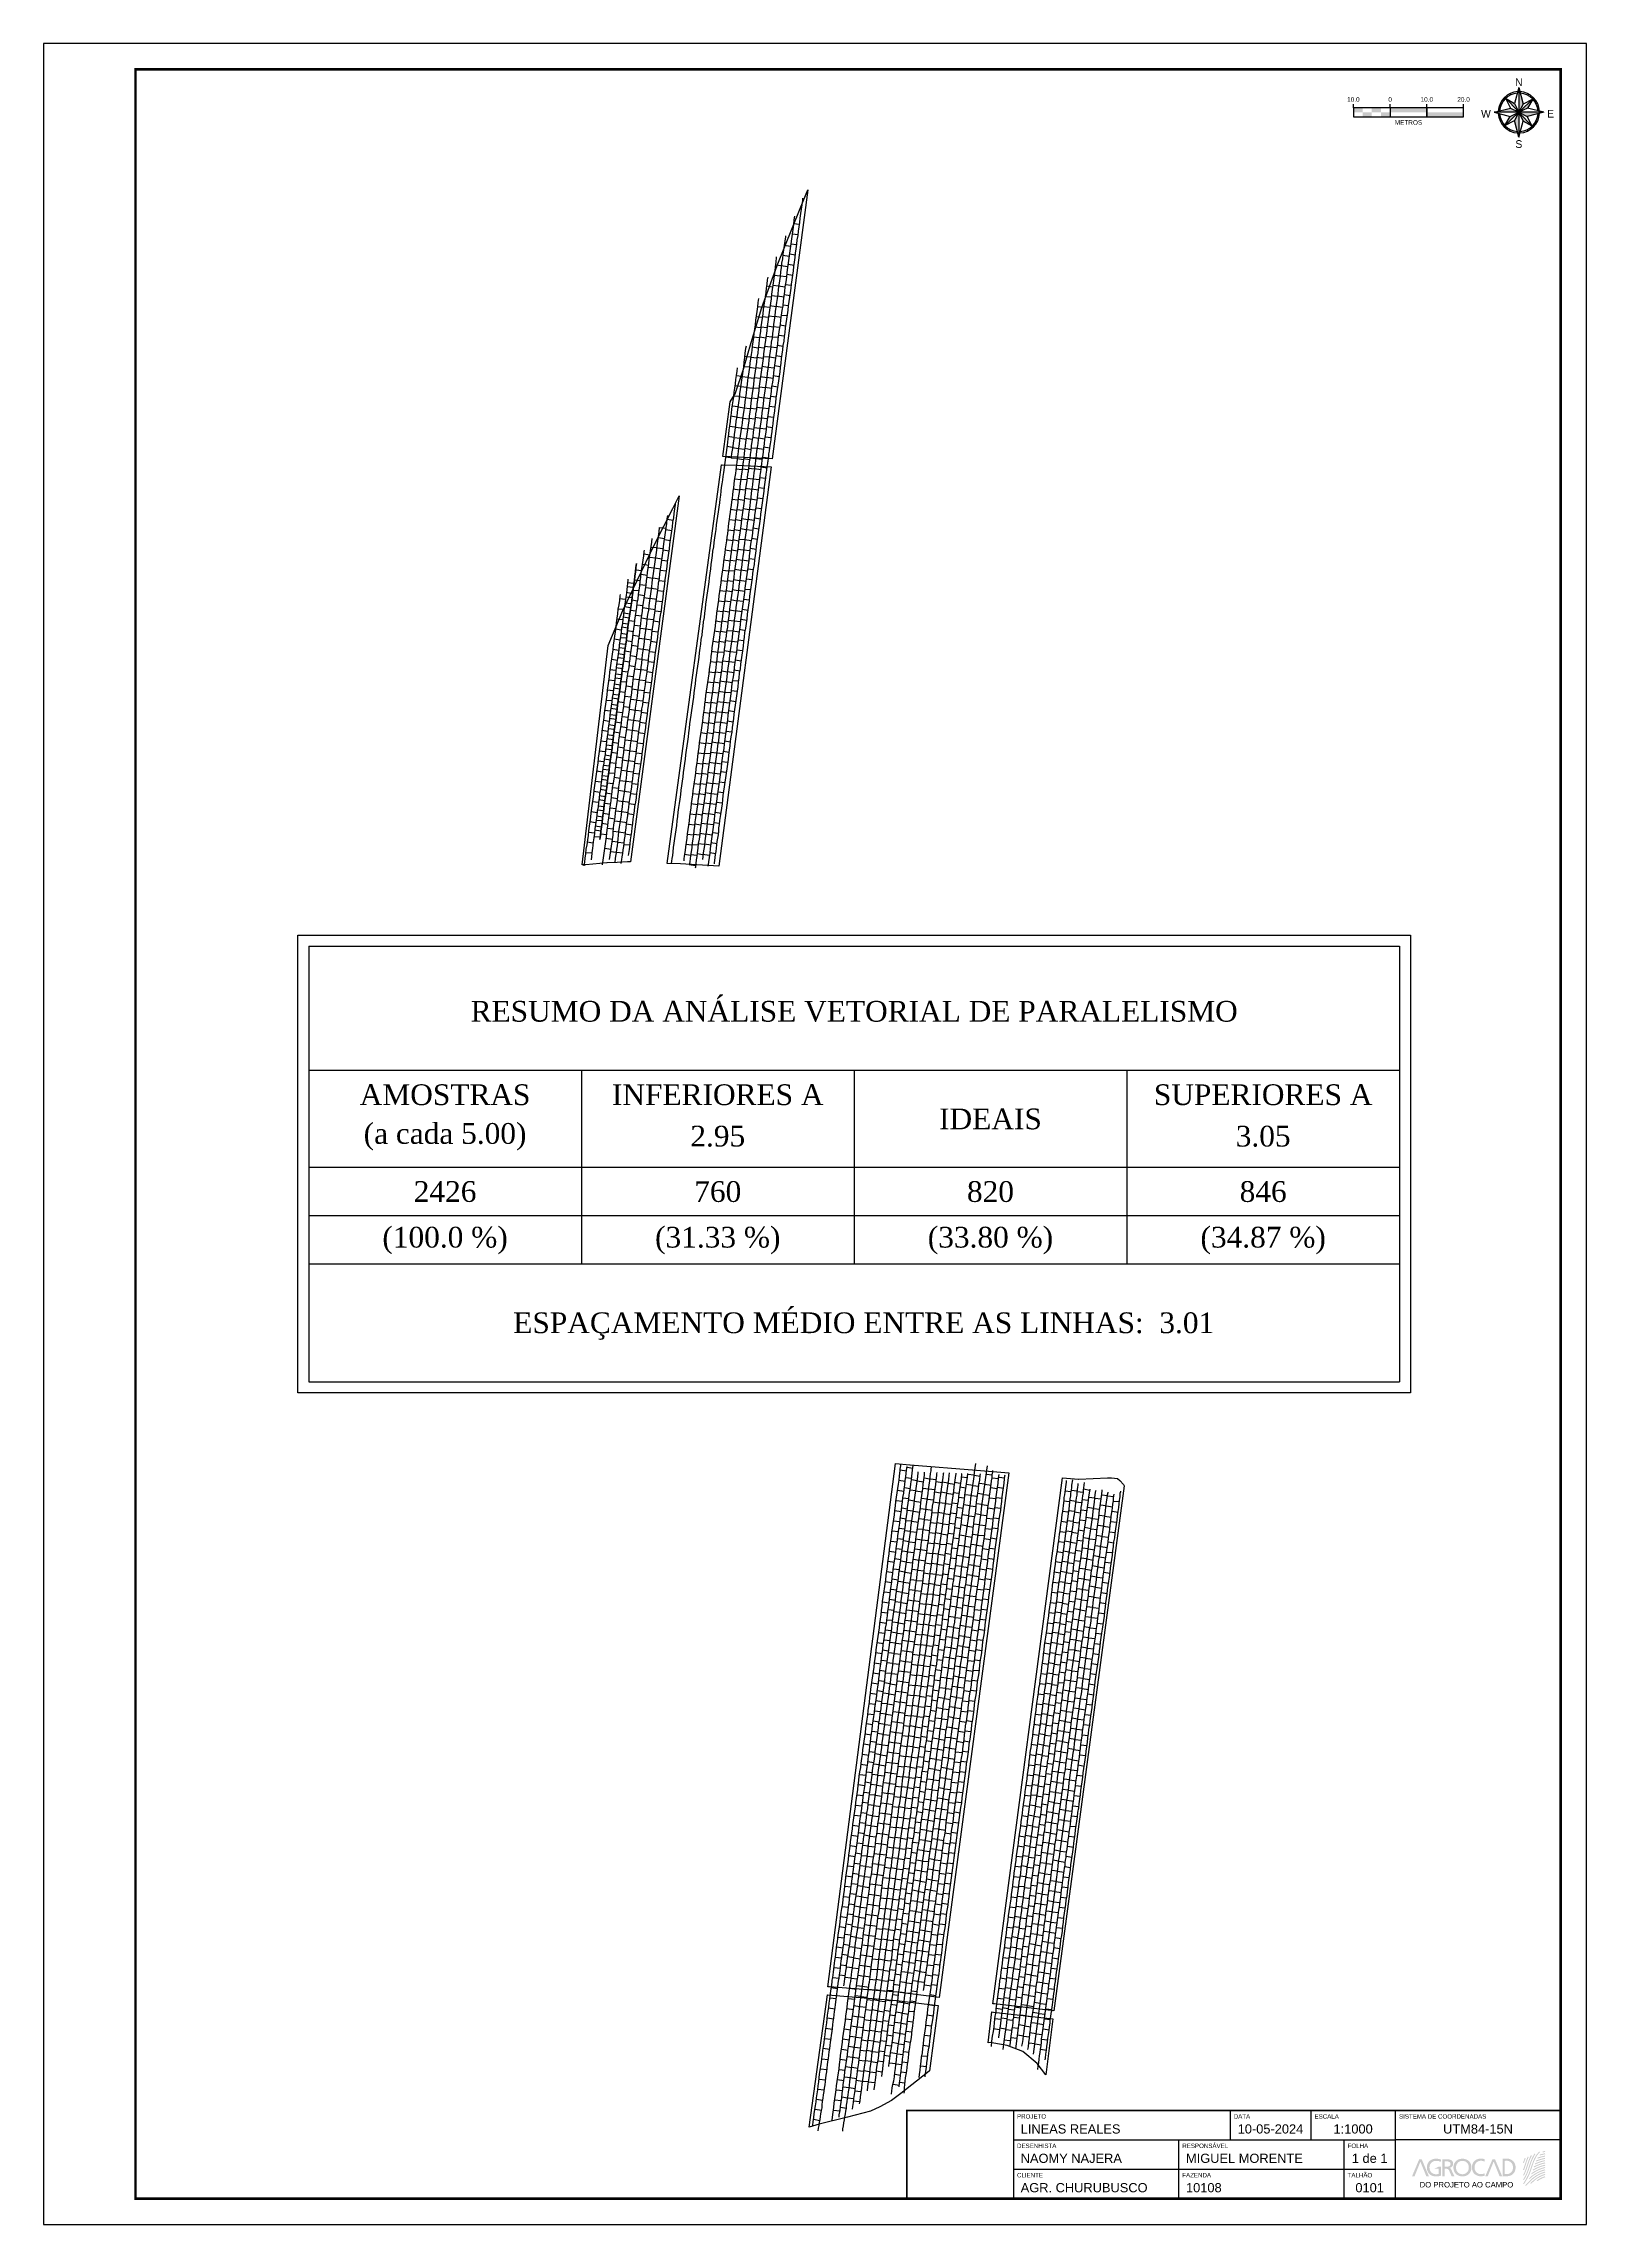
# Paper-space layout 'LINEAS REALES' of a CAD drawing. Extents: x 0 to 420, y 0 to 594.
# The model-space entities are those that its viewports show. They can reach past a viewport. Long polylines and large blocks are cut down to what shows.
import ezdxf
from ezdxf.enums import TextEntityAlignment as Align

# ---------------------------------------------------------------- set-up
doc = ezdxf.new("R2010")
doc.units = 0
doc.layers.get('0').update_dxf_attribs({"true_color": 0xffffff})
for name, color, linetype in [('10108_0101_PANTES', 7, 'Continuous'), ('AGROCAD PLL', 7, 'Continuous'), ('Altimetria', 7, 'Continuous'), ('ESCALA GRÁFICA', 7, 'Continuous'), ('FOLHAS ABNT', 7, 'Continuous'), ('TABELAS', 7, 'Continuous'), ('VPORTS', 7, 'Continuous')]:
    doc.layers.add(name, color=color, linetype=linetype)
doc.layers.add('10108_0101_REAL', color=30, linetype='Continuous', lineweight=25)
doc.styles.add('AGK-FONTE-FOLHAS', font='arial.ttf')
doc.styles.add('AREAS', font='times.ttf')
doc.styles.add('North Arrow Text', font='BOD_R.TTF', dxfattribs={"height": 0.1})
doc.styles.get("Standard").update_dxf_attribs({"font": 'arial.ttf'})

# ---------------------------------------------------------------- blocks, each defined once
blk = doc.blocks.new('AGROCAD LOGO')
at = {"lineweight": 0}
h = blk.add_hatch(color=83, dxfattribs=at)
h.dxf.hatch_style = 1
h.paths.add_polyline_path([(1305, 202), (1297, 202), (1289, 203), (1281, 204), (1273, 205), (1265, 207), (1257, 209), (1250, 212), (1242, 215), (1235, 218), (1228, 221), (1221, 225), (1215, 229), (1209, 233), (1202, 238), (1197, 243), (1191, 249), (1186, 254), (1181, 260), (1176, 267), (1171, 273), (1167, 280), (1163, 287), (1160, 294), (1156, 302), (1153, 310), (1151, 318), (1149, 326), (1147, 334), (1145, 343), (1144, 352), (1144, 361), (1143, 371), (1144, 380), (1144, 388), (1145, 397), (1146, 405), (1148, 414), (1150, 422), (1152, 430), (1155, 437), (1158, 445), (1161, 452), (1165, 459), (1169, 466), (1173, 472), (1178, 478), (1183, 484), (1188, 490), (1193, 496), (1199, 501), (1205, 506), (1211, 510), (1218, 515), (1224, 519), (1231, 522), (1239, 525), (1246, 528), (1254, 531), (1262, 533), (1270, 535), (1278, 537), (1287, 538), (1296, 539), (1305, 539), (1314, 539), (1323, 538), (1331, 537), (1340, 535), (1348, 533), (1356, 531), (1363, 528), (1371, 525), (1378, 522), (1385, 519), (1392, 515), (1398, 510), (1405, 506), (1411, 501), (1416, 496), (1422, 490), (1427, 484), (1432, 478), (1436, 472), (1441, 466), (1444, 459), (1448, 452), (1451, 445), (1454, 437), (1457, 430), (1459, 422), (1461, 414), (1463, 405), (1464, 397), (1465, 388), (1466, 380), (1466, 371), (1466, 361), (1465, 352), (1464, 343), (1463, 334), (1461, 326), (1459, 318), (1456, 310), (1453, 302), (1450, 294), (1447, 287), (1443, 280), (1438, 273), (1434, 267), (1429, 260), (1424, 254), (1419, 249), (1413, 243), (1407, 238), (1401, 233), (1395, 229), (1388, 225), (1382, 221), (1375, 218), (1368, 215), (1360, 212), (1353, 209), (1345, 207), (1337, 205), (1329, 204), (1321, 203), (1313, 202)], flags=16)
h.paths.add_polyline_path([(1305, 593), (1305, 593), (1304, 593), (1292, 593), (1280, 592), (1269, 591), (1257, 589), (1246, 587), (1235, 584), (1224, 581), (1214, 577), (1204, 573), (1194, 569), (1185, 564), (1176, 558), (1167, 552), (1158, 546), (1150, 540), (1142, 532), (1135, 525), (1128, 517), (1122, 509), (1115, 500), (1110, 492), (1105, 482), (1100, 473), (1095, 463), (1091, 453), (1088, 442), (1085, 431), (1083, 420), (1081, 409), (1079, 397), (1079, 385), (1078, 372), (1079, 360), (1079, 347), (1081, 335), (1083, 324), (1085, 312), (1088, 301), (1091, 290), (1095, 280), (1099, 270), (1104, 260), (1109, 250), (1114, 241), (1120, 233), (1127, 224), (1134, 216), (1141, 209), (1148, 202), (1156, 195), (1165, 189), (1174, 183), (1183, 177), (1192, 172), (1202, 168), (1212, 164), (1223, 160), (1234, 157), (1245, 154), (1256, 152), (1268, 150), (1280, 149), (1292, 148), (1305, 148), (1318, 148), (1330, 149), (1342, 150), (1354, 152), (1365, 154), (1376, 157), (1387, 160), (1398, 164), (1408, 168), (1418, 172), (1427, 177), (1436, 183), (1445, 189), (1453, 195), (1461, 202), (1469, 209), (1476, 216), (1483, 224), (1489, 233), (1495, 241), (1501, 250), (1506, 260), (1511, 270), (1515, 280), (1519, 290), (1522, 301), (1525, 312), (1527, 324), (1529, 335), (1530, 347), (1531, 360), (1531, 372), (1531, 385), (1530, 397), (1529, 409), (1527, 420), (1524, 431), (1521, 442), (1518, 453), (1514, 463), (1510, 473), (1505, 482), (1500, 492), (1494, 500), (1488, 509), (1481, 517), (1474, 525), (1467, 532), (1459, 540), (1451, 546), (1443, 552), (1434, 558), (1425, 564), (1415, 569), (1405, 573), (1395, 577), (1385, 581), (1374, 584), (1363, 587), (1352, 589), (1341, 591), (1329, 592), (1317, 593)])
h.paths.add_polyline_path([(1101, 148), (1101, 153), (1023, 319), (1020, 324), (1018, 329), (1015, 333), (1013, 336), (1011, 340), (1008, 343), (1006, 346), (1004, 348), (1001, 350), (999, 353), (996, 355), (993, 356), (990, 358), (987, 360), (984, 361), (981, 363), (981, 364), (985, 365), (990, 366), (994, 367), (999, 368), (1003, 370), (1007, 372), (1012, 373), (1016, 375), (1020, 377), (1023, 380), (1027, 382), (1031, 385), (1034, 388), (1038, 390), (1041, 393), (1044, 396), (1047, 400), (1050, 403), (1052, 406), (1055, 410), (1057, 414), (1059, 418), (1061, 422), (1063, 426), (1064, 430), (1066, 434), (1067, 438), (1068, 443), (1068, 448), (1069, 452), (1069, 457), (1070, 462), (1069, 471), (1068, 480), (1067, 489), (1066, 497), (1064, 504), (1061, 511), (1059, 518), (1055, 524), (1052, 529), (1048, 535), (1044, 540), (1039, 544), (1034, 548), (1029, 552), (1024, 556), (1018, 559), (1012, 562), (1006, 564), (999, 567), (993, 569), (986, 571), (979, 572), (972, 574), (964, 575), (957, 576), (949, 576), (942, 577), (934, 578), (926, 578), (918, 578), (910, 578), (902, 578), (797, 578), (797, 148), (859, 148), (859, 339), (895, 339), (902, 339), (907, 339), (913, 339), (918, 338), (923, 338), (928, 337), (930, 336), (932, 335), (935, 335), (937, 334), (939, 333), (941, 331), (943, 330), (945, 329), (947, 327), (949, 325), (951, 324), (953, 321), (955, 319), (957, 317), (959, 314), (960, 311), (962, 308), (964, 304), (966, 301), (968, 297), (1034, 148)])
h.paths.add_polyline_path([(859, 393), (859, 524), (918, 524), (923, 524), (928, 524), (933, 524), (938, 523), (942, 522), (947, 522), (951, 521), (955, 520), (959, 519), (963, 517), (966, 516), (970, 514), (973, 513), (977, 511), (979, 509), (982, 507), (985, 505), (987, 503), (990, 500), (992, 498), (994, 495), (995, 493), (997, 490), (999, 487), (1000, 484), (1001, 481), (1002, 478), (1003, 474), (1003, 471), (1004, 468), (1004, 464), (1004, 461), (1004, 457), (1004, 453), (1003, 449), (1003, 446), (1001, 442), (1000, 439), (999, 436), (998, 433), (996, 430), (994, 427), (992, 424), (990, 421), (988, 419), (985, 416), (982, 414), (979, 411), (976, 409), (973, 407), (970, 405), (966, 404), (962, 402), (958, 401), (954, 399), (950, 398), (946, 397), (941, 396), (937, 395), (932, 394), (927, 394), (922, 394), (916, 393), (911, 393)], flags=16)
h.paths.add_polyline_path([(590, 340), (706, 340), (706, 209), (700, 208), (695, 207), (688, 206), (681, 205), (673, 204), (663, 203), (651, 202), (637, 202), (628, 202), (620, 203), (612, 204), (604, 205), (596, 207), (589, 209), (581, 211), (574, 214), (566, 217), (559, 221), (553, 225), (546, 229), (540, 233), (533, 238), (528, 243), (522, 248), (516, 254), (511, 260), (507, 266), (502, 273), (498, 280), (494, 287), (490, 294), (487, 301), (484, 309), (482, 317), (480, 326), (478, 334), (476, 343), (475, 352), (474, 361), (474, 371), (474, 380), (475, 388), (476, 397), (477, 405), (479, 414), (481, 422), (484, 430), (486, 438), (489, 445), (493, 452), (497, 459), (501, 466), (505, 473), (510, 479), (515, 485), (520, 491), (525, 496), (531, 502), (537, 506), (544, 511), (551, 515), (557, 519), (565, 523), (572, 526), (580, 529), (588, 532), (596, 534), (604, 536), (613, 537), (621, 538), (630, 539), (640, 539), (650, 539), (659, 538), (669, 538), (678, 537), (686, 536), (694, 535), (701, 533), (708, 532), (715, 530), (722, 527), (729, 525), (735, 522), (741, 519), (747, 516), (752, 513), (758, 509), (763, 572), (750, 576), (737, 580), (731, 582), (724, 584), (717, 586), (710, 587), (703, 588), (695, 590), (687, 591), (678, 592), (669, 592), (659, 593), (648, 593), (637, 593), (624, 593), (612, 592), (601, 591), (589, 589), (578, 587), (567, 584), (556, 581), (546, 577), (535, 573), (526, 569), (516, 564), (507, 558), (498, 553), (489, 546), (481, 540), (473, 533), (466, 525), (459, 517), (452, 509), (446, 500), (441, 492), (435, 482), (430, 473), (426, 463), (422, 453), (419, 442), (416, 431), (413, 420), (412, 409), (410, 397), (409, 385), (409, 372), (409, 360), (410, 347), (411, 335), (413, 324), (415, 312), (418, 301), (422, 290), (425, 279), (430, 269), (434, 260), (439, 250), (445, 241), (451, 232), (457, 224), (464, 216), (471, 209), (479, 202), (487, 195), (495, 188), (504, 183), (514, 177), (523, 172), (533, 168), (543, 164), (554, 160), (564, 157), (576, 154), (587, 152), (599, 150), (611, 149), (623, 148), (636, 148), (648, 148), (660, 148), (671, 149), (682, 150), (692, 151), (701, 152), (710, 153), (718, 154), (726, 156), (733, 157), (740, 159), (747, 161), (758, 164), (767, 167), (767, 391), (706, 391)])
h.paths.add_polyline_path([(215, 578), (280, 575), (461, 148), (395, 147), (245, 520), (96, 147), (33, 147)])
h.paths.add_polyline_path([(2899, 605), (2893, 607), (2888, 609), (2882, 612), (2877, 614), (2871, 598), (2865, 583), (2859, 567), (2854, 551), (2848, 536), (2843, 520), (2838, 504), (2833, 489), (2838, 487), (2844, 485), (2849, 483), (2855, 481), (2860, 497), (2865, 512), (2870, 528), (2876, 543), (2881, 559), (2887, 574), (2893, 590)])
h.paths.add_polyline_path([(2953, 647), (2958, 645), (2963, 642), (2969, 640), (2974, 637), (2968, 623), (2961, 608), (2955, 594), (2949, 579), (2944, 565), (2938, 550), (2933, 535), (2927, 521), (2923, 507), (2918, 494), (2914, 480), (2910, 467), (2905, 453), (2901, 440), (2897, 426), (2892, 413), (2888, 399), (2883, 386), (2879, 372), (2874, 359), (2869, 345), (2865, 332), (2860, 318), (2855, 305), (2849, 307), (2844, 309), (2838, 311), (2833, 313), (2836, 323), (2840, 333), (2843, 343), (2847, 353), (2851, 363), (2854, 373), (2857, 383), (2861, 393), (2864, 403), (2868, 413), (2871, 423), (2874, 433), (2877, 444), (2881, 454), (2884, 464), (2887, 474), (2890, 485), (2894, 496), (2898, 507), (2901, 518), (2905, 528), (2909, 539), (2913, 550), (2917, 561), (2921, 572), (2925, 582), (2930, 593), (2934, 604), (2939, 615), (2943, 625), (2948, 636)])
h.paths.add_polyline_path([(3054, 672), (3049, 674), (3044, 677), (3039, 680), (3034, 683), (3028, 673), (3023, 663), (3018, 654), (3013, 644), (3009, 634), (3004, 625), (2999, 615), (2995, 605), (2991, 595), (2987, 585), (2983, 575), (2979, 566), (2975, 556), (2971, 546), (2968, 536), (2964, 526), (2960, 514), (2956, 501), (2952, 489), (2948, 476), (2943, 464), (2939, 452), (2935, 439), (2931, 427), (2927, 414), (2923, 402), (2919, 389), (2914, 377), (2910, 364), (2906, 352), (2902, 340), (2898, 327), (2894, 318), (2891, 308), (2888, 299), (2884, 290), (2880, 281), (2877, 271), (2873, 262), (2869, 253), (2865, 244), (2861, 235), (2856, 225), (2852, 216), (2847, 207), (2843, 198), (2838, 189), (2833, 180), (2838, 178), (2844, 175), (2849, 172), (2854, 169), (2859, 179), (2864, 188), (2868, 197), (2873, 207), (2877, 216), (2882, 225), (2886, 235), (2890, 244), (2894, 254), (2898, 263), (2902, 272), (2906, 282), (2909, 291), (2913, 301), (2917, 310), (2920, 319), (2924, 332), (2928, 344), (2932, 356), (2936, 368), (2940, 381), (2944, 393), (2948, 405), (2953, 417), (2957, 430), (2961, 442), (2965, 454), (2969, 466), (2973, 478), (2977, 491), (2981, 503), (2985, 515), (2989, 525), (2992, 535), (2996, 544), (3000, 554), (3004, 564), (3008, 574), (3012, 583), (3016, 593), (3020, 603), (3025, 613), (3029, 622), (3034, 632), (3039, 642), (3044, 652), (3049, 662)])
h.paths.add_polyline_path([(3146, 710), (3141, 714), (3136, 717), (3131, 721), (3127, 724), (3121, 716), (3115, 709), (3110, 700), (3104, 692), (3099, 684), (3094, 675), (3089, 667), (3084, 658), (3079, 649), (3074, 639), (3069, 630), (3064, 621), (3060, 611), (3055, 602), (3051, 592), (3046, 582), (3038, 562), (3030, 541), (3021, 520), (3014, 499), (3006, 477), (2999, 455), (2991, 432), (2985, 410), (2977, 385), (2969, 360), (2961, 335), (2953, 312), (2944, 288), (2935, 266), (2931, 255), (2926, 244), (2922, 233), (2917, 222), (2912, 211), (2907, 201), (2902, 190), (2897, 180), (2893, 170), (2888, 160), (2882, 150), (2877, 141), (2872, 131), (2867, 122), (2861, 112), (2856, 103), (2850, 94), (2845, 86), (2839, 77), (2834, 68), (2839, 65), (2844, 62), (2848, 59), (2854, 56), (2859, 64), (2864, 73), (2870, 82), (2875, 91), (2880, 100), (2886, 109), (2891, 118), (2896, 127), (2901, 137), (2906, 147), (2911, 157), (2916, 167), (2921, 177), (2926, 187), (2931, 198), (2936, 208), (2945, 230), (2954, 252), (2963, 275), (2972, 299), (2981, 323), (2989, 348), (2998, 373), (3006, 400), (3013, 422), (3020, 444), (3028, 466), (3035, 488), (3043, 509), (3051, 530), (3059, 551), (3067, 571), (3072, 581), (3076, 590), (3080, 600), (3085, 609), (3090, 619), (3094, 628), (3099, 637), (3104, 646), (3109, 655), (3114, 663), (3119, 671), (3124, 680), (3129, 688), (3135, 695), (3140, 703)])
h.paths.add_polyline_path([(3245, 777), (3249, 772), (3254, 768), (3258, 764), (3262, 760), (3255, 754), (3249, 747), (3243, 741), (3236, 734), (3230, 727), (3224, 720), (3218, 713), (3212, 706), (3206, 698), (3201, 691), (3195, 683), (3189, 676), (3184, 668), (3179, 660), (3173, 652), (3168, 644), (3163, 635), (3158, 627), (3154, 618), (3149, 610), (3144, 601), (3140, 592), (3135, 584), (3131, 575), (3126, 566), (3122, 556), (3118, 547), (3114, 538), (3110, 528), (3107, 519), (3103, 509), (3099, 499), (3095, 487), (3091, 476), (3087, 464), (3083, 452), (3079, 440), (3075, 428), (3070, 417), (3066, 404), (3062, 391), (3058, 377), (3053, 363), (3049, 349), (3044, 335), (3039, 321), (3034, 306), (3029, 291), (3024, 276), (3018, 261), (3012, 246), (3006, 230), (3000, 214), (2993, 198), (2986, 182), (2978, 165), (2971, 151), (2964, 137), (2956, 123), (2949, 109), (2942, 95), (2934, 81), (2927, 68), (2919, 54), (2911, 41), (2903, 28), (2895, 15), (2887, 2), (2879, -11), (2870, -24), (2862, -36), (2853, -48), (2848, -45), (2844, -42), (2839, -38), (2834, -35), (2842, -23), (2850, -11), (2858, 2), (2866, 14), (2874, 27), (2882, 40), (2890, 53), (2898, 66), (2905, 80), (2913, 93), (2920, 107), (2927, 120), (2935, 134), (2942, 148), (2949, 162), (2957, 175), (2964, 190), (2970, 206), (2977, 221), (2983, 236), (2989, 251), (2995, 267), (3000, 282), (3006, 298), (3011, 313), (3017, 329), (3022, 345), (3027, 360), (3033, 376), (3038, 392), (3043, 408), (3048, 424), (3052, 434), (3055, 445), (3059, 455), (3063, 465), (3066, 476), (3070, 486), (3074, 497), (3077, 507), (3081, 517), (3085, 527), (3089, 537), (3093, 547), (3097, 557), (3101, 567), (3106, 576), (3110, 586), (3115, 595), (3119, 604), (3124, 613), (3129, 622), (3134, 631), (3139, 640), (3144, 649), (3149, 657), (3154, 666), (3160, 674), (3165, 682), (3171, 690), (3176, 698), (3182, 706), (3188, 713), (3194, 721), (3200, 728), (3206, 736), (3212, 743), (3219, 750), (3225, 757), (3232, 763), (3238, 770)])
h = blk.add_hatch(color=95, dxfattribs=at)
h.dxf.hatch_style = 1
h.paths.add_polyline_path([(1869, 166), (1865, 226), (1861, 224), (1854, 220), (1846, 217), (1840, 215), (1834, 214), (1823, 211), (1810, 208), (1803, 207), (1796, 207), (1790, 206), (1784, 206), (1778, 205), (1766, 205), (1755, 206), (1747, 207), (1733, 209), (1718, 213), (1709, 217), (1701, 220), (1694, 224), (1688, 228), (1676, 235), (1669, 241), (1659, 249), (1652, 257), (1643, 267), (1637, 276), (1630, 288), (1623, 302), (1619, 312), (1617, 320), (1615, 329), (1613, 337), (1611, 346), (1610, 355), (1610, 364), (1610, 373), (1610, 382), (1610, 391), (1611, 400), (1612, 409), (1614, 417), (1618, 431), (1621, 441), (1627, 453), (1634, 468), (1643, 480), (1650, 488), (1655, 494), (1660, 499), (1666, 505), (1677, 513), (1690, 521), (1700, 526), (1707, 529), (1715, 532), (1723, 535), (1737, 538), (1748, 540), (1756, 541), (1766, 542), (1778, 542), (1787, 542), (1797, 540), (1807, 539), (1820, 536), (1831, 533), (1837, 531), (1843, 528), (1851, 525), (1864, 518), (1869, 578), (1863, 580), (1857, 582), (1851, 584), (1845, 586), (1839, 588), (1833, 590), (1827, 591), (1815, 593), (1803, 595), (1797, 595), (1790, 596), (1784, 596), (1778, 596), (1772, 596), (1759, 596), (1747, 595), (1736, 594), (1724, 592), (1713, 590), (1702, 587), (1691, 584), (1681, 580), (1671, 576), (1661, 572), (1651, 567), (1642, 561), (1633, 556), (1624, 549), (1616, 542), (1609, 536), (1601, 528), (1594, 520), (1588, 512), (1581, 503), (1576, 495), (1570, 485), (1565, 476), (1561, 466), (1557, 456), (1554, 445), (1551, 434), (1548, 423), (1547, 411), (1545, 400), (1544, 388), (1544, 375), (1544, 363), (1545, 350), (1546, 338), (1548, 326), (1551, 315), (1553, 304), (1557, 293), (1560, 283), (1565, 272), (1569, 263), (1574, 253), (1580, 244), (1586, 235), (1592, 227), (1599, 219), (1606, 212), (1614, 205), (1622, 198), (1631, 192), (1639, 186), (1649, 180), (1658, 175), (1668, 171), (1678, 167), (1689, 163), (1700, 160), (1711, 157), (1722, 155), (1734, 153), (1746, 152), (1758, 151), (1771, 151), (1781, 151), (1792, 151), (1798, 152), (1805, 152), (1811, 153), (1817, 153), (1824, 154), (1830, 155), (1837, 157), (1844, 158), (1850, 160), (1857, 162), (1863, 164)])
h.paths.add_polyline_path([(2092, 522), (2241, 150), (2308, 150), (2127, 577), (2062, 580), (1880, 150), (1943, 150)])
h.paths.add_polyline_path([(2618, 485), (2613, 494), (2607, 503), (2601, 512), (2594, 520), (2588, 528), (2580, 535), (2572, 542), (2564, 549), (2556, 555), (2547, 561), (2538, 566), (2528, 571), (2518, 576), (2508, 580), (2498, 584), (2487, 587), (2476, 590), (2464, 592), (2453, 594), (2441, 595), (2429, 595), (2417, 596), (2413, 596), (2408, 596), (2401, 596), (2395, 596), (2387, 595), (2381, 595), (2370, 595), (2322, 595), (2322, 578), (2322, 551), (2322, 525), (2321, 498), (2321, 471), (2321, 444), (2321, 418), (2321, 391), (2321, 364), (2321, 337), (2321, 310), (2320, 284), (2320, 257), (2320, 230), (2320, 203), (2320, 177), (2320, 150), (2369, 150), (2377, 150), (2385, 150), (2392, 150), (2399, 150), (2404, 150), (2410, 150), (2418, 150), (2430, 150), (2443, 151), (2455, 153), (2467, 154), (2478, 157), (2489, 159), (2500, 162), (2511, 166), (2521, 170), (2531, 175), (2540, 180), (2549, 185), (2558, 191), (2567, 197), (2575, 204), (2582, 211), (2590, 219), (2596, 227), (2603, 235), (2609, 244), (2614, 253), (2619, 262), (2624, 272), (2628, 282), (2632, 292), (2635, 303), (2638, 314), (2640, 326), (2642, 338), (2644, 350), (2644, 362), (2645, 375), (2644, 387), (2644, 399), (2642, 411), (2640, 422), (2638, 434), (2635, 444), (2631, 455), (2628, 465), (2623, 475)])
h.paths.add_polyline_path([(2369, 536), (2375, 537), (2380, 538), (2386, 539), (2391, 540), (2397, 541), (2403, 541), (2408, 541), (2414, 541), (2423, 541), (2432, 541), (2441, 540), (2450, 538), (2458, 536), (2466, 534), (2474, 532), (2482, 529), (2489, 525), (2496, 522), (2503, 518), (2510, 514), (2516, 509), (2522, 504), (2528, 499), (2534, 494), (2539, 488), (2544, 482), (2549, 476), (2553, 469), (2557, 462), (2561, 455), (2564, 448), (2567, 440), (2570, 432), (2572, 424), (2574, 416), (2576, 408), (2577, 400), (2578, 391), (2579, 382), (2579, 373), (2579, 364), (2578, 354), (2577, 346), (2576, 337), (2574, 328), (2572, 320), (2569, 312), (2567, 304), (2563, 296), (2560, 289), (2556, 282), (2551, 275), (2547, 269), (2542, 262), (2537, 257), (2532, 251), (2526, 245), (2520, 240), (2514, 236), (2508, 231), (2501, 227), (2494, 223), (2487, 220), (2480, 217), (2473, 214), (2465, 211), (2458, 209), (2450, 208), (2442, 206), (2434, 205), (2425, 205), (2417, 205), (2408, 205), (2400, 205), (2394, 206), (2387, 207), (2381, 208), (2375, 209), (2369, 210)], flags=16)
h.paths.add_polyline_path([(3351, 113), (3365, 118), (3379, 122), (3393, 127), (3391, 132), (3389, 138), (3387, 143), (3386, 149), (3372, 145), (3358, 140), (3344, 135), (3331, 130), (3318, 125), (3304, 119), (3291, 113), (3278, 106), (3265, 100), (3253, 93), (3240, 85), (3228, 78), (3215, 70), (3203, 61), (3191, 53), (3179, 44), (3183, 39), (3186, 34), (3193, 25), (3204, 33), (3215, 41), (3227, 49), (3238, 57), (3250, 64), (3262, 71), (3274, 78), (3286, 84), (3299, 90), (3312, 97), (3325, 102), (3338, 108)])
h.paths.add_polyline_path([(3268, 138), (3278, 143), (3289, 148), (3299, 152), (3309, 157), (3320, 161), (3330, 165), (3341, 169), (3351, 173), (3361, 176), (3372, 179), (3382, 182), (3392, 185), (3389, 197), (3386, 208), (3375, 205), (3365, 202), (3354, 198), (3343, 195), (3333, 191), (3322, 187), (3311, 183), (3301, 179), (3290, 174), (3280, 169), (3269, 164), (3259, 159), (3248, 154), (3237, 148), (3227, 142), (3216, 136), (3204, 128), (3191, 120), (3178, 112), (3166, 103), (3153, 94), (3141, 85), (3128, 75), (3115, 65), (3103, 55), (3090, 44), (3078, 33), (3065, 22), (3053, 10), (3041, -2), (3028, -14), (3016, -26), (3024, -35), (3032, -43), (3044, -31), (3056, -20), (3068, -8), (3080, 3), (3092, 14), (3104, 25), (3116, 35), (3128, 46), (3139, 55), (3152, 65), (3164, 74), (3176, 83), (3189, 92), (3201, 100), (3214, 108), (3226, 115), (3236, 121), (3247, 127), (3257, 132)])
h.paths.add_polyline_path([(3253, 193), (3261, 197), (3270, 201), (3278, 204), (3287, 208), (3295, 212), (3304, 215), (3312, 218), (3321, 221), (3339, 228), (3356, 233), (3374, 239), (3392, 244), (3391, 250), (3389, 255), (3388, 261), (3386, 266), (3368, 261), (3350, 256), (3332, 250), (3314, 244), (3296, 237), (3278, 230), (3261, 222), (3243, 215), (3227, 207), (3212, 199), (3197, 190), (3182, 182), (3168, 173), (3154, 165), (3140, 156), (3127, 146), (3114, 137), (3101, 127), (3088, 118), (3076, 108), (3065, 98), (3053, 88), (3042, 77), (3031, 67), (3021, 58), (3012, 49), (3003, 40), (2993, 31), (2984, 22), (2975, 13), (2966, 3), (2957, -6), (2948, -15), (2939, -24), (2930, -34), (2922, -43), (2913, -53), (2904, -62), (2896, -72), (2888, -82), (2892, -85), (2896, -89), (2901, -93), (2905, -97), (2913, -88), (2922, -78), (2930, -69), (2939, -59), (2947, -50), (2956, -41), (2965, -32), (2973, -23), (2982, -13), (2991, -4), (3000, 5), (3010, 14), (3019, 23), (3028, 32), (3037, 40), (3047, 49), (3059, 60), (3070, 71), (3082, 81), (3095, 91), (3107, 101), (3119, 111), (3132, 120), (3145, 129), (3158, 138), (3171, 147), (3184, 155), (3198, 163), (3211, 171), (3225, 178), (3239, 186)])
h.paths.add_polyline_path([(3282, 266), (3297, 272), (3313, 278), (3328, 283), (3344, 289), (3360, 293), (3376, 298), (3392, 302), (3391, 308), (3389, 313), (3388, 319), (3386, 325), (3370, 320), (3353, 316), (3337, 311), (3321, 305), (3305, 300), (3288, 294), (3272, 288), (3256, 281), (3240, 274), (3225, 267), (3209, 259), (3193, 251), (3178, 243), (3162, 235), (3147, 226), (3132, 216), (3122, 210), (3112, 204), (3102, 197), (3093, 190), (3083, 183), (3074, 176), (3064, 169), (3054, 162), (3045, 154), (3036, 146), (3026, 138), (3017, 130), (3008, 122), (2999, 114), (2990, 105), (2981, 96), (2985, 92), (2989, 88), (2997, 79), (3005, 88), (3014, 96), (3023, 105), (3033, 113), (3042, 121), (3051, 129), (3060, 136), (3070, 144), (3079, 151), (3088, 158), (3098, 166), (3107, 173), (3117, 179), (3127, 186), (3137, 192), (3146, 198), (3161, 207), (3176, 216), (3190, 224), (3205, 232), (3220, 239), (3236, 246), (3251, 253), (3266, 260)])
h.paths.add_polyline_path([(3292, 331), (3303, 335), (3314, 338), (3325, 342), (3336, 345), (3347, 348), (3358, 352), (3370, 355), (3381, 358), (3392, 360), (3391, 366), (3389, 372), (3386, 383), (3374, 380), (3362, 377), (3351, 374), (3339, 371), (3328, 367), (3316, 363), (3305, 360), (3293, 356), (3282, 352), (3270, 348), (3259, 343), (3248, 339), (3237, 335), (3226, 330), (3215, 325), (3204, 320), (3193, 315), (3183, 310), (3172, 304), (3162, 299), (3151, 293), (3141, 287), (3130, 282), (3120, 275), (3109, 269), (3099, 263), (3089, 256), (3079, 249), (3069, 242), (3059, 235), (3050, 228), (3040, 221), (3044, 216), (3047, 211), (3050, 207), (3054, 202), (3064, 209), (3074, 217), (3084, 224), (3093, 230), (3104, 237), (3114, 244), (3124, 250), (3134, 256), (3144, 262), (3154, 268), (3165, 274), (3175, 279), (3185, 285), (3196, 290), (3206, 295), (3217, 300), (3228, 305), (3238, 310), (3249, 314), (3260, 318), (3270, 323), (3281, 327)])
h.paths.add_polyline_path([(3311, 396), (3331, 402), (3351, 408), (3371, 413), (3392, 418), (3391, 424), (3389, 430), (3386, 441), (3366, 436), (3346, 431), (3326, 425), (3306, 419), (3286, 413), (3267, 406), (3257, 403), (3247, 399), (3237, 396), (3227, 392), (3218, 388), (3208, 384), (3198, 380), (3189, 375), (3179, 371), (3169, 366), (3160, 362), (3150, 357), (3141, 352), (3131, 347), (3121, 342), (3112, 336), (3103, 331), (3093, 325), (3084, 319), (3074, 313), (3077, 309), (3084, 299), (3087, 294), (3095, 299), (3104, 305), (3113, 310), (3122, 315), (3131, 320), (3140, 325), (3149, 330), (3158, 334), (3167, 339), (3176, 343), (3185, 348), (3195, 352), (3204, 356), (3214, 360), (3223, 364), (3233, 368), (3242, 372), (3252, 376), (3261, 379), (3271, 383), (3291, 390)])
h.paths.add_polyline_path([(3284, 446), (3301, 452), (3319, 457), (3337, 462), (3355, 467), (3374, 472), (3392, 476), (3391, 482), (3389, 488), (3388, 493), (3386, 499), (3368, 495), (3350, 490), (3332, 485), (3314, 480), (3296, 475), (3278, 469), (3260, 463), (3242, 457), (3224, 451), (3206, 444), (3189, 437), (3171, 429), (3153, 421), (3136, 413), (3127, 409), (3119, 404), (3110, 400), (3101, 395), (3104, 390), (3107, 384), (3112, 374), (3129, 383), (3145, 391), (3162, 399), (3179, 407), (3196, 414), (3213, 421), (3231, 428), (3248, 434), (3266, 440)])
h.paths.add_polyline_path([(3295, 510), (3311, 514), (3327, 519), (3344, 523), (3360, 527), (3376, 531), (3392, 534), (3390, 540), (3389, 545), (3388, 551), (3386, 557), (3370, 553), (3353, 549), (3336, 545), (3319, 540), (3303, 536), (3287, 531), (3270, 525), (3254, 520), (3238, 515), (3222, 509), (3206, 503), (3190, 497), (3174, 491), (3159, 484), (3143, 478), (3128, 471), (3130, 466), (3133, 460), (3135, 455), (3137, 450), (3153, 457), (3169, 464), (3184, 470), (3200, 476), (3216, 482), (3232, 488), (3248, 494), (3264, 499), (3280, 504)])
h.paths.add_polyline_path([(3334, 578), (3348, 581), (3362, 585), (3377, 588), (3392, 592), (3390, 597), (3389, 603), (3388, 609), (3387, 615), (3372, 611), (3357, 608), (3342, 604), (3327, 600), (3313, 596), (3298, 592), (3284, 588), (3269, 584), (3255, 580), (3241, 575), (3227, 570), (3213, 566), (3199, 561), (3185, 556), (3171, 550), (3157, 545), (3159, 540), (3162, 534), (3166, 523), (3180, 529), (3193, 533), (3207, 538), (3221, 543), (3235, 548), (3248, 552), (3263, 557), (3277, 561), (3291, 566), (3305, 570), (3319, 574)])
h.paths.add_polyline_path([(3320, 632), (3332, 635), (3344, 638), (3356, 641), (3368, 644), (3380, 647), (3392, 650), (3390, 655), (3389, 661), (3387, 672), (3374, 670), (3362, 667), (3350, 664), (3338, 661), (3326, 658), (3314, 655), (3302, 652), (3290, 649), (3278, 645), (3266, 642), (3254, 638), (3242, 635), (3231, 631), (3219, 627), (3207, 624), (3195, 620), (3197, 614), (3199, 608), (3203, 597), (3214, 601), (3226, 605), (3238, 609), (3249, 612), (3261, 616), (3273, 620), (3285, 623), (3297, 626), (3308, 629)])
h.paths.add_polyline_path([(3341, 696), (3358, 700), (3375, 703), (3392, 707), (3390, 713), (3389, 718), (3388, 724), (3387, 730), (3370, 726), (3353, 722), (3336, 718), (3318, 714), (3301, 710), (3284, 705), (3267, 701), (3250, 696), (3252, 690), (3253, 685), (3257, 673), (3273, 678), (3290, 683), (3307, 687), (3324, 691)])
h.paths.add_polyline_path([(3387, 788), (3326, 774), (3331, 751), (3392, 765)])
blk = doc.blocks.new('AGK-A2-V')
at = {"layer": 'FOLHAS ABNT'}
for p, q in [((264, 31), (264, 7)), ((264, 31), (264, 7)), ((323, 31), (323, 23)), ((345, 31), (345, 23)), ((368, 7), (368, 31)), ((264, 23), (368, 23)), ((309, 23), (309, 7)), ((354, 23), (354, 7)), ((413, 23), (368, 23)), ((264, 15), (368, 15))]:
    blk.add_line(p, q, dxfattribs=at)
blk.add_lwpolyline([(0, 0), (420, 0), (420, 594), (0, 594)], close=True, dxfattribs=at)
at = {"layer": 'FOLHAS ABNT', "const_width": 0.7}
blk.add_lwpolyline([(25, 7), (413, 7), (413, 587), (25, 587)], close=True, dxfattribs=at)
at = {"layer": 'FOLHAS ABNT', "const_width": 0.5}
blk.add_lwpolyline([(235, 7), (235, 31), (413, 31)], dxfattribs=at)
at = {"layer": 'FOLHAS ABNT', "xscale": 0.0108, "yscale": 0.0108, "zscale": 0.0108}
blk.add_blockref('AGROCAD LOGO', (372.17, 11.48), dxfattribs=at)
at = {"layer": 'FOLHAS ABNT', "style": 'AGK-FONTE-FOLHAS'}
for s, p in [('PROJETO', (265, 30)), ('DATA', (324, 30)), ('ESCALA', (346, 30)), ('SISTEMA DE COORDENADAS', (369, 30)), ('DESENHISTA', (265, 22)), ('RESPONSÁVEL', (310, 22)), ('FOLHA', (355, 22)), ('CLIENTE', (265, 14)), ('FAZENDA', (310, 14)), ('TALHÃO', (355, 14))]:
    blk.add_text(s, height=1.2, dxfattribs=at).set_placement(p, align=Align.TOP_LEFT)
at = {"layer": 'FOLHAS ABNT', "color": 1, "style": 'AGK-FONTE-FOLHAS'}
blk.add_text('DO PROJETO AO CAMPO', height=1.5, dxfattribs=at).set_placement((387.36, 10.81), align=Align.MIDDLE_CENTER)
at = {"layer": 'FOLHAS ABNT', "style": 'AGK-FONTE-FOLHAS'}
for tag, p in [('PROJETO', (266, 26)), ('DESENHISTA', (266, 18)), ('RESPONSAVEL', (311, 18)), ('CLIENTE', (266, 10)), ('FAZENDA', (311, 10))]:
    blk.add_attdef(tag, text='', height=2.5, dxfattribs=at).set_placement(p, align=Align.MIDDLE_LEFT)
for tag, p in [('DATA', (334, 26)), ('ESCALA', (356.5, 26)), ('COORDENADAS', (390.5, 26)), ('FOLHA', (361, 18)), ('TALHAO', (361, 10))]:
    blk.add_attdef(tag, text='', height=2.5, dxfattribs=at).set_placement(p, align=Align.MIDDLE_CENTER)
blk = doc.blocks.new('ESCALA GRÁFICA')
at = {"layer": 'ESCALA GRÁFICA', "lineweight": -2}
h = blk.add_hatch(color=256, dxfattribs=at)
h.paths.add_polyline_path([(0, 6.76), (0, 0), (1.17, 2.23)])
h.paths.add_polyline_path([(3.82, 3.59), (0, 0), (2.37, 1.14)])
h.paths.add_polyline_path([(6.76, 0), (0, 0), (2.23, -1.17)])
h.paths.add_polyline_path([(0, 0), (1.14, -2.37), (3.59, -3.82)])
h.paths.add_polyline_path([(0, 0), (-1.17, -2.23), (0, -6.76)])
h.paths.add_polyline_path([(0, 0), (-2.37, -1.14), (-3.82, -3.59)])
h.paths.add_polyline_path([(-2.23, 1.17), (-6.76, 0), (0, 0)])
h.paths.add_polyline_path([(-1.14, 2.37), (-3.59, 3.82), (0, 0)])
at = {"layer": 'ESCALA GRÁFICA'}
h = blk.add_hatch(color=256, dxfattribs=at)
h.dxf.hatch_style = 1
h.paths.add_polyline_path([(-42.55, 1.25), (-45.05, 1.25), (-45.05, 0), (-42.55, 0)])
h.paths.add_polyline_path([(-40.05, 0), (-42.55, 0), (-42.55, -1.25), (-40.05, -1.25)])
h.paths.add_polyline_path([(-37.55, 1.25), (-40.05, 1.25), (-40.05, 0), (-37.55, 0)])
h.paths.add_polyline_path([(-35.05, 0), (-37.55, 0), (-37.55, -1.25), (-35.05, -1.25)])
h = blk.add_hatch(color=256, dxfattribs=at)
h.dxf.hatch_style = 1
h.paths.add_polyline_path([(-25.05, 1.25), (-35.05, 1.25), (-35.05, 0), (-25.05, 0)])
h.paths.add_polyline_path([(-15.05, 0), (-25.05, 0), (-25.05, -1.25), (-15.05, -1.25)])
for p, q in [((-45.05, 1.25), (-45.05, 2.25)), ((-35.05, 1.25), (-35.05, 2.25)), ((-25.05, 1.25), (-25.05, 2.25)), ((-15.05, 1.25), (-15.05, 2.25))]:
    blk.add_line(p, q, dxfattribs=at)
at = {"layer": 'ESCALA GRÁFICA', "lineweight": -2}
for points in [[(0, 6.76), (-1.14, 2.37)], [(0, 6.76), (0, -6.76)], [(0, 6.76), (1.17, 2.23)], [(-6.76, 0), (-2.23, 1.17)], [(6.76, 0), (-6.76, 0)], [(-6.76, 0), (-2.37, -1.14)], [(-4.99, 2.62), (-4.64, 2.43)], [(0, 0), (-4.1, -3.86)], [(0, 0), (-3.86, 4.1)], [(-3.59, 3.82), (-2.23, 1.17)], [(-3.59, 3.82), (-1.14, 2.37)], [(-2.44, 5.07), (-2.27, 4.72)], [(-2.37, -1.14), (0, 0)], [(-2.23, 1.17), (0, 0)], [(0, 0), (-1.17, -2.23)], [(-1.14, 2.37), (0, 0)], [(0, 0), (4.1, 3.86)], [(1.17, 2.23), (0, 0)], [(2.37, 1.14), (0, 0)], [(0, 0), (3.86, -4.1)], [(0, 0), (2.23, -1.17)], [(0, 0), (1.14, -2.37)], [(3.82, 3.59), (1.17, 2.23)], [(6.76, 0), (2.23, -1.17)], [(3.82, 3.59), (2.37, 1.14)], [(6.76, 0), (2.37, 1.14)], [(2.62, 4.99), (2.43, 4.64)], [(5.07, 2.44), (4.72, 2.27)], [(-5.07, -2.44), (-4.72, -2.27)], [(-3.82, -3.59), (-2.37, -1.14)], [(-3.82, -3.59), (-1.17, -2.23)], [(-2.43, -4.64), (-2.62, -4.99)], [(0, -6.76), (-1.17, -2.23)], [(0, -6.76), (1.14, -2.37)], [(3.59, -3.82), (1.14, -2.37)], [(3.59, -3.82), (2.23, -1.17)], [(2.27, -4.72), (2.44, -5.07)], [(4.64, -2.43), (4.99, -2.62)]]:
    blk.add_lwpolyline(points, dxfattribs=at)
at = {"layer": 'ESCALA GRÁFICA'}
for points in [[(-45.05, -1.25), (-15.05, -1.25), (-15.05, 1.25), (-45.05, 1.25)], [(-35.05, -1.25), (-25.05, -1.25), (-25.05, 1.25), (-35.05, 1.25)], [(-25.05, -1.25), (-15.05, -1.25), (-15.05, 1.25), (-25.05, 1.25)]]:
    blk.add_lwpolyline(points, close=True, dxfattribs=at)
at = {"layer": 'ESCALA GRÁFICA', "lineweight": -2}
for radius, start, end in [(5.63, 92.99502, 177.00498), (5.24, 94.34345, 175.65655), (5.63, 2.99502, 87.00498), (5.24, 4.34345, 85.65655), (5.63, 182.99502, 267.00498), (5.24, 184.34345, 265.65655), (5.63, 272.99502, 357.00498), (5.24, 274.34345, 355.65655)]:
    blk.add_arc((0, 0), radius, start, end, dxfattribs=at)
at = {"layer": 'ESCALA GRÁFICA', "lineweight": -2, "style": 'North Arrow Text'}
for s, p in [('N', (0, 6.54)), ('W', (-8.96, -2.09)), ('E', (8.62, -2.09)), ('S', (0, -10.33))]:
    blk.add_text(s, height=2.11, dxfattribs=at).set_placement(p, align=Align.BOTTOM_CENTER)
at = {"layer": 'ESCALA GRÁFICA'}
blk.add_text('0', height=1.25, dxfattribs=at).set_placement((-35.05, 2.5), align=Align.BOTTOM_CENTER)
blk.add_text('METROS', height=1.25, dxfattribs=at).set_placement((-30.05, -2.75), align=Align.MIDDLE_CENTER)
for tag, p in [('ESP1', (-45.05, 2.5)), ('ESP2', (-25.05, 2.5)), ('ESP3', (-15.05, 2.5))]:
    blk.add_attdef(tag, text='', height=1.25, dxfattribs=at).set_placement(p, align=Align.BOTTOM_CENTER)
blk = doc.blocks.new('tab_espac')
at = {"linetype": 'Continuous'}
for p, q in [((0, -331), (0, 0)), ((0, 0), (804.4, 0)), ((804.4, 0), (804.4, -331)), ((804.4, 0), (804.4, 0)), ((804.4, -331), (0, -331))]:
    blk.add_line(p, q, dxfattribs=at)
at = {"layer": 'TABELAS'}
for p, q in [((8, -8), (796.4, -8)), ((8, -8), (8, -323)), ((796.4, -8), (796.4, -323)), ((796.4, -98), (8, -98)), ((402.2, -98), (402.2, -238)), ((599.3, -98), (599.3, -238)), ((796.4, -168), (8, -168)), ((402.2, -203), (8, -203)), ((796.4, -203), (8, -203)), ((796.4, -238), (8, -238)), ((8, -323), (796.4, -323))]:
    blk.add_line(p, q, dxfattribs=at)
at = {"layer": 'TABELAS', "linetype": 'Continuous'}
blk.add_line((205.1, -98), (205.1, -238), dxfattribs=at)
at = {"layer": 'TABELAS', "color": 1, "style": 'AREAS'}
for tag, p in [('AGK13', (402.2, -53)), ('VALSUP', (697.8, -145.5)), ('Q_SUP', (697.8, -185.5)), ('P_SUP', (697.8, -220.5))]:
    blk.add_attdef(tag, text='', height=15, dxfattribs=at).set_placement(p, align=Align.MIDDLE)
at = {"layer": 'TABELAS', "style": 'AREAS'}
for tag, p in [('AGK14', (106.5, -115.5)), ('AGK15', (303.6, -115.5)), ('AGK17', (697.8, -115.5)), ('AGK16', (500.7, -133)), ('ESPAMO', (106.5, -145.5)), ('Q_AMO', (106.5, -185.5)), ('P_AMO', (106.5, -220.5)), ('AVG', (409.1, -280.5))]:
    blk.add_attdef(tag, text='', height=15, dxfattribs=at).set_placement(p, align=Align.MIDDLE)
at = {"layer": 'TABELAS', "color": 5, "style": 'AREAS'}
for tag, p in [('VALINF', (303.6, -145.5)), ('Q_INF', (303.6, -185.5)), ('P_INF', (303.6, -220.5))]:
    blk.add_attdef(tag, text='', height=15, dxfattribs=at).set_placement(p, align=Align.MIDDLE)
at = {"layer": 'TABELAS', "color": 3, "style": 'AREAS'}
for tag, p in [('Q_IDE', (500.7, -185.5)), ('P_IDE', (500.7, -220.5))]:
    blk.add_attdef(tag, text='', height=15, dxfattribs=at).set_placement(p, align=Align.MIDDLE)

msp = doc.modelspace()

# ---------------------------------------------------------------- linework, layer by layer
at = {"layer": '10108_0101_PANTES'}
for points in [[(705835.1, 1564373.5), (705838.7, 1564400.2), (705840.8, 1564403.7), (705841.1, 1564404.2), (705845.4, 1564416.7), (705845.4, 1564416.9), (705849, 1564429.3), (705854.2, 1564446.3), (705861.6, 1564466.8), (705872.8, 1564494.6), (705876.5, 1564503.8), (705859.1, 1564372.5), (705842.1, 1564373.3), (705835.1, 1564373.5)], [(705808, 1564174.9), (705834.5, 1564369.5), (705834.8, 1564369.5), (705841.9, 1564369.3), (705858.6, 1564368.5), (705833.1, 1564173.6), (705814.4, 1564174.7), (705808, 1564174.9)], [(705766.4, 1564174.1), (705779.2, 1564281.3), (705786.3, 1564298.3), (705793.2, 1564313), (705801.9, 1564331), (705810.7, 1564348.2), (705813.8, 1564354.3), (705790.1, 1564175.6), (705788.7, 1564175.6), (705788.6, 1564175.6), (705788.5, 1564175.6), (705783.5, 1564175.3), (705778.6, 1564175.1), (705778.5, 1564175.1), (705768.2, 1564174.2), (705766.4, 1564174.1)], [(705974.6, 1563877.2), (705940.7, 1563621.1), (705920.4, 1563623.6), (705920.3, 1563623.6), (705887.1, 1563626.2), (705886.6, 1563626.3), (705886.3, 1563626.3), (705919.4, 1563881.9), (705926.4, 1563881.2), (705926.5, 1563881.2), (705958.9, 1563878.5), (705974.6, 1563877.2)], [(706031, 1563870.9), (705996.7, 1563614.6), (705967.7, 1563617.9), (705966.9, 1563618), (706000.8, 1563874.8), (706008.7, 1563874.2), (706008.8, 1563874.2), (706008.9, 1563874.2), (706022.9, 1563874.8), (706024.8, 1563874.9), (706027.7, 1563874.5), (706028.9, 1563873.6), (706030.7, 1563871.6), (706031, 1563870.9)], [(705940.2, 1563617.2), (705936, 1563585.2), (705935, 1563584.5), (705921.9, 1563574.2), (705917.4, 1563570.7), (705911.7, 1563567.7), (705907.1, 1563565.6), (705895.9, 1563562.6), (705882.1, 1563559.2), (705877.2, 1563557.7), (705886.1, 1563622.3), (705886.3, 1563622.3), (705919.9, 1563619.6), (705940.2, 1563617.2)], [(705996.2, 1563610.7), (705992.8, 1563583.3), (705988.5, 1563588.9), (705981.5, 1563594.7), (705973.9, 1563597.6), (705970.2, 1563598.3), (705965.5, 1563599.1), (705964.6, 1563599), (705966.4, 1563614), (705967.2, 1563613.9), (705996.2, 1563610.7)]]:
    msp.add_lwpolyline(points, close=True, dxfattribs=at)
at = {"layer": '10108_0101_REAL'}
for points in [[(705870, 1564491), (705869.8, 1564489.1), (705869.5, 1564486.8), (705869.2, 1564484.5), (705868.9, 1564482.1), (705868.6, 1564479.8), (705868.3, 1564477.5), (705867.9, 1564475.1), (705867.6, 1564472.8), (705867.3, 1564470.5), (705867, 1564468.2), (705866.7, 1564465.8), (705866.4, 1564463.5), (705866.1, 1564461.2), (705865.8, 1564458.8), (705865.4, 1564456.5), (705865.2, 1564454.2), (705864.9, 1564451.9), (705864.6, 1564449.6), (705864.3, 1564447.2), (705863.9, 1564444.9), (705863.6, 1564442.6), (705863.3, 1564440.3), (705863, 1564438), (705862.6, 1564435.6), (705862.3, 1564433.3), (705862, 1564430.9), (705861.7, 1564428.6), (705861.4, 1564426.3), (705861.1, 1564423.9), (705860.8, 1564421.6), (705860.5, 1564419.3), (705860.2, 1564416.9), (705859.9, 1564414.6), (705859.6, 1564412.3), (705859.3, 1564409.9), (705858.9, 1564407.6), (705858.6, 1564405.3), (705858.3, 1564403), (705858, 1564400.7), (705857.7, 1564398.3), (705857.4, 1564396), (705857.1, 1564393.7), (705856.8, 1564391.4), (705856.4, 1564389), (705856.2, 1564386.7), (705855.9, 1564384.4), (705855.5, 1564382.1), (705855.2, 1564379.7), (705855, 1564377.6), (705854.7, 1564375.9), (705854.6, 1564374.4), (705854.3, 1564372.9), (705854.2, 1564371.4), (705854, 1564370.1), (705853.9, 1564369.5), (705853.7, 1564368.7), (705853.6, 1564367.6), (705853.6, 1564367.4), (705853.4, 1564366.1), (705853.3, 1564365.3), (705853.2, 1564364.3), (705853, 1564362.7), (705852.8, 1564360.9), (705852.5, 1564359.1), (705852.3, 1564357.2), (705852, 1564355.1), (705851.8, 1564353.1), (705851.5, 1564351.1), (705851.2, 1564349), (705850.9, 1564346.9), (705850.6, 1564344.8), (705850.4, 1564342.7), (705850.1, 1564340.6), (705849.8, 1564338.4), (705849.5, 1564336.2), (705849.2, 1564333.9), (705848.8, 1564331.7), (705848.5, 1564329.5), (705848.2, 1564327.3), (705848, 1564325), (705847.7, 1564322.8), (705847.4, 1564320.5), (705847.1, 1564318.3), (705846.8, 1564316), (705846.4, 1564313.8), (705846.1, 1564311.6), (705845.9, 1564309.3), (705845.6, 1564307.1), (705845.3, 1564304.9), (705845, 1564302.6), (705844.7, 1564300.4), (705844.4, 1564298.1), (705844.1, 1564295.9), (705843.7, 1564293.6), (705843.5, 1564291.4), (705843.2, 1564289.1), (705842.9, 1564286.9), (705842.6, 1564284.6), (705842.3, 1564282.4), (705841.9, 1564280.1), (705841.7, 1564277.7), (705841.3, 1564275.4), (705841, 1564273), (705840.7, 1564270.7), (705840.4, 1564268.3), (705840.1, 1564266), (705839.7, 1564263.7), (705839.4, 1564261.3), (705839.1, 1564259), (705838.9, 1564256.6), (705838.5, 1564254.3), (705838.2, 1564251.9), (705837.9, 1564249.6), (705837.6, 1564247.3), (705837.3, 1564244.9), (705837, 1564242.6), (705836.7, 1564240.3), (705836.4, 1564238), (705836.1, 1564235.6), (705835.7, 1564233.3), (705835.5, 1564231), (705835.1, 1564228.6), (705834.8, 1564226.3), (705834.5, 1564224), (705834.2, 1564221.6), (705833.9, 1564219.3), (705833.6, 1564217), (705833.3, 1564214.6), (705833, 1564212.3), (705832.6, 1564210), (705832.3, 1564207.7), (705832, 1564205.3), (705831.7, 1564203), (705831.4, 1564200.7), (705831.1, 1564198.4), (705830.8, 1564196.1), (705830.5, 1564193.8), (705830.2, 1564191.5), (705829.9, 1564189.1), (705829.6, 1564186.8), (705829.3, 1564184.4), (705828.9, 1564182.1), (705828.7, 1564179.8), (705828.4, 1564177.7), (705828.1, 1564175.7), (705827.9, 1564174.2), (705827.8, 1564173.6)], [(705831, 1564174.6), (705831, 1564174.6), (705831, 1564175.2), (705831.2, 1564176.3), (705831.3, 1564177.7), (705831.5, 1564179.2), (705831.8, 1564180.7), (705832, 1564182.3), (705832.2, 1564183.9), (705832.4, 1564185.5), (705832.7, 1564187.2), (705832.9, 1564188.8), (705833.1, 1564190.5), (705833.2, 1564192.2), (705833.5, 1564193.9), (705833.7, 1564195.8), (705834, 1564197.8), (705834.3, 1564199.8), (705834.6, 1564201.9), (705834.9, 1564203.9), (705835.1, 1564205.9), (705835.3, 1564208), (705835.6, 1564210.1), (705835.9, 1564212.3), (705836.2, 1564214.5), (705836.6, 1564216.7), (705836.8, 1564218.9), (705837.2, 1564221.1), (705837.5, 1564223.4), (705837.8, 1564225.6), (705838, 1564227.8), (705838.4, 1564230.1), (705838.6, 1564232.3), (705838.9, 1564234.5), (705839.2, 1564236.7), (705839.6, 1564238.9), (705839.8, 1564241.2), (705840.1, 1564243.3), (705840.4, 1564245.6), (705840.7, 1564247.8), (705841, 1564250), (705841.3, 1564252.2), (705841.6, 1564254.4), (705841.9, 1564256.7), (705842.2, 1564258.9), (705842.5, 1564261.1), (705842.8, 1564263.3), (705843.1, 1564265.5), (705843.3, 1564267.7), (705843.7, 1564269.9), (705843.9, 1564272.1), (705844.2, 1564274.3), (705844.5, 1564276.5), (705844.8, 1564278.7), (705845.1, 1564281), (705845.4, 1564283.2), (705845.6, 1564285.4), (705845.9, 1564287.6), (705846.3, 1564289.8), (705846.6, 1564292), (705846.9, 1564294.2), (705847.1, 1564296.5), (705847.5, 1564298.7), (705847.7, 1564300.9), (705848.1, 1564303.1), (705848.3, 1564305.3), (705848.6, 1564307.6), (705848.9, 1564309.8), (705849.2, 1564312), (705849.5, 1564314.2), (705849.8, 1564316.4), (705850.1, 1564318.6), (705850.5, 1564320.9), (705850.7, 1564323.1), (705851.1, 1564325.3), (705851.3, 1564327.5), (705851.6, 1564329.8), (705851.9, 1564332), (705852.2, 1564334.2), (705852.5, 1564336.4), (705852.8, 1564338.7), (705853.1, 1564340.9), (705853.4, 1564343.1), (705853.7, 1564345.4), (705854, 1564347.6), (705854.3, 1564349.8), (705854.6, 1564352.1), (705854.9, 1564354.3), (705855.2, 1564356.6), (705855.5, 1564358.8), (705855.8, 1564361), (705856, 1564363.2), (705856.3, 1564365), (705856.5, 1564366.9), (705856.8, 1564368.7), (705857, 1564370.1), (705857.1, 1564371), (705857.2, 1564371.2), (705857.2, 1564371.4), (705857.5, 1564373.5), (705857.5, 1564374), (705857.6, 1564374.9), (705857.8, 1564376.2), (705858, 1564377.9), (705858.3, 1564379.8), (705858.6, 1564381.7), (705858.8, 1564383.7), (705859.1, 1564385.7), (705859.3, 1564387.6), (705859.6, 1564389.6), (705859.9, 1564391.7), (705860.1, 1564393.8), (705860.4, 1564395.8), (705860.7, 1564397.9), (705861, 1564400), (705861.2, 1564402), (705861.5, 1564404.1), (705861.8, 1564406.3), (705862.1, 1564408.4), (705862.4, 1564410.6), (705862.7, 1564412.8), (705863, 1564414.9), (705863.2, 1564417.1), (705863.5, 1564419.2), (705863.8, 1564421.4), (705864, 1564423.5), (705864.3, 1564425.7), (705864.6, 1564427.8), (705865, 1564429.9), (705865.2, 1564432.1), (705865.5, 1564434.2), (705865.7, 1564436.4), (705866, 1564438.5), (705866.3, 1564440.7), (705866.6, 1564442.8), (705866.9, 1564445), (705867.2, 1564447.1), (705867.5, 1564449.2), (705867.8, 1564451.3), (705868.1, 1564453.5), (705868.4, 1564455.7), (705868.6, 1564457.8), (705868.9, 1564459.9), (705869.2, 1564462.1), (705869.6, 1564464.2), (705869.8, 1564466.3), (705870.1, 1564468.5), (705870.4, 1564470.7), (705870.6, 1564472.8), (705870.9, 1564475), (705871.2, 1564477.2), (705871.4, 1564479.3), (705871.8, 1564481.5), (705872, 1564483.6), (705872.3, 1564485.7), (705872.6, 1564487.9), (705872.9, 1564490), (705873.2, 1564492.2), (705873.5, 1564494.3), (705873.8, 1564496.5), (705874.1, 1564498.6), (705874.2, 1564499.7)], [(705865.7, 1564481.4), (705865.6, 1564480.9), (705865.3, 1564478.7), (705865, 1564476.6), (705864.7, 1564474.4), (705864.4, 1564472.3), (705864.2, 1564470.1), (705863.8, 1564468), (705863.5, 1564465.8), (705863.3, 1564463.7), (705863, 1564461.5), (705862.7, 1564459.4), (705862.4, 1564457.2), (705862.1, 1564455.1), (705861.9, 1564452.9), (705861.6, 1564450.8), (705861.3, 1564448.7), (705861, 1564446.5), (705860.7, 1564444.4), (705860.4, 1564442.3), (705860.2, 1564440.1), (705859.9, 1564438), (705859.6, 1564435.8), (705859.3, 1564433.6), (705859.1, 1564431.5), (705858.7, 1564429.4), (705858.5, 1564427.2), (705858.2, 1564425), (705857.9, 1564422.9), (705857.6, 1564420.7), (705857.4, 1564418.5), (705857, 1564416.4), (705856.8, 1564414.2), (705856.5, 1564412.1), (705856.2, 1564409.9), (705855.9, 1564407.8), (705855.6, 1564405.6), (705855.3, 1564403.5), (705855, 1564401.3), (705854.7, 1564399.2), (705854.5, 1564397), (705854.1, 1564394.9), (705853.9, 1564392.7), (705853.6, 1564390.5), (705853.3, 1564388.4), (705853, 1564386.2), (705852.8, 1564384.1), (705852.4, 1564381.9), (705852.2, 1564379.9), (705851.9, 1564378), (705851.6, 1564376.1), (705851.4, 1564374.4), (705851.2, 1564372.8), (705851.1, 1564372.1), (705851.1, 1564371.7), (705851.1, 1564371.4), (705850.7, 1564368.8), (705850.6, 1564368.4), (705850.5, 1564367.3), (705850.3, 1564365.8), (705850.1, 1564363.8), (705849.8, 1564361.8), (705849.5, 1564359.8), (705849.3, 1564357.7), (705849, 1564355.6), (705848.7, 1564353.6), (705848.4, 1564351.5), (705848.2, 1564349.5), (705847.9, 1564347.4), (705847.6, 1564345.4), (705847.4, 1564343.3), (705847, 1564341.2), (705846.8, 1564339.2), (705846.4, 1564337.2), (705846.2, 1564335.1), (705845.9, 1564333.1), (705845.7, 1564331.1), (705845.4, 1564329), (705845.1, 1564326.9), (705844.9, 1564324.8), (705844.6, 1564322.8), (705844.3, 1564320.7), (705844, 1564318.6), (705843.7, 1564316.5), (705843.5, 1564314.4), (705843.2, 1564312.4), (705842.9, 1564310.3), (705842.7, 1564308.2), (705842.4, 1564306.1), (705842.1, 1564304.1), (705841.8, 1564302), (705841.5, 1564299.9), (705841.2, 1564297.8), (705840.9, 1564295.7), (705840.7, 1564293.6), (705840.4, 1564291.5), (705840.1, 1564289.4), (705839.8, 1564287.3), (705839.6, 1564285.2), (705839.3, 1564283.1), (705839, 1564281), (705838.7, 1564278.9), (705838.4, 1564276.7), (705838.2, 1564274.6), (705837.9, 1564272.4), (705837.6, 1564270.2), (705837.2, 1564268), (705837, 1564265.8), (705836.7, 1564263.6), (705836.4, 1564261.4), (705836.1, 1564259.2), (705835.8, 1564256.9), (705835.5, 1564254.7), (705835.2, 1564252.5), (705834.9, 1564250.2), (705834.6, 1564248), (705834.3, 1564245.8), (705834, 1564243.6), (705833.7, 1564241.4), (705833.4, 1564239.1), (705833.2, 1564236.9), (705832.9, 1564234.7), (705832.5, 1564232.5), (705832.3, 1564230.3), (705832, 1564228), (705831.6, 1564225.8), (705831.3, 1564223.6), (705831.1, 1564221.3), (705830.8, 1564219.1), (705830.5, 1564216.9), (705830.2, 1564214.7), (705829.9, 1564212.5), (705829.6, 1564210.3), (705829.3, 1564208.1), (705829, 1564205.9), (705828.7, 1564203.6), (705828.4, 1564201.4), (705828.1, 1564199.3), (705827.8, 1564197), (705827.5, 1564194.8), (705827.3, 1564192.6), (705826.9, 1564190.3), (705826.6, 1564188.1), (705826.3, 1564185.9), (705826.1, 1564183.6), (705825.8, 1564181.8), (705825.5, 1564180.1), (705825.3, 1564178.3), (705825.1, 1564176.7)], [(705861.2, 1564471.1), (705861.2, 1564470.7), (705861, 1564468.4), (705860.7, 1564466.2), (705860.4, 1564464), (705860.1, 1564461.8), (705859.8, 1564459.5), (705859.5, 1564457.3), (705859.1, 1564455.1), (705858.9, 1564452.9), (705858.6, 1564450.6), (705858.3, 1564448.4), (705858, 1564446.1), (705857.7, 1564443.9), (705857.4, 1564441.7), (705857.1, 1564439.4), (705856.8, 1564437.2), (705856.6, 1564434.9), (705856.2, 1564432.7), (705855.9, 1564430.4), (705855.6, 1564428.2), (705855.3, 1564426), (705855, 1564423.7), (705854.7, 1564421.4), (705854.4, 1564419.2), (705854.1, 1564416.9), (705853.8, 1564414.7), (705853.5, 1564412.5), (705853.2, 1564410.2), (705852.9, 1564407.9), (705852.6, 1564405.7), (705852.3, 1564403.4), (705852, 1564401.2), (705851.7, 1564398.9), (705851.5, 1564396.6), (705851.1, 1564394.4), (705850.8, 1564392.2), (705850.5, 1564389.9), (705850.3, 1564387.7), (705849.9, 1564385.4), (705849.7, 1564383.2), (705849.3, 1564380.9), (705849, 1564378.7), (705848.7, 1564376.5), (705848.5, 1564374.6), (705848.3, 1564372.6), (705848, 1564371), (705847.8, 1564369.5), (705847.7, 1564368.8), (705847.7, 1564368.5), (705847.6, 1564368.1), (705847.4, 1564366), (705847.3, 1564365.7), (705847.2, 1564364.8), (705847, 1564363.3), (705846.8, 1564361.7), (705846.5, 1564359.9), (705846.2, 1564357.8), (705846, 1564355.8), (705845.7, 1564353.7), (705845.5, 1564351.7), (705845.2, 1564349.5), (705844.9, 1564347.3), (705844.6, 1564345.1), (705844.2, 1564342.9), (705844, 1564340.8), (705843.7, 1564338.5), (705843.4, 1564336.3), (705843.1, 1564334.2), (705842.8, 1564332), (705842.5, 1564329.8), (705842.2, 1564327.7), (705841.9, 1564325.5), (705841.6, 1564323.3), (705841.3, 1564321.1), (705841, 1564318.9), (705840.7, 1564316.7), (705840.4, 1564314.5), (705840.2, 1564312.3), (705839.9, 1564310.1), (705839.6, 1564307.9), (705839.3, 1564305.7), (705839, 1564303.5), (705838.7, 1564301.3), (705838.4, 1564299.1), (705838.1, 1564296.9), (705837.8, 1564294.7), (705837.6, 1564292.5), (705837.3, 1564290.3), (705836.9, 1564288.1), (705836.7, 1564285.9), (705836.3, 1564283.6), (705836.1, 1564281.4), (705835.7, 1564279.3), (705835.5, 1564277), (705835.1, 1564274.8), (705834.8, 1564272.6), (705834.6, 1564270.4), (705834.3, 1564268.2), (705834, 1564266), (705833.7, 1564263.7), (705833.4, 1564261.5), (705833.1, 1564259.3), (705832.8, 1564257.1), (705832.5, 1564254.9), (705832.2, 1564252.7), (705831.9, 1564250.5), (705831.6, 1564248.3), (705831.3, 1564246.1), (705831, 1564243.9), (705830.7, 1564241.7), (705830.5, 1564239.5), (705830.2, 1564237.3), (705829.9, 1564235.1), (705829.6, 1564232.9), (705829.3, 1564230.7), (705829, 1564228.5), (705828.7, 1564226.3), (705828.4, 1564224.1), (705828.1, 1564221.9), (705827.8, 1564219.7), (705827.6, 1564217.5), (705827.2, 1564215.3), (705827, 1564213.1), (705826.7, 1564210.9), (705826.4, 1564208.7), (705826.1, 1564206.5), (705825.8, 1564204.3), (705825.5, 1564202.1), (705825.2, 1564199.9), (705824.9, 1564197.7), (705824.7, 1564195.6), (705824.3, 1564193.4), (705824.1, 1564191.2), (705823.8, 1564189), (705823.5, 1564186.7), (705823.1, 1564184.6), (705822.9, 1564182.3), (705822.6, 1564180.1), (705822.4, 1564178.2), (705822.1, 1564176.6), (705821.9, 1564174.8), (705821.7, 1564173), (705821.6, 1564172.5)], [(705857, 1564461.2), (705856.8, 1564459.9), (705856.5, 1564457.8), (705856.2, 1564455.7), (705856, 1564453.6), (705855.7, 1564451.6), (705855.4, 1564449.5), (705855.1, 1564447.4), (705854.8, 1564445.3), (705854.6, 1564443.2), (705854.3, 1564441.1), (705854, 1564439), (705853.7, 1564436.9), (705853.5, 1564434.8), (705853.2, 1564432.7), (705852.9, 1564430.7), (705852.6, 1564428.5), (705852.3, 1564426.3), (705852.1, 1564424.1), (705851.7, 1564421.9), (705851.5, 1564419.7), (705851.2, 1564417.5), (705850.9, 1564415.3), (705850.6, 1564413.1), (705850.3, 1564410.8), (705850, 1564408.7), (705849.7, 1564406.5), (705849.4, 1564404.3), (705849.1, 1564402.1), (705848.8, 1564399.8), (705848.6, 1564397.6), (705848.3, 1564395.4), (705848, 1564393.2), (705847.7, 1564391), (705847.4, 1564388.8), (705847.1, 1564386.6), (705846.8, 1564384.4), (705846.5, 1564382.3), (705846.2, 1564380.5), (705846, 1564378.6), (705845.7, 1564376.7), (705845.5, 1564374.9), (705845.3, 1564373.3), (705845.1, 1564371.8), (705845, 1564371.1), (705845, 1564370.7), (705844.9, 1564370.2), (705844.7, 1564368.6), (705844.7, 1564368.3), (705844.5, 1564367.2), (705844.3, 1564365.9), (705844.1, 1564364.2), (705843.9, 1564362.3), (705843.6, 1564360.6), (705843.4, 1564358.8), (705843.2, 1564357), (705842.9, 1564355.2), (705842.6, 1564353.4), (705842.4, 1564351.5), (705842.2, 1564349.6), (705841.9, 1564347.8), (705841.6, 1564345.9), (705841.4, 1564344), (705841.1, 1564342.1), (705840.9, 1564340.2), (705840.6, 1564338.3), (705840.4, 1564336.4), (705840.2, 1564334.5), (705839.9, 1564332.5), (705839.7, 1564330.6), (705839.4, 1564328.7), (705839.1, 1564326.8), (705838.9, 1564324.8), (705838.7, 1564322.9), (705838.4, 1564321), (705838.1, 1564319.1), (705837.8, 1564317.1), (705837.6, 1564315.2), (705837.3, 1564313.3), (705837, 1564311.4), (705836.8, 1564309.4), (705836.5, 1564307.5), (705836.3, 1564305.6), (705836, 1564303.7), (705835.7, 1564301.7), (705835.4, 1564299.5), (705835.1, 1564297.5), (705834.9, 1564295.4), (705834.6, 1564293.3), (705834.3, 1564291.2), (705834.1, 1564289.1), (705833.7, 1564287), (705833.5, 1564285), (705833.2, 1564282.9), (705833, 1564280.8), (705832.7, 1564278.7), (705832.4, 1564276.6), (705832.1, 1564274.5), (705831.8, 1564272.4), (705831.6, 1564270.3), (705831.3, 1564268.2), (705831, 1564266.1), (705830.7, 1564264.1), (705830.4, 1564262), (705830.2, 1564259.9), (705829.9, 1564257.8), (705829.6, 1564255.7), (705829.3, 1564253.6), (705829, 1564251.5), (705828.8, 1564249.4), (705828.5, 1564247.4), (705828.2, 1564245.2), (705828, 1564243.1), (705827.7, 1564241.1), (705827.4, 1564239), (705827.1, 1564236.9), (705826.9, 1564234.8), (705826.6, 1564232.7), (705826.3, 1564230.6), (705826, 1564228.5), (705825.7, 1564226.4), (705825.4, 1564224.3), (705825.2, 1564222.2), (705824.9, 1564220.2), (705824.6, 1564218.1), (705824.3, 1564216), (705824.1, 1564213.9), (705823.8, 1564211.8), (705823.5, 1564209.7), (705823.2, 1564207.6), (705822.9, 1564205.5), (705822.7, 1564203.4), (705822.4, 1564201.4), (705822, 1564199.3), (705821.8, 1564197.2), (705821.5, 1564195.1), (705821.3, 1564193), (705821, 1564190.9), (705820.7, 1564188.8), (705820.5, 1564186.8), (705820.2, 1564184.7), (705819.9, 1564182.6), (705819.6, 1564180.5), (705819.3, 1564178.7), (705819.1, 1564177.1), (705819, 1564175.8), (705818.8, 1564174.6), (705818.7, 1564174.1)], [(705852.5, 1564450.7), (705852.2, 1564448.7), (705852, 1564446.6), (705851.7, 1564444.4), (705851.4, 1564442.2), (705851.1, 1564440.1), (705850.8, 1564437.9), (705850.5, 1564435.8), (705850.3, 1564433.6), (705850, 1564431.6), (705849.7, 1564429.5), (705849.4, 1564427.4), (705849.2, 1564425.4), (705848.9, 1564423.3), (705848.6, 1564421.2), (705848.3, 1564419.1), (705848.1, 1564417.1), (705847.8, 1564414.9), (705847.5, 1564412.8), (705847.2, 1564410.8), (705846.9, 1564408.7), (705846.6, 1564406.6), (705846.4, 1564404.5), (705846.1, 1564402.4), (705845.8, 1564400.3), (705845.6, 1564398.2), (705845.3, 1564396.2), (705845, 1564394.1), (705844.7, 1564392), (705844.5, 1564389.9), (705844.2, 1564387.9), (705843.9, 1564385.8), (705843.6, 1564383.7), (705843.3, 1564381.6), (705843.1, 1564379.6), (705842.8, 1564377.8), (705842.6, 1564376.1), (705842.4, 1564374.6), (705842.3, 1564373.7), (705842.3, 1564373.6), (705842.3, 1564373.4), (705841.9, 1564370.9), (705841.9, 1564370.6), (705841.8, 1564369.7), (705841.6, 1564368.4), (705841.4, 1564366.9), (705841.2, 1564365.3), (705841, 1564363.6), (705840.7, 1564361.8), (705840.5, 1564360.1), (705840.3, 1564358.3), (705840, 1564356.6), (705839.8, 1564354.9), (705839.6, 1564353.2), (705839.4, 1564351.4), (705839.1, 1564349.7), (705838.9, 1564348), (705838.6, 1564346.3), (705838.4, 1564344.5), (705838.2, 1564342.8), (705837.9, 1564341), (705837.7, 1564339.3), (705837.5, 1564337.6), (705837.3, 1564335.8), (705837, 1564334.1), (705836.8, 1564332.4), (705836.5, 1564330.4), (705836.3, 1564328.5), (705836, 1564326.5), (705835.7, 1564324.4), (705835.4, 1564322.3), (705835.2, 1564320.3), (705834.9, 1564318.2), (705834.6, 1564316.1), (705834.3, 1564314), (705834.1, 1564311.8), (705833.8, 1564309.7), (705833.5, 1564307.6), (705833.2, 1564305.5), (705832.9, 1564303.4), (705832.7, 1564301.3), (705832.3, 1564299.2), (705832, 1564297.1), (705831.8, 1564294.9), (705831.5, 1564292.8), (705831.3, 1564290.7), (705831, 1564288.6), (705830.7, 1564286.5), (705830.4, 1564284.4), (705830.1, 1564282.2), (705829.8, 1564280.1), (705829.6, 1564278), (705829.3, 1564275.9), (705829, 1564273.7), (705828.7, 1564271.6), (705828.4, 1564269.5), (705828.2, 1564267.4), (705827.9, 1564265.3), (705827.6, 1564263.2), (705827.3, 1564261.1), (705827, 1564259), (705826.7, 1564256.9), (705826.4, 1564254.8), (705826.2, 1564252.7), (705825.9, 1564250.5), (705825.6, 1564248.5), (705825.4, 1564246.3), (705825.1, 1564244.3), (705824.8, 1564242.2), (705824.5, 1564240), (705824.2, 1564237.9), (705823.9, 1564235.8), (705823.6, 1564233.7), (705823.4, 1564231.6), (705823.1, 1564229.5), (705822.8, 1564227.3), (705822.5, 1564225.2), (705822.2, 1564223.1), (705821.9, 1564221), (705821.7, 1564218.9), (705821.4, 1564216.7), (705821.1, 1564214.7), (705820.8, 1564212.5), (705820.5, 1564210.4), (705820.3, 1564208.3), (705820, 1564206.2), (705819.7, 1564204.1), (705819.4, 1564202), (705819.1, 1564199.9), (705818.9, 1564197.8), (705818.6, 1564195.7), (705818.3, 1564193.5), (705818, 1564191.4), (705817.7, 1564189.3), (705817.5, 1564187.2), (705817.2, 1564185), (705816.9, 1564183), (705816.7, 1564181.1), (705816.4, 1564179.4), (705816.2, 1564178.3), (705816.1, 1564177.3), (705816, 1564176.2), (705816, 1564176.2)], [(705846.4, 1564427.5), (705846.2, 1564426.3), (705845.9, 1564424), (705845.6, 1564421.9), (705845.4, 1564419.6), (705845.1, 1564417.4), (705844.8, 1564415.2), (705844.5, 1564413), (705844.2, 1564410.8), (705843.8, 1564408.5), (705843.6, 1564406.3), (705843.3, 1564404.1), (705843, 1564401.9), (705842.7, 1564399.7), (705842.4, 1564397.5), (705842.1, 1564395.3), (705841.9, 1564393.1), (705841.5, 1564390.9), (705841.2, 1564388.7), (705840.9, 1564386.5), (705840.7, 1564384.3), (705840.4, 1564382.1), (705840.1, 1564380.2), (705839.9, 1564378.4), (705839.6, 1564376.7), (705839.4, 1564375), (705839.2, 1564373.4), (705839.1, 1564372.8), (705839.1, 1564372.7)], [(705842.1, 1564416.8), (705841.9, 1564415.2), (705841.6, 1564413.1), (705841.3, 1564411.1), (705841.1, 1564409), (705840.8, 1564407), (705840.5, 1564405), (705840.3, 1564402.9), (705840, 1564400.8), (705839.7, 1564398.8), (705839.4, 1564396.7), (705839.2, 1564394.7), (705838.8, 1564392.7), (705838.6, 1564390.6), (705838.3, 1564388.6), (705838, 1564386.6), (705837.8, 1564384.5), (705837.5, 1564382.4), (705837.3, 1564380.4), (705835.4, 1564365.7), (705835.1, 1564363.8), (705834.9, 1564362.1), (705834.6, 1564360.3), (705834.3, 1564358.4), (705834.1, 1564356.6), (705833.9, 1564354.7), (705833.6, 1564352.8), (705833.4, 1564351), (705833.1, 1564348.8), (705832.8, 1564346.6), (705832.5, 1564344.5), (705832.2, 1564342.3), (705831.9, 1564340.2), (705831.7, 1564338), (705831.4, 1564335.9), (705831.1, 1564333.8), (705830.7, 1564331.6), (705830.5, 1564329.5), (705830.1, 1564327.3), (705829.9, 1564325.2), (705829.6, 1564323), (705829.3, 1564320.9), (705829, 1564318.7), (705828.7, 1564316.6), (705828.4, 1564314.4), (705828.2, 1564312.3), (705827.9, 1564310.1), (705827.6, 1564307.9), (705827.3, 1564305.8), (705827, 1564303.6), (705826.7, 1564301.5), (705826.4, 1564299.3), (705826.1, 1564297.1), (705825.9, 1564295), (705825.5, 1564292.8), (705825.3, 1564290.7), (705825, 1564288.5), (705824.8, 1564286.4), (705824.4, 1564284.2), (705824.2, 1564282), (705823.9, 1564279.9), (705823.6, 1564277.7), (705823.3, 1564275.5), (705823, 1564273.3), (705822.7, 1564271.2), (705822.4, 1564269), (705822.1, 1564266.8), (705821.8, 1564264.7), (705821.6, 1564262.5), (705821.3, 1564260.4), (705821, 1564258.2), (705820.7, 1564256), (705820.4, 1564253.9), (705820.1, 1564251.7), (705819.8, 1564249.5), (705819.5, 1564247.3), (705819.2, 1564245.2), (705818.9, 1564243), (705818.6, 1564240.9), (705818.3, 1564238.7), (705818.1, 1564236.6), (705817.8, 1564234.4), (705817.5, 1564232.3), (705817.2, 1564230.1), (705816.9, 1564227.9), (705816.7, 1564225.7), (705816.4, 1564223.6), (705816.1, 1564221.4), (705815.8, 1564219.3), (705815.5, 1564217.1), (705815.2, 1564215), (705814.9, 1564212.8), (705814.6, 1564210.7), (705814.4, 1564208.5), (705814.1, 1564206.3), (705813.8, 1564204.2), (705813.5, 1564202.1), (705813.2, 1564199.9), (705812.9, 1564197.8), (705812.7, 1564195.6), (705812.4, 1564193.4), (705812.1, 1564191.3), (705811.8, 1564189.1), (705811.5, 1564187), (705811.2, 1564184.8), (705810.9, 1564182.6), (705810.7, 1564180.5), (705810.5, 1564178.8), (705810.2, 1564177.3), (705810, 1564176), (705809.9, 1564174.9), (705809.9, 1564174.8)], [(705785.4, 1564174.9), (705785.6, 1564175.8), (705785.8, 1564176.8), (705786, 1564178.1), (705786.3, 1564179.7), (705786.5, 1564181.5), (705786.7, 1564183.1), (705786.9, 1564184.8), (705787.1, 1564186.5), (705787.4, 1564188.2), (705787.6, 1564190.1), (705787.9, 1564192.2), (705788.1, 1564194.2), (705788.4, 1564196.2), (705788.7, 1564198.2), (705788.9, 1564200.2), (705789.2, 1564202.1), (705789.4, 1564204.2), (705789.7, 1564206.1), (705790, 1564208.2), (705790.3, 1564210.2), (705790.6, 1564212.2), (705790.9, 1564214.2), (705791.1, 1564216.2), (705791.3, 1564218.2), (705791.6, 1564220.2), (705791.9, 1564222.2), (705792.1, 1564224.2), (705792.4, 1564226.3), (705792.8, 1564228.2), (705793, 1564230.2), (705793.2, 1564232.3), (705793.5, 1564234.3), (705793.8, 1564236.3), (705794, 1564238.3), (705794.3, 1564240.3), (705794.5, 1564242.3), (705794.8, 1564244.3), (705795, 1564246.4), (705795.4, 1564248.3), (705795.6, 1564250.4), (705796, 1564252.3), (705796.2, 1564254.3), (705796.5, 1564256.3), (705796.7, 1564258.3), (705797, 1564260.3), (705797.3, 1564262.3), (705797.5, 1564264.3), (705797.8, 1564266.3), (705798.1, 1564268.3), (705798.4, 1564270.3), (705798.6, 1564272.3), (705798.8, 1564274.4), (705799, 1564276.4), (705799.3, 1564278.3), (705799.6, 1564280.4), (705799.9, 1564282.6), (705800.2, 1564284.9), (705800.5, 1564287.1), (705800.8, 1564289.4), (705801.1, 1564291.6), (705801.4, 1564293.9), (705801.7, 1564296.1), (705802, 1564298.3), (705802.3, 1564300.5), (705802.6, 1564302.8), (705802.9, 1564305), (705803.2, 1564307.2), (705803.5, 1564309.5), (705803.7, 1564311.7), (705804.1, 1564314), (705804.4, 1564316.2), (705804.7, 1564318.5), (705805, 1564320.7), (705805.3, 1564323), (705805.6, 1564325.2), (705806, 1564327.5), (705806.2, 1564329.7), (705806.5, 1564332), (705806.8, 1564334.2), (705807.1, 1564336.5), (705807.4, 1564338.7), (705807.7, 1564340.9), (705808, 1564343.2), (705808.2, 1564344.7)], [(705789.1, 1564178.7), (705789.4, 1564180.7), (705789.5, 1564181.6), (705789.7, 1564182.8), (705789.9, 1564184.4), (705790.1, 1564186.4), (705790.3, 1564188.3), (705790.6, 1564190.3), (705790.9, 1564192.3), (705791.2, 1564194.4), (705791.4, 1564196.4), (705791.7, 1564198.5), (705792, 1564200.5), (705792.2, 1564202.6), (705792.6, 1564204.7), (705792.9, 1564206.9), (705793.1, 1564209.1), (705793.4, 1564211.2), (705793.7, 1564213.4), (705794, 1564215.6), (705794.3, 1564217.7), (705794.6, 1564219.9), (705794.9, 1564222), (705795.2, 1564224.2), (705795.5, 1564226.3), (705795.7, 1564228.4), (705796, 1564230.6), (705796.3, 1564232.7), (705796.5, 1564234.9), (705796.8, 1564237), (705797.2, 1564239.1), (705797.5, 1564241.3), (705797.7, 1564243.4), (705798, 1564245.6), (705798.3, 1564247.8), (705798.5, 1564249.9), (705798.8, 1564252), (705799.1, 1564254.2), (705799.4, 1564256.3), (705799.7, 1564258.4), (705800, 1564260.5), (705800.3, 1564262.7), (705800.6, 1564264.8), (705800.8, 1564267), (705801.1, 1564269.2), (705801.4, 1564271.3), (705801.7, 1564273.4), (705801.9, 1564275), (705802.1, 1564276.7), (705802.4, 1564278.8), (705802.7, 1564281), (705803, 1564283.2), (705803.3, 1564285.3), (705803.6, 1564287.5), (705803.9, 1564289.6), (705804.2, 1564291.8), (705804.4, 1564293.9), (705804.7, 1564296.1), (705805.1, 1564298.2), (705805.3, 1564300.4), (705805.6, 1564302.6), (705805.9, 1564304.7), (705806.2, 1564306.9), (705806.4, 1564309), (705806.7, 1564311.2), (705807, 1564313.3), (705807.3, 1564315.5), (705807.6, 1564317.6), (705807.9, 1564319.8), (705808.1, 1564321.9), (705808.4, 1564324.1), (705808.7, 1564326.3), (705809, 1564328.5), (705809.3, 1564330.6), (705809.6, 1564332.8), (705809.8, 1564335), (705810.2, 1564337.1), (705810.5, 1564339.3), (705810.7, 1564341.5), (705811.1, 1564343.6), (705811.3, 1564345.8), (705811.7, 1564348), (705812, 1564350.1), (705812, 1564350.4)], [(705779.7, 1564176.7), (705781.5, 1564188.6), (705781.6, 1564190.2), (705781.8, 1564192), (705781.9, 1564193.7), (705782.2, 1564195.5), (705782.5, 1564197.5), (705782.7, 1564199.5), (705783, 1564201.6), (705783.3, 1564203.7), (705783.6, 1564205.8), (705783.9, 1564207.9), (705783.9, 1564207.9), (705784.1, 1564210), (705784.4, 1564212.2), (705784.7, 1564214.2), (705785, 1564216.4), (705785.3, 1564218.5), (705785.6, 1564220.6), (705785.9, 1564222.7), (705786.2, 1564224.8), (705786.4, 1564226.9), (705786.7, 1564229), (705787, 1564231.1), (705787.2, 1564233.2), (705787.5, 1564235.3), (705787.8, 1564237.4), (705788, 1564239.4), (705788.4, 1564241.5), (705788.4, 1564241.6), (705788.6, 1564243.6), (705788.9, 1564245.7), (705789.2, 1564247.8), (705789.5, 1564249.9), (705789.5, 1564249.9), (705789.7, 1564252), (705790, 1564254.1), (705790.3, 1564256.1), (705790.6, 1564258.2), (705790.8, 1564260.3), (705791.2, 1564262.4), (705791.4, 1564264.6), (705791.7, 1564266.7), (705792, 1564268.7), (705792.3, 1564270.8), (705792.6, 1564272.9), (705792.6, 1564272.9), (705792.9, 1564275), (705793.1, 1564277.1), (705793.2, 1564277.1), (705793.4, 1564279.2), (705793.7, 1564281.3), (705793.9, 1564283.4), (705794.2, 1564285.4), (705794.5, 1564287.6), (705794.8, 1564289.7), (705795, 1564291.8), (705795.3, 1564293.8), (705795.3, 1564293.9), (705795.6, 1564296), (705795.9, 1564298.1), (705795.9, 1564298.1), (705796.1, 1564300.2), (705796.4, 1564302.3), (705796.7, 1564304.4), (705797, 1564306.5), (705797.3, 1564308.6), (705797.6, 1564310.7), (705797.8, 1564312.8), (705798.1, 1564314.9), (705798.4, 1564317), (705798.7, 1564319.1), (705799, 1564321.2), (705799.2, 1564323.3), (705799.5, 1564325.4), (705799.8, 1564327.5), (705800.1, 1564329.6), (705800.4, 1564331.7), (705800.6, 1564333.5)], [(705782.6, 1564175.3), (705782.7, 1564177.2), (705782.9, 1564178.4), (705783.2, 1564180.1), (705783.4, 1564181.8), (705783.6, 1564183.4), (705783.8, 1564185.1), (705784, 1564186.8), (705784.2, 1564188.5), (705784.4, 1564190.4), (705784.4, 1564190.5), (705784.7, 1564192.5), (705785, 1564194.5), (705785.3, 1564196.5), (705785.6, 1564198.5), (705785.8, 1564200.5), (705785.8, 1564200.5), (705786.1, 1564202.4), (705786.3, 1564204.5), (705786.3, 1564204.5), (705786.6, 1564206.5), (705786.9, 1564208.5), (705787.2, 1564210.5), (705787.4, 1564212.5), (705787.7, 1564214.5), (705788, 1564216.5), (705788.2, 1564218.5), (705788.4, 1564220.5), (705788.4, 1564220.6), (705788.7, 1564222.6), (705789, 1564224.6), (705789.3, 1564226.6), (705789.6, 1564228.6), (705789.9, 1564230.5), (705790.1, 1564232.6), (705790.4, 1564234.6), (705790.6, 1564236.6), (705790.8, 1564238.6), (705790.8, 1564238.6), (705791.1, 1564240.7), (705791.4, 1564242.6), (705791.7, 1564244.6), (705791.9, 1564246.7), (705791.9, 1564246.7), (705792.3, 1564248.7), (705792.5, 1564250.7), (705792.5, 1564250.7), (705792.8, 1564252.7), (705793.1, 1564254.6), (705793.4, 1564256.6), (705793.6, 1564258.6), (705793.9, 1564260.7), (705794.1, 1564262.6), (705794.4, 1564264.6), (705794.4, 1564264.7), (705794.7, 1564266.7), (705795, 1564268.6), (705795.2, 1564270.6), (705795.5, 1564272.6), (705795.7, 1564274.7), (705795.9, 1564276.7), (705795.9, 1564276.7), (705796.2, 1564278.7), (705796.5, 1564280.7), (705796.8, 1564283), (705797.1, 1564285.2), (705797.4, 1564287.4), (705797.7, 1564289.7), (705798, 1564291.9), (705798.2, 1564294.2), (705798.2, 1564294.2), (705798.5, 1564296.4), (705798.9, 1564298.6), (705799.2, 1564300.8), (705799.4, 1564303.1), (705799.5, 1564303.1), (705799.8, 1564305.3), (705800.1, 1564307.6), (705800.4, 1564309.8), (705800.6, 1564312), (705800.6, 1564312.1), (705801, 1564314.3), (705801.3, 1564316.5), (705801.6, 1564318.8), (705801.9, 1564321), (705802.2, 1564323.3), (705802.5, 1564325.5), (705802.8, 1564327.8), (705803.1, 1564330), (705803.1, 1564330), (705803.4, 1564332.3), (705803.7, 1564334.5), (705804, 1564336.8), (705804.2, 1564338.9)], [(705793, 1564321.4), (705792.7, 1564319.3), (705792.5, 1564317.3), (705792.2, 1564315.2), (705791.9, 1564313.2), (705791.6, 1564311.1), (705791.3, 1564309.1), (705791.1, 1564307), (705790.8, 1564305), (705790.6, 1564302.9), (705790.3, 1564300.9), (705790, 1564298.8), (705789.7, 1564296.7), (705789.4, 1564294.6), (705789.1, 1564292.5), (705788.8, 1564290.4), (705788.5, 1564288.3), (705788.2, 1564286.2), (705788, 1564284.1), (705787.7, 1564282), (705787.4, 1564279.9), (705787.1, 1564277.8), (705786.9, 1564275.7), (705786.6, 1564273.6), (705786.3, 1564271.4), (705786, 1564269.3), (705785.8, 1564267.2), (705785.5, 1564265), (705785.2, 1564262.9), (705784.9, 1564260.8), (705784.6, 1564258.7), (705784.3, 1564256.6), (705784, 1564254.4), (705783.7, 1564252.3), (705783.5, 1564250.2), (705783.2, 1564248.1), (705783, 1564246), (705782.7, 1564243.9), (705782.4, 1564241.7), (705782.1, 1564239.6), (705781.8, 1564237.5), (705781.6, 1564235.4), (705781.3, 1564233.3), (705781, 1564231.1), (705780.7, 1564229), (705780.4, 1564226.9), (705780.1, 1564224.8), (705779.8, 1564222.6), (705779.6, 1564220.5), (705779.3, 1564218.4), (705779, 1564216.3), (705778.7, 1564214.1), (705778.5, 1564212), (705778.1, 1564209.9), (705777.8, 1564207.7), (705777.5, 1564205.6), (705777.2, 1564203.5), (705777, 1564201.3), (705776.7, 1564199.2), (705776.4, 1564197), (705776.2, 1564194.9), (705775.8, 1564192.8), (705775.5, 1564190.6), (705775.3, 1564188.5), (705775.1, 1564186.6), (705775.3, 1564188.5), (705775.5, 1564190.6), (705775.8, 1564192.8), (705776.2, 1564194.9), (705776.4, 1564197), (705776.7, 1564199.2), (705777, 1564201.3), (705777.2, 1564203.5), (705777.5, 1564205.6), (705777.8, 1564207.7), (705778.1, 1564209.9), (705778.5, 1564212), (705778.7, 1564214.1), (705779, 1564216.3), (705779.3, 1564218.4), (705779.6, 1564220.5), (705779.8, 1564222.6), (705780.1, 1564224.8), (705780.4, 1564226.9), (705780.7, 1564229), (705781, 1564231.1), (705781.3, 1564233.3), (705781.6, 1564235.4), (705781.8, 1564237.5), (705782.1, 1564239.6), (705782.4, 1564241.7), (705782.7, 1564243.9), (705783, 1564246), (705783.2, 1564248.1), (705783.5, 1564250.2), (705783.7, 1564252.3), (705784, 1564254.4), (705784.3, 1564256.6), (705784.6, 1564258.7), (705784.9, 1564260.8), (705785.2, 1564262.9), (705785.5, 1564265), (705785.8, 1564267.2), (705786, 1564269.3), (705786.3, 1564271.4), (705786.6, 1564273.6), (705786.9, 1564275.7), (705787.1, 1564277.8), (705787.4, 1564279.9), (705787.7, 1564282), (705788, 1564284.1), (705788.2, 1564286.2), (705788.5, 1564288.3), (705788.8, 1564290.4), (705789.1, 1564292.5), (705789.4, 1564294.6), (705789.7, 1564296.7), (705790, 1564298.8), (705790.3, 1564300.9), (705790.6, 1564302.9), (705790.8, 1564305), (705791.1, 1564307), (705791.3, 1564309.1), (705791.6, 1564311.1), (705791.9, 1564313.2), (705792.2, 1564315.2), (705792.5, 1564317.3), (705792.7, 1564319.3), (705793, 1564321.4)], [(705776.4, 1564174.1), (705778.3, 1564187.8), (705778.4, 1564189.5), (705778.6, 1564191.3), (705778.9, 1564193.1), (705779.1, 1564195.1), (705779.4, 1564197.1), (705779.7, 1564199.2), (705779.9, 1564201.3), (705780.2, 1564203.4), (705780.6, 1564205.5), (705780.8, 1564207.6), (705781.1, 1564209.8), (705781.3, 1564211.9), (705781.7, 1564214), (705782, 1564216.1), (705782.3, 1564218.2), (705782.5, 1564220.3), (705782.8, 1564222.4), (705783.1, 1564224.5), (705783.4, 1564226.6), (705783.6, 1564228.7), (705783.9, 1564230.8), (705784.1, 1564232.9), (705784.4, 1564235), (705784.7, 1564237.1), (705785, 1564239.2), (705785.3, 1564241.2), (705785.6, 1564243.4), (705785.8, 1564245.4), (705786.1, 1564247.5), (705786.4, 1564249.6), (705786.7, 1564251.7), (705787, 1564253.8), (705787.2, 1564255.9), (705787.5, 1564258), (705787.8, 1564260.1), (705788.1, 1564262.2), (705788.3, 1564264.3), (705788.6, 1564266.4), (705788.9, 1564268.4), (705789.3, 1564270.5), (705789.5, 1564272.6), (705789.8, 1564274.7), (705790, 1564276.8), (705790.3, 1564278.9), (705790.6, 1564281), (705790.9, 1564283.1), (705791.2, 1564285.2), (705791.4, 1564287.3), (705791.7, 1564289.4), (705792, 1564291.5), (705792.2, 1564293.6), (705792.5, 1564295.7), (705792.8, 1564297.8), (705793.1, 1564299.9), (705793.3, 1564302), (705793.7, 1564304.1), (705793.9, 1564306.2), (705794.2, 1564308.3), (705794.5, 1564310.4), (705794.8, 1564312.5), (705795.1, 1564314.6), (705795.3, 1564316.7), (705795.6, 1564318.8), (705795.9, 1564320.9), (705796.2, 1564323), (705796.5, 1564325.1), (705796.7, 1564327.2), (705796.8, 1564327.8)], [(705788.8, 1564313.6), (705788.7, 1564313.2), (705788.2, 1564308.6), (705788, 1564306.9), (705787.7, 1564304.8), (705787.4, 1564302.6), (705787.1, 1564300.5), (705786.8, 1564298.4), (705786.6, 1564296.3), (705786.3, 1564294.1), (705786.1, 1564292), (705785.7, 1564289.9), (705785.4, 1564287.8), (705785.1, 1564285.6), (705784.8, 1564283.5), (705784.5, 1564281.4), (705784.3, 1564279.2), (705784, 1564277.1), (705783.7, 1564275), (705783.4, 1564272.9), (705783.1, 1564270.7), (705782.9, 1564268.6), (705782.6, 1564266.5), (705782.3, 1564264.4), (705782, 1564262.2), (705781.8, 1564260.1), (705781.5, 1564258), (705781.1, 1564255.9), (705780.9, 1564253.8), (705780.6, 1564251.6), (705780.3, 1564249.5), (705780, 1564247.4), (705779.8, 1564245.2), (705779.4, 1564243.1), (705779.2, 1564240.9), (705778.9, 1564238.8), (705778.6, 1564236.7), (705778.3, 1564234.6), (705778.1, 1564232.4), (705777.8, 1564230.3), (705777.6, 1564228.1), (705777.2, 1564226), (705777, 1564223.8), (705776.6, 1564221.7), (705776.4, 1564219.6), (705776.1, 1564217.5), (705775.8, 1564215.3), (705775.5, 1564213.2), (705775.3, 1564211), (705774.9, 1564208.9), (705774.7, 1564206.8), (705774.4, 1564204.6), (705774.2, 1564202.5), (705773.8, 1564200.3), (705773.6, 1564198.2), (705773.3, 1564196), (705772.9, 1564193.9), (705772.6, 1564191.7), (705772.4, 1564189.5), (705772.1, 1564187.4), (705771.8, 1564185.4), (705771.6, 1564183.8), (705771.4, 1564182.1), (705771.3, 1564181.3), (705770.8, 1564176.6)], [(705784.9, 1564306.2), (705784.8, 1564305.5), (705784.6, 1564303.3), (705784.3, 1564301.1), (705783.9, 1564299), (705783.7, 1564296.8), (705783.4, 1564294.6), (705783.1, 1564292.4), (705782.8, 1564290.2), (705782.5, 1564288), (705782.2, 1564285.8), (705781.9, 1564283.6), (705781.6, 1564281.4), (705781.4, 1564279.2), (705781, 1564277), (705780.7, 1564274.8), (705780.4, 1564272.6), (705780.1, 1564270.4), (705779.8, 1564268.3), (705779.6, 1564266), (705779.3, 1564263.8), (705779, 1564261.6), (705778.7, 1564259.4), (705778.4, 1564257.2), (705778.1, 1564254.9), (705777.8, 1564252.7), (705777.5, 1564250.5), (705777.2, 1564248.3), (705777, 1564246.1), (705776.7, 1564243.9), (705776.4, 1564241.7), (705776.1, 1564239.5), (705775.8, 1564237.2), (705775.5, 1564235), (705775.2, 1564232.8), (705774.9, 1564230.6), (705774.6, 1564228.4), (705774.3, 1564226.2), (705774, 1564224), (705773.7, 1564221.8), (705773.4, 1564219.6), (705773.1, 1564217.3), (705772.8, 1564215.1), (705772.5, 1564212.9), (705772.2, 1564210.7), (705771.9, 1564208.5), (705771.6, 1564206.3), (705771.3, 1564204.1), (705771, 1564201.9), (705770.7, 1564199.6), (705770.5, 1564197.4), (705770.2, 1564195.2), (705769.9, 1564193), (705769.6, 1564190.7), (705769.3, 1564188.5), (705769, 1564186.3), (705768.7, 1564184), (705768.3, 1564181.8), (705768.1, 1564179.5), (705767.8, 1564177.5), (705767.5, 1564175.4), (705767.3, 1564173.7)], [(705878.9, 1563558.2), (705879, 1563558.7), (705879.2, 1563560.4), (705879.5, 1563562.4), (705879.7, 1563564.3), (705880, 1563566.3), (705880.3, 1563568.2), (705880.6, 1563570.1), (705880.8, 1563572.1), (705881.1, 1563574), (705881.4, 1563575.9), (705881.6, 1563577.9), (705881.9, 1563579.8), (705882.1, 1563581.8), (705882.3, 1563583.7), (705882.6, 1563585.6), (705882.9, 1563587.5), (705883.2, 1563589.4), (705883.4, 1563591.3), (705883.7, 1563593.2), (705883.9, 1563595.2), (705884.2, 1563597.1), (705884.5, 1563599), (705884.7, 1563600.9), (705885, 1563602.9), (705885.2, 1563604.8), (705885.5, 1563606.8), (705885.8, 1563608.7), (705886, 1563610.6), (705886.2, 1563612.5), (705886.5, 1563614.4), (705886.8, 1563616.4), (705887, 1563618.3), (705887.3, 1563620.2), (705887.5, 1563621.9), (705888.4, 1563628.6), (705888.5, 1563629.6), (705888.7, 1563630.9), (705888.9, 1563632.2), (705889.1, 1563633.5), (705889.2, 1563634.9), (705889.4, 1563636.4), (705889.6, 1563637.8), (705889.8, 1563639.2), (705890, 1563640.8), (705890.2, 1563642.3), (705890.4, 1563643.8), (705890.6, 1563645.3), (705890.8, 1563646.8), (705891, 1563648.3), (705891.2, 1563649.8), (705891.4, 1563651.6), (705891.7, 1563653.5), (705892, 1563655.6), (705892.3, 1563657.9), (705892.6, 1563660.2), (705892.9, 1563662.5), (705893.2, 1563664.6), (705893.6, 1563666.9), (705893.8, 1563669.1), (705894.1, 1563671.3), (705894.4, 1563673.4), (705894.7, 1563675.6), (705894.9, 1563677.7), (705895.2, 1563679.9), (705895.5, 1563682), (705895.8, 1563684.1), (705896.1, 1563686.2), (705896.4, 1563688.4), (705896.6, 1563690.5), (705896.9, 1563692.7), (705897.2, 1563694.9), (705897.4, 1563697), (705897.8, 1563699.2), (705898.1, 1563701.3), (705898.4, 1563703.4), (705898.6, 1563705.6), (705898.9, 1563707.7), (705899.2, 1563709.9), (705899.5, 1563712), (705899.8, 1563714.2), (705900, 1563716.3), (705900.3, 1563718.4), (705900.6, 1563720.5), (705900.9, 1563722.7), (705901.2, 1563724.8), (705901.5, 1563727), (705901.7, 1563729.1), (705902, 1563731.2), (705902.4, 1563733.4), (705902.6, 1563735.5), (705902.9, 1563737.7), (705903.2, 1563739.8), (705903.5, 1563742), (705903.8, 1563744.1), (705904, 1563746.2), (705904.4, 1563748.4), (705904.7, 1563750.5), (705904.9, 1563752.6), (705905.2, 1563754.8), (705905.5, 1563756.9), (705905.8, 1563759), (705906, 1563761.2), (705906.3, 1563763.3), (705906.6, 1563765.3), (705906.9, 1563767.5), (705907.2, 1563769.6), (705907.4, 1563771.7), (705907.7, 1563773.8), (705908, 1563776), (705908.3, 1563778.1), (705908.6, 1563780.2), (705908.9, 1563782.3), (705909.1, 1563784.5), (705909.4, 1563786.6), (705909.7, 1563788.8), (705910, 1563790.9), (705910.3, 1563793.1), (705910.6, 1563795.2), (705910.9, 1563797.3), (705911.2, 1563799.4), (705911.5, 1563801.6), (705911.7, 1563803.7), (705912, 1563805.8), (705912.3, 1563808), (705912.6, 1563810.1), (705912.9, 1563812.2), (705913.1, 1563814.4), (705913.4, 1563816.5), (705913.7, 1563818.6), (705914, 1563820.7), (705914.3, 1563822.9), (705914.6, 1563825), (705914.8, 1563827.1), (705915.1, 1563829.3), (705915.4, 1563831.4), (705915.7, 1563833.5), (705916, 1563835.6), (705916.2, 1563837.7), (705916.5, 1563839.8), (705916.8, 1563841.9), (705917.1, 1563844.1), (705917.4, 1563846.2), (705917.6, 1563848.3), (705917.9, 1563850.4), (705918.2, 1563852.6), (705918.5, 1563854.7), (705918.8, 1563856.8), (705919.1, 1563858.9), (705919.4, 1563861.1), (705919.6, 1563863.2), (705919.9, 1563865.4), (705920.2, 1563867.5), (705920.5, 1563869.6), (705920.8, 1563871.7), (705921.1, 1563873.7), (705921.3, 1563875.6), (705921.5, 1563877.1), (705921.6, 1563878.2), (705921.7, 1563879), (705921.8, 1563879.8), (705921.9, 1563880.7), (705922, 1563881.5), (705922, 1563881.6)], [(705881.6, 1563556), (705881.8, 1563557.2), (705882.1, 1563558.6), (705882.3, 1563560), (705882.6, 1563561.5), (705882.8, 1563562.9), (705883, 1563564.3), (705883.2, 1563565.8), (705883.5, 1563567.2), (705883.6, 1563568.7), (705883.8, 1563570.3), (705884.1, 1563571.9), (705884.3, 1563573.6), (705884.5, 1563575.2), (705884.7, 1563576.8), (705885, 1563578.4), (705885.2, 1563580), (705885.4, 1563581.6), (705885.6, 1563583.2), (705885.8, 1563584.8), (705886, 1563586.5), (705886.2, 1563588.1), (705886.4, 1563589.7), (705886.6, 1563591.3), (705886.8, 1563592.9), (705887, 1563594.5), (705887.3, 1563596.1), (705887.5, 1563597.7), (705887.7, 1563599.3), (705887.9, 1563601), (705888.1, 1563602.7), (705888.4, 1563604.4), (705888.6, 1563606), (705888.8, 1563607.7), (705889, 1563609.3), (705889.3, 1563611), (705889.5, 1563612.6), (705889.6, 1563614.3), (705889.9, 1563616), (705890, 1563617.6), (705891.6, 1563629.1), (705891.8, 1563630.5), (705892.1, 1563632.2), (705892.3, 1563633.9), (705892.5, 1563635.6), (705892.7, 1563637.3), (705892.9, 1563638.9), (705893.1, 1563640.6), (705893.4, 1563642.3), (705893.6, 1563644), (705893.9, 1563645.6), (705894.1, 1563647.3), (705894.3, 1563649), (705894.5, 1563650.7), (705894.7, 1563652.5), (705894.9, 1563654.3), (705895.2, 1563656.1), (705895.5, 1563658), (705895.7, 1563659.8), (705895.9, 1563661.6), (705896.2, 1563663.5), (705896.4, 1563665.3), (705896.7, 1563667.1), (705896.9, 1563668.9), (705897.1, 1563670.8), (705897.4, 1563672.5), (705897.6, 1563674.3), (705897.9, 1563676.2), (705898.1, 1563678), (705898.3, 1563679.8), (705898.6, 1563681.6), (705898.9, 1563683.4), (705899.1, 1563685.2), (705899.3, 1563687.1), (705899.5, 1563688.9), (705899.8, 1563690.7), (705900.1, 1563692.6), (705900.3, 1563694.4), (705900.6, 1563696.2), (705900.8, 1563697.7), (705901, 1563699), (705901.1, 1563700.2), (705901.3, 1563701.5), (705901.4, 1563702.8), (705901.6, 1563704.2), (705901.8, 1563705.5), (705902, 1563707), (705902.2, 1563708.4), (705902.4, 1563709.8), (705902.6, 1563711.4), (705902.9, 1563713.2), (705903.1, 1563715.1), (705903.4, 1563717), (705903.6, 1563719.1), (705903.9, 1563721.1), (705904.2, 1563723.2), (705904.5, 1563725.2), (705904.7, 1563727.3), (705905, 1563729.4), (705905.2, 1563731.4), (705905.5, 1563733.5), (705905.8, 1563735.5), (705906.1, 1563737.6), (705906.3, 1563739.6), (705906.6, 1563741.7), (705906.9, 1563743.7), (705907.1, 1563745.8), (705907.4, 1563747.9), (705907.7, 1563749.9), (705908, 1563752), (705908.2, 1563754.1), (705908.5, 1563756.1), (705908.8, 1563758.2), (705909.1, 1563760.3), (705909.3, 1563762.3), (705909.6, 1563764.4), (705909.9, 1563766.4), (705910.2, 1563768.5), (705910.4, 1563770.6), (705910.7, 1563772.6), (705911, 1563774.7), (705911.2, 1563776.7), (705911.5, 1563778.8), (705911.8, 1563780.9), (705912.1, 1563782.9), (705912.4, 1563785), (705912.6, 1563787), (705912.9, 1563789.1), (705913.2, 1563791.1), (705913.4, 1563793.2), (705913.7, 1563795.2), (705914, 1563797.3), (705914.3, 1563799.4), (705914.5, 1563801.4), (705914.9, 1563803.5), (705915.1, 1563805.5), (705915.4, 1563807.5), (705915.7, 1563809.6), (705916, 1563811.6), (705916.2, 1563813.7), (705916.5, 1563815.8), (705916.8, 1563817.8), (705917, 1563819.8), (705917.3, 1563821.9), (705917.6, 1563823.9), (705917.8, 1563826), (705918.1, 1563828.1), (705918.3, 1563830.1), (705918.6, 1563832.2), (705918.9, 1563834.2), (705919.2, 1563836.3), (705919.5, 1563838.3), (705919.7, 1563840.4), (705920, 1563842.4), (705920.3, 1563844.5), (705920.5, 1563846.5), (705920.8, 1563848.6), (705921.1, 1563850.7), (705921.4, 1563852.7), (705921.6, 1563854.8), (705921.9, 1563856.9), (705922.3, 1563858.9), (705922.5, 1563861), (705922.8, 1563863.1), (705923, 1563865.2), (705923.4, 1563867.3), (705923.6, 1563869.4), (705923.9, 1563871.4), (705924.1, 1563873.5), (705924.4, 1563875.3), (705924.6, 1563877.1), (705924.7, 1563878.4), (705924.9, 1563879.5), (705925, 1563880.3)], [(705888.4, 1563561.2), (705888.6, 1563562.7), (705888.9, 1563565.1), (705889.2, 1563567.4), (705889.5, 1563569.5), (705889.8, 1563571.6), (705890.1, 1563573.7), (705890.4, 1563575.9), (705890.6, 1563578), (705890.9, 1563580.1), (705891.2, 1563582.1), (705891.5, 1563584.2), (705891.8, 1563586.3), (705892.1, 1563588.4), (705892.3, 1563590.6), (705892.6, 1563592.7), (705892.9, 1563594.9), (705893.2, 1563597), (705893.5, 1563599.2), (705893.7, 1563601.3), (705894, 1563603.5), (705894.3, 1563605.6), (705894.6, 1563607.7), (705894.9, 1563609.8), (705895.2, 1563611.9), (705895.4, 1563614), (705895.7, 1563616.2), (705896, 1563618.3), (705897.3, 1563627.5), (705897.5, 1563628.9), (705897.8, 1563630.5), (705897.9, 1563632.1), (705898.1, 1563633.8), (705898.3, 1563635.4), (705898.5, 1563637.2), (705898.8, 1563638.9), (705899, 1563640.7), (705899.3, 1563642.4), (705899.5, 1563644.2), (705899.7, 1563645.9), (705899.9, 1563647.7), (705900.2, 1563649.4), (705900.4, 1563651.2), (705900.6, 1563653), (705900.9, 1563654.8), (705901.1, 1563656.6), (705901.4, 1563658.6), (705901.7, 1563660.7), (705901.9, 1563662.7), (705902.2, 1563664.7), (705902.5, 1563666.8), (705902.7, 1563668.9), (705903, 1563671), (705903.2, 1563673.1), (705903.6, 1563675.4), (705903.9, 1563677.8), (705904.2, 1563680.2), (705904.5, 1563682.7), (705904.9, 1563685), (705905.2, 1563687.3), (705905.6, 1563689.7), (705905.8, 1563692), (705906.1, 1563694.3), (705906.4, 1563696.8), (705906.7, 1563699.1), (705907, 1563701.4), (705907.4, 1563703.8), (705907.6, 1563706.2), (705908, 1563708.6), (705908.4, 1563711), (705908.7, 1563713.3), (705909, 1563715.6), (705909.3, 1563718.1), (705909.6, 1563720.4), (705909.9, 1563722.7), (705910.2, 1563724.9), (705910.5, 1563727.3), (705910.8, 1563729.7), (705911.1, 1563732), (705911.4, 1563734.2), (705911.7, 1563736.5), (705912, 1563738.8), (705912.4, 1563741), (705912.7, 1563743.2), (705912.9, 1563745.4), (705913.2, 1563747.6), (705913.5, 1563749.9), (705913.8, 1563752.2), (705914.1, 1563754.4), (705914.4, 1563756.6), (705914.7, 1563758.9), (705915, 1563761.1), (705915.3, 1563763.3), (705915.6, 1563765.6), (705915.9, 1563767.8), (705916.2, 1563770.1), (705916.5, 1563772.3), (705916.9, 1563774.5), (705917.1, 1563776.7), (705917.4, 1563778.9), (705917.7, 1563781.1), (705918, 1563783.4), (705918.3, 1563785.7), (705918.6, 1563787.8), (705918.9, 1563790), (705919.2, 1563792.3), (705919.5, 1563794.6), (705919.8, 1563796.8), (705920.1, 1563799.1), (705920.4, 1563801.4), (705920.6, 1563803.6), (705921, 1563805.8), (705921.3, 1563808), (705921.6, 1563810.2), (705921.9, 1563812.5), (705922.1, 1563814.7), (705922.5, 1563817), (705922.8, 1563819.2), (705923.1, 1563821.4), (705923.3, 1563823.7), (705923.6, 1563825.9), (705923.9, 1563828.2), (705924.3, 1563830.4), (705924.5, 1563832.6), (705924.9, 1563834.8), (705925.1, 1563837), (705925.4, 1563839.3), (705925.7, 1563841.5), (705926, 1563843.7), (705926.4, 1563846), (705926.7, 1563848.2), (705926.9, 1563850.5), (705927.2, 1563852.8), (705927.5, 1563855), (705927.8, 1563857.3), (705928.1, 1563859.6), (705928.4, 1563861.8), (705928.7, 1563864.1), (705929, 1563866.3), (705929.3, 1563868.5), (705929.6, 1563870.8), (705929.9, 1563873), (705930.2, 1563875.3), (705930.5, 1563877.5), (705930.5, 1563877.7)], [(705891.8, 1563562.6), (705891.9, 1563563.7), (705892.3, 1563565.8), (705892.6, 1563567.9), (705892.8, 1563570), (705893.1, 1563572.1), (705893.4, 1563574.2), (705893.7, 1563576.3), (705893.9, 1563578.4), (705894.2, 1563580.5), (705894.5, 1563582.6), (705894.7, 1563584.7), (705895, 1563586.8), (705895.3, 1563588.9), (705895.6, 1563591), (705895.9, 1563593.1), (705896.1, 1563595.1), (705896.4, 1563597.2), (705896.7, 1563599.4), (705897, 1563601.7), (705897.3, 1563603.9), (705897.6, 1563606.2), (705897.9, 1563608.5), (705898.2, 1563610.8), (705898.5, 1563613), (705898.8, 1563615.3), (705900.7, 1563629.3), (705900.9, 1563631), (705901.2, 1563632.7), (705901.4, 1563634.4), (705901.6, 1563636), (705901.9, 1563637.6), (705902.1, 1563639.3), (705902.3, 1563641), (705902.5, 1563642.7), (705902.7, 1563644.4), (705902.9, 1563646), (705903.2, 1563647.7), (705903.4, 1563649.4), (705903.6, 1563651), (705903.8, 1563652.7), (705904, 1563654.4), (705904.3, 1563656.1), (705904.5, 1563657.8), (705904.7, 1563659.5), (705904.9, 1563661.2), (705905.1, 1563662.8), (705905.4, 1563664.5), (705905.6, 1563666.2), (705905.8, 1563668), (705906.1, 1563669.9), (705906.4, 1563671.9), (705906.6, 1563674.1), (705906.9, 1563676.5), (705907.2, 1563678.8), (705907.6, 1563681.2), (705907.9, 1563683.6), (705908.2, 1563686.1), (705908.5, 1563688.5), (705908.9, 1563690.9), (705909.2, 1563693.4), (705909.6, 1563696), (705909.8, 1563698.4), (705910.2, 1563700.8), (705910.5, 1563703.3), (705910.8, 1563705.8), (705911.2, 1563708.3), (705911.5, 1563710.7), (705911.8, 1563713.1), (705912.2, 1563715.5), (705912.5, 1563717.9), (705912.8, 1563720.4), (705913.1, 1563722.6), (705913.4, 1563725), (705913.7, 1563727.4), (705914.1, 1563729.8), (705914.4, 1563732.3), (705914.7, 1563734.6), (705915, 1563737), (705915.3, 1563739.3), (705915.6, 1563741.7), (705915.9, 1563744.1), (705916.3, 1563746.5), (705916.6, 1563749), (705916.9, 1563751.4), (705917.3, 1563753.8), (705917.6, 1563756.1), (705917.9, 1563758.6), (705918.2, 1563761), (705918.5, 1563763.5), (705918.9, 1563765.9), (705919.2, 1563768.3), (705919.5, 1563770.7), (705919.8, 1563773.1), (705920.2, 1563775.5), (705920.4, 1563778), (705920.9, 1563780.3), (705921.2, 1563782.8), (705921.5, 1563785.2), (705921.8, 1563787.7), (705922.1, 1563790.1), (705922.4, 1563792.6), (705922.7, 1563795), (705923.1, 1563797.5), (705923.4, 1563799.9), (705923.7, 1563802.3), (705924, 1563804.7), (705924.4, 1563807.1), (705924.6, 1563809.5), (705924.9, 1563811.7), (705925.2, 1563813.8), (705925.6, 1563816), (705925.8, 1563818.2), (705926.1, 1563820.5), (705926.4, 1563822.7), (705926.7, 1563825), (705927, 1563827.2), (705927.3, 1563829.4), (705927.6, 1563831.6), (705927.9, 1563833.8), (705928.2, 1563836), (705928.5, 1563838.2), (705928.8, 1563840.5), (705929.1, 1563842.7), (705929.3, 1563844.9), (705929.6, 1563847.2), (705930, 1563849.3), (705930.3, 1563851.6), (705930.6, 1563853.8), (705930.9, 1563856), (705931.2, 1563858.3), (705931.5, 1563860.5), (705931.8, 1563862.8), (705932, 1563865), (705932.3, 1563867.3), (705932.7, 1563869.5), (705932.9, 1563871.7), (705933.2, 1563873.9), (705933.5, 1563876.1), (705933.6, 1563877.6), (705933.6, 1563877.6)], [(705893.6, 1563555.8), (705893.7, 1563557), (705894, 1563558.4), (705894.2, 1563559.8), (705894.5, 1563561.3), (705894.7, 1563562.7), (705894.9, 1563564.2), (705895.1, 1563565.6), (705895.4, 1563567), (705895.5, 1563568.5), (705895.8, 1563570.1), (705896, 1563571.8), (705896.2, 1563573.4), (705896.5, 1563575), (705896.7, 1563576.6), (705896.9, 1563578.2), (705897.1, 1563579.8), (705897.3, 1563581.4), (705897.5, 1563583), (705897.7, 1563584.7), (705897.9, 1563586.3), (705898.1, 1563587.9), (705898.3, 1563589.5), (705898.5, 1563591.1), (705898.7, 1563592.7), (705898.9, 1563594.3), (705899.2, 1563595.9), (705899.4, 1563597.5), (705899.6, 1563599.1), (705899.8, 1563600.8), (705900.1, 1563602.5), (705900.3, 1563604.2), (705900.5, 1563605.8), (705900.8, 1563607.5), (705901, 1563609.1), (705901.2, 1563610.8), (705901.4, 1563612.4), (705901.6, 1563614.1), (705901.8, 1563615.8), (705901.9, 1563617.5), (705903.6, 1563628.9), (705903.8, 1563630.3), (705904, 1563632), (705904.2, 1563633.7), (705904.4, 1563635.4), (705904.6, 1563637.1), (705904.8, 1563638.7), (705905.1, 1563640.4), (705905.3, 1563642.1), (705905.5, 1563643.8), (705905.8, 1563645.4), (705906, 1563647.1), (705906.2, 1563648.8), (705906.4, 1563650.5), (705906.6, 1563652.3), (705906.9, 1563654.1), (705907.1, 1563655.9), (705907.4, 1563657.8), (705907.6, 1563659.6), (705907.9, 1563661.4), (705908.1, 1563663.3), (705908.4, 1563665.1), (705908.6, 1563666.9), (705908.8, 1563668.7), (705909.1, 1563670.6), (705909.3, 1563672.4), (705909.5, 1563674.2), (705909.8, 1563676), (705910, 1563677.8), (705910.3, 1563679.6), (705910.6, 1563681.4), (705910.8, 1563683.2), (705911, 1563685), (705911.2, 1563686.9), (705911.5, 1563688.7), (705911.8, 1563690.6), (705912, 1563692.4), (705912.3, 1563694.2), (705912.5, 1563696), (705912.7, 1563697.5), (705912.9, 1563698.8), (705913.1, 1563700), (705913.2, 1563701.3), (705913.4, 1563702.6), (705913.6, 1563704), (705913.7, 1563705.3), (705913.9, 1563706.8), (705914.1, 1563708.2), (705914.4, 1563709.7), (705914.5, 1563711.3), (705914.8, 1563713), (705915, 1563714.9), (705915.3, 1563716.8), (705915.6, 1563718.9), (705915.8, 1563720.9), (705916.1, 1563723), (705916.4, 1563725.1), (705916.7, 1563727.1), (705916.9, 1563729.2), (705917.2, 1563731.2), (705917.5, 1563733.3), (705917.7, 1563735.3), (705918, 1563737.4), (705918.3, 1563739.4), (705918.5, 1563741.5), (705918.8, 1563743.6), (705919.1, 1563745.6), (705919.3, 1563747.7), (705919.6, 1563749.8), (705919.9, 1563751.8), (705920.1, 1563753.9), (705920.4, 1563755.9), (705920.7, 1563758), (705921, 1563760.1), (705921.3, 1563762.1), (705921.6, 1563764.2), (705921.8, 1563766.2), (705922.1, 1563768.3), (705922.4, 1563770.4), (705922.7, 1563772.4), (705923, 1563774.5), (705923.2, 1563776.5), (705923.5, 1563778.6), (705923.7, 1563780.7), (705924, 1563782.7), (705924.3, 1563784.8), (705924.6, 1563786.8), (705924.8, 1563788.9), (705925.1, 1563790.9), (705925.4, 1563793), (705925.7, 1563795), (705926, 1563797.1), (705926.2, 1563799.2), (705926.5, 1563801.2), (705926.8, 1563803.3), (705927.1, 1563805.3), (705927.3, 1563807.3), (705927.6, 1563809.4), (705927.9, 1563811.4), (705928.2, 1563813.5), (705928.4, 1563815.6), (705928.7, 1563817.6), (705928.9, 1563819.7), (705929.2, 1563821.7), (705929.5, 1563823.7), (705929.8, 1563825.8), (705930, 1563827.9), (705930.3, 1563829.9), (705930.6, 1563832), (705930.8, 1563834), (705931.1, 1563836.1), (705931.4, 1563838.1), (705931.7, 1563840.2), (705931.9, 1563842.2), (705932.2, 1563844.3), (705932.5, 1563846.3), (705932.7, 1563848.4), (705933.1, 1563850.5), (705933.3, 1563852.5), (705933.6, 1563854.6), (705933.9, 1563856.7), (705934.2, 1563858.7), (705934.4, 1563860.8), (705934.7, 1563862.9), (705935, 1563865), (705935.3, 1563867.1), (705935.5, 1563869.2), (705935.8, 1563871.2), (705936.1, 1563873.3), (705936.3, 1563875.1), (705936.5, 1563876.9), (705936.7, 1563878.2), (705936.8, 1563879.3), (705936.9, 1563880.1)], [(705894.2, 1563626.7), (705894.3, 1563627.5), (705894.4, 1563628.8), (705894.6, 1563630.1), (705894.8, 1563631.4), (705895, 1563632.7), (705895.1, 1563634), (705895.4, 1563635.5), (705895.5, 1563637), (705895.8, 1563638.6), (705896, 1563640.2), (705896.2, 1563641.8), (705896.5, 1563643.5), (705896.7, 1563645.3), (705897, 1563647.1), (705897.2, 1563648.9), (705897.5, 1563650.8), (705897.7, 1563652.6), (705898, 1563654.5), (705898.2, 1563656.3), (705898.5, 1563658.2), (705898.7, 1563660), (705898.9, 1563661.9), (705899.2, 1563663.8), (705899.4, 1563665.8), (705899.7, 1563667.9), (705900, 1563669.9), (705900.3, 1563671.9), (705900.6, 1563674), (705900.9, 1563676), (705901.1, 1563678), (705901.4, 1563680.1), (705901.6, 1563682.1), (705901.9, 1563684.2), (705902.1, 1563686.2), (705902.5, 1563688.3), (705902.7, 1563690.3), (705903, 1563692.3), (705903.3, 1563694.4), (705903.6, 1563696.4), (705903.8, 1563698.5), (705904.1, 1563700.5), (705904.4, 1563702.6), (705904.7, 1563704.6), (705904.9, 1563706.7), (705905.2, 1563708.8), (705905.4, 1563711), (705905.8, 1563713.4), (705906.1, 1563715.7), (705906.4, 1563718), (705906.7, 1563720.3), (705907, 1563722.6), (705907.3, 1563724.9), (705907.6, 1563727.3), (705907.9, 1563729.6), (705908.2, 1563731.9), (705908.5, 1563734.2), (705908.9, 1563736.5), (705909.2, 1563738.8), (705909.5, 1563741.2), (705909.8, 1563743.4), (705910.1, 1563745.8), (705910.4, 1563748.1), (705910.7, 1563750.4), (705911, 1563752.7), (705911.3, 1563755), (705911.7, 1563757.3), (705911.9, 1563759.6), (705912.3, 1563762), (705912.5, 1563764.3), (705912.9, 1563766.6), (705913.2, 1563768.9), (705913.5, 1563771.2), (705913.8, 1563773.5), (705914.1, 1563775.8), (705914.4, 1563778.2), (705914.7, 1563780.5), (705915, 1563782.8), (705915.3, 1563785.1), (705915.6, 1563787.4), (705916, 1563789.7), (705916.3, 1563792), (705916.6, 1563794.4), (705916.9, 1563796.8), (705917.2, 1563799.1), (705917.5, 1563801.3), (705917.8, 1563803.6), (705918.1, 1563805.9), (705918.4, 1563808.3), (705918.7, 1563810.6), (705919, 1563812.9), (705919.3, 1563815), (705919.6, 1563817.2), (705919.9, 1563819.3), (705920.2, 1563821.5), (705920.5, 1563823.6), (705920.8, 1563825.8), (705921, 1563828), (705921.3, 1563830.1), (705921.6, 1563832.3), (705921.9, 1563834.4), (705922.2, 1563836.5), (705922.5, 1563838.7), (705922.8, 1563840.8), (705923.1, 1563843), (705923.3, 1563845.2), (705923.6, 1563847.3), (705923.9, 1563849.5), (705924.2, 1563851.7), (705924.4, 1563853.8), (705924.7, 1563856), (705925, 1563858.1), (705925.3, 1563860.3), (705925.6, 1563862.5), (705925.9, 1563864.6), (705926.1, 1563866.4), (705926.4, 1563868.3), (705926.7, 1563870.1), (705926.9, 1563871.9), (705927.1, 1563873.8), (705927.3, 1563875.6), (705927.5, 1563877.1), (705927.7, 1563878.6), (705927.9, 1563879.9), (705928, 1563880.7)], [(705898.3, 1563566.6), (705898.5, 1563567.9), (705898.8, 1563569.8), (705899, 1563571.8), (705899.3, 1563573.7), (705899.6, 1563575.6), (705899.8, 1563577.6), (705900.1, 1563579.5), (705900.3, 1563581.4), (705900.6, 1563583.3), (705900.8, 1563585.3), (705901.1, 1563587.2), (705901.4, 1563589.1), (705901.6, 1563591), (705901.9, 1563592.9), (705902.1, 1563594.9), (705902.4, 1563596.8), (705902.6, 1563598.7), (705903, 1563600.7), (705903.2, 1563602.6), (705903.4, 1563604.5), (705903.7, 1563606.5), (705903.9, 1563608.4), (705904.2, 1563610.3), (705904.4, 1563612.2), (705904.7, 1563614.2), (705905, 1563616.1), (705905.2, 1563618), (705905.5, 1563619.7), (705905.6, 1563621.2), (705905.7, 1563622), (705905.7, 1563622), (705906.2, 1563625.3), (705906.2, 1563625.6), (705906.3, 1563626.4), (705906.4, 1563627.4), (705906.7, 1563628.6), (705906.8, 1563629.9), (705907, 1563631.2), (705907.2, 1563632.7), (705907.3, 1563634.1), (705907.5, 1563635.5), (705907.7, 1563637), (705910.6, 1563658), (705910.8, 1563660.2), (705911.2, 1563662.4), (705911.5, 1563664.6), (705911.7, 1563666.9), (705912, 1563669), (705912.3, 1563671.2), (705912.6, 1563673.3), (705912.9, 1563675.5), (705913.1, 1563677.6), (705913.4, 1563679.8), (705913.7, 1563681.8), (705914, 1563684), (705914.3, 1563686.1), (705914.5, 1563688.3), (705914.9, 1563690.5), (705915.1, 1563692.6), (705915.4, 1563694.8), (705915.7, 1563696.9), (705916, 1563699.1), (705916.3, 1563701.2), (705916.6, 1563703.4), (705916.9, 1563705.5), (705917.1, 1563707.6), (705917.4, 1563709.8), (705917.7, 1563711.9), (705917.9, 1563714), (705918.3, 1563716.2), (705918.5, 1563718.3), (705918.9, 1563720.4), (705919.1, 1563722.6), (705919.5, 1563724.7), (705919.7, 1563726.9), (705920, 1563729), (705920.3, 1563731.1), (705920.6, 1563733.3), (705920.8, 1563735.4), (705921.1, 1563737.6), (705921.4, 1563739.7), (705921.7, 1563741.9), (705922, 1563744), (705922.3, 1563746.1), (705922.6, 1563748.3), (705922.9, 1563750.4), (705923.2, 1563752.5), (705923.4, 1563754.7), (705923.7, 1563756.8), (705923.9, 1563758.9), (705924.2, 1563761), (705924.5, 1563763.1), (705924.9, 1563765.2), (705925.1, 1563767.4), (705925.4, 1563769.5), (705925.7, 1563771.6), (705925.9, 1563773.8), (705926.2, 1563775.9), (705926.5, 1563778), (705926.8, 1563780.1), (705927.1, 1563782.2), (705927.3, 1563784.4), (705927.6, 1563786.5), (705927.9, 1563788.7), (705928.2, 1563790.8), (705928.5, 1563792.9), (705928.8, 1563795.1), (705929.1, 1563797.2), (705929.4, 1563799.4), (705929.7, 1563801.5), (705930, 1563803.6), (705930.2, 1563805.8), (705930.5, 1563807.9), (705930.8, 1563810), (705931, 1563812.1), (705931.3, 1563814.3), (705931.6, 1563816.4), (705931.9, 1563818.5), (705932.2, 1563820.6), (705932.5, 1563822.8), (705932.8, 1563824.9), (705933, 1563827), (705933.3, 1563829.2), (705933.6, 1563831.2), (705933.9, 1563833.3), (705934.2, 1563835.5), (705934.5, 1563837.6), (705934.8, 1563839.7), (705935, 1563841.8), (705935.4, 1563844), (705935.6, 1563846.1), (705935.9, 1563848.2), (705936.1, 1563850.3), (705936.5, 1563852.5), (705936.7, 1563854.6), (705937.1, 1563856.7), (705937.3, 1563858.8), (705937.5, 1563861), (705937.9, 1563863.1), (705938.2, 1563865.3), (705938.4, 1563867.4), (705938.7, 1563869.5), (705939, 1563871.5), (705939.2, 1563873.4), (705939.4, 1563874.9), (705939.5, 1563876), (705939.6, 1563876.8), (705939.7, 1563877.4)], [(705942.8, 1563877.3), (705942.7, 1563876.7), (705942.4, 1563874.9), (705942.2, 1563873.1), (705941.9, 1563871.3), (705941.7, 1563869.4), (705941.5, 1563867.6), (705941.2, 1563865.8), (705940.9, 1563864), (705940.6, 1563862.2), (705940.4, 1563860.4), (705940.2, 1563858.5), (705940, 1563856.7), (705939.7, 1563854.9), (705939.5, 1563853), (705939.2, 1563851.2), (705939, 1563849.4), (705938.8, 1563847.6), (705938.6, 1563845.7), (705938.3, 1563843.7), (705938, 1563841.8), (705937.7, 1563839.9), (705937.5, 1563838), (705937.3, 1563836.1), (705937, 1563834.2), (705936.8, 1563832.3), (705936.5, 1563830.3), (705936.2, 1563828.4), (705936, 1563826.5), (705935.7, 1563824.6), (705935.5, 1563822.6), (705935.3, 1563821.2), (705935.3, 1563821.1), (705935.3, 1563821.1), (705935.3, 1563821.1), (705935.3, 1563821.1), (705935.3, 1563821), (705935.2, 1563820.6), (705935.1, 1563819.6), (705934.9, 1563818.3), (705934.7, 1563816.6), (705934.4, 1563814.8), (705934.2, 1563813.1), (705934, 1563811.4), (705933.7, 1563809.7), (705933.5, 1563808), (705933.3, 1563806.2), (705933, 1563804.5), (705932.8, 1563802.8), (705932.5, 1563800.9), (705932.3, 1563799.1), (705932, 1563797.2), (705931.8, 1563795.2), (705931.5, 1563793.1), (705931.2, 1563791), (705931, 1563788.9), (705930.7, 1563786.9), (705930.4, 1563784.9), (705930.1, 1563782.8), (705929.9, 1563780.7), (705929.6, 1563778.7), (705929.4, 1563776.6), (705929.1, 1563774.6), (705928.8, 1563772.5), (705928.5, 1563770.5), (705928.3, 1563768.4), (705927.9, 1563766.4), (705927.7, 1563764.3), (705927.4, 1563762.3), (705927.1, 1563760.2), (705926.8, 1563758.1), (705926.6, 1563756.1), (705926.4, 1563754.2), (705926.3, 1563753.6), (705926.1, 1563752.7), (705926, 1563751.3), (705925.7, 1563749.6), (705925.5, 1563747.8), (705925.2, 1563746), (705925, 1563744.1), (705924.8, 1563742.3), (705924.5, 1563740.4), (705924.3, 1563738.6), (705924, 1563736.7), (705923.7, 1563734.8), (705923.5, 1563732.9), (705923.3, 1563731), (705923, 1563729.1), (705922.7, 1563727), (705922.5, 1563725), (705922.1, 1563722.8), (705921.9, 1563720.6), (705921.6, 1563718.4), (705921.3, 1563716.2), (705920.9, 1563714), (705920.6, 1563711.8), (705920.3, 1563709.6), (705920, 1563707.4), (705919.7, 1563705.1), (705919.5, 1563702.9), (705919.2, 1563700.7), (705918.9, 1563698.5), (705918.6, 1563696.3), (705918.3, 1563694), (705918, 1563691.9), (705917.7, 1563689.6), (705917.4, 1563687.4), (705917.2, 1563685.2), (705916.8, 1563683), (705916.5, 1563680.8), (705916.2, 1563678.6), (705915.9, 1563676.4), (705915.6, 1563674.2), (705915.4, 1563671.9), (705915.1, 1563669.7), (705914.8, 1563667.5), (705914.5, 1563665.3), (705914.2, 1563663.1), (705913.9, 1563660.9), (705913.6, 1563658.7), (705913.3, 1563656.6), (705913.1, 1563654.6), (705912.9, 1563652.7), (705912.6, 1563650.9), (705912.4, 1563649.3), (705911.1, 1563639.7), (705910.9, 1563638.1), (705910.7, 1563636.3), (705910.4, 1563634.3), (705910.2, 1563632.2), (705909.9, 1563630.2), (705909.6, 1563628.1), (705909.3, 1563626.1), (705909.1, 1563624.1), (705908.8, 1563622), (705908.5, 1563620), (705908.2, 1563617.9), (705907.9, 1563615.9), (705907.7, 1563613.8), (705907.3, 1563611.7), (705907.1, 1563609.7), (705906.8, 1563607.6), (705906.6, 1563605.5), (705906.3, 1563603.5), (705906, 1563601.4), (705905.7, 1563599.3), (705905.5, 1563597.3), (705905.2, 1563595.3), (705904.9, 1563593.2), (705904.7, 1563591.1), (705904.4, 1563589.1), (705904.1, 1563587), (705903.8, 1563585), (705903.6, 1563582.9), (705903.3, 1563580.9), (705902.9, 1563578.8), (705902.7, 1563576.8), (705902.4, 1563574.7), (705902.2, 1563572.6), (705901.9, 1563570.5), (705901.7, 1563569.1)], [(705945.6, 1563877.2), (705945.4, 1563875.9), (705945.2, 1563874), (705944.9, 1563871.9), (705944.6, 1563869.7), (705944.3, 1563867.4), (705944, 1563865.2), (705943.7, 1563863), (705943.4, 1563860.8), (705943.1, 1563858.6), (705942.8, 1563856.4), (705942.5, 1563854.2), (705942.3, 1563852), (705942, 1563849.8), (705941.7, 1563847.6), (705941.4, 1563845.4), (705941, 1563843.2), (705940.8, 1563841), (705940.4, 1563838.8), (705940.1, 1563836.6), (705939.8, 1563834.4), (705939.6, 1563832.1), (705939.3, 1563829.9), (705939, 1563827.7), (705938.8, 1563825.5), (705938.4, 1563823.4), (705938, 1563821.2), (705937.8, 1563819), (705937.6, 1563816.8), (705937.2, 1563814.5), (705936.9, 1563812.3), (705936.6, 1563810.1), (705936.3, 1563807.9), (705936.1, 1563805.7), (705935.7, 1563803.5), (705935.5, 1563801.3), (705935.2, 1563799.1), (705934.8, 1563796.9), (705934.6, 1563794.6), (705934.3, 1563792.4), (705934, 1563790.2), (705933.7, 1563788), (705933.4, 1563785.8), (705933.1, 1563783.5), (705932.8, 1563781.3), (705932.5, 1563779.1), (705932.2, 1563776.9), (705931.9, 1563774.6), (705931.7, 1563772.5), (705931.3, 1563770.2), (705931, 1563767.9), (705930.7, 1563765.8), (705930.5, 1563763.6), (705930.2, 1563761.5), (705929.9, 1563759.2), (705929.6, 1563757), (705929.3, 1563754.8), (705928.9, 1563752.6), (705928.7, 1563750.4), (705928.4, 1563748.2), (705928.1, 1563746), (705927.8, 1563743.7), (705927.6, 1563741.5), (705927.2, 1563739.3), (705927, 1563737.1), (705926.6, 1563734.9), (705926.3, 1563732.8), (705926, 1563730.6), (705925.8, 1563728.4), (705925.5, 1563726.2), (705925.2, 1563724), (705924.9, 1563721.8), (705924.6, 1563719.7), (705924.3, 1563717.5), (705924, 1563715.2), (705923.7, 1563712.9), (705923.5, 1563710.8), (705923.2, 1563708.6), (705922.9, 1563706.5), (705922.6, 1563704.3), (705922.3, 1563702.1), (705922, 1563699.9), (705921.7, 1563697.7), (705921.4, 1563695.5), (705921.1, 1563693.1), (705920.8, 1563690.9), (705920.5, 1563688.8), (705918.2, 1563671.5), (705918, 1563669.7), (705917.7, 1563667.9), (705917.5, 1563666.1), (705917.2, 1563664.3), (705916.9, 1563662.5), (705916.7, 1563660.5), (705916.5, 1563658.6), (705916.2, 1563656.6), (705915.9, 1563654.6), (705915.7, 1563652.6), (705915.4, 1563650.7), (705915.1, 1563648.7), (705914.9, 1563646.8), (705914.6, 1563644.8), (705914.4, 1563642.8), (705914.1, 1563640.8), (705913.8, 1563638.4), (705913.5, 1563635.9), (705913.2, 1563633.4), (705912.8, 1563631), (705912.5, 1563628.6), (705912.2, 1563626.3), (705911.9, 1563623.9), (705911.6, 1563621.6), (705911.2, 1563619.1), (705910.9, 1563616.6), (705910.6, 1563614.1), (705910.2, 1563611.5), (705909.9, 1563609.1), (705909.6, 1563606.7), (705909.3, 1563604.4), (705909, 1563602), (705908.7, 1563599.6), (705908.3, 1563597.3), (705908, 1563595.1), (705907.7, 1563592.9), (705907.5, 1563590.7), (705907.2, 1563588.5), (705906.9, 1563586.4), (705906.6, 1563584.1), (705906.3, 1563581.9), (705906.1, 1563579.8), (705905.7, 1563577.6), (705905.5, 1563575.5)], [(705948.8, 1563877.1), (705948.8, 1563877), (705948.5, 1563874.8), (705948.2, 1563872.6), (705947.9, 1563870.5), (705947.6, 1563868.3), (705947.4, 1563866.1), (705947.1, 1563863.9), (705946.7, 1563861.7), (705946.4, 1563859.6), (705946.1, 1563857.3), (705945.8, 1563855.1), (705945.6, 1563852.9), (705945.3, 1563850.7), (705945, 1563848.4), (705944.6, 1563846.3), (705944.4, 1563844.1), (705944.1, 1563841.9), (705943.8, 1563839.6), (705943.5, 1563837.4), (705943.3, 1563835.3), (705943, 1563833.1), (705942.7, 1563830.8), (705942.4, 1563828.6), (705942.1, 1563826.4), (705941.7, 1563824.2), (705941.4, 1563822.1), (705941.2, 1563819.9), (705940.9, 1563817.6), (705940.6, 1563815.4), (705940.3, 1563813.2), (705940, 1563811), (705939.7, 1563808.8), (705939.4, 1563806.6), (705939.1, 1563804.4), (705938.8, 1563802.2), (705938.5, 1563799.9), (705938.2, 1563797.7), (705938, 1563795.5), (705937.7, 1563793.3), (705937.3, 1563791.2), (705937, 1563788.9), (705936.7, 1563786.8), (705936.4, 1563784.6), (705936.1, 1563782.3), (705935.8, 1563780.1), (705935.6, 1563777.9), (705935.3, 1563775.7), (705935, 1563773.5), (705934.7, 1563771.2), (705934.4, 1563769), (705934.1, 1563766.8), (705933.8, 1563764.6), (705933.5, 1563762.4), (705933.3, 1563760.2), (705933, 1563758), (705932.6, 1563755.8), (705932.4, 1563753.6), (705932.1, 1563751.4), (705931.8, 1563749.2), (705931.5, 1563747), (705931.2, 1563744.8), (705930.9, 1563742.6), (705930.6, 1563740.4), (705930.3, 1563738.2), (705930, 1563736), (705929.6, 1563733.8), (705929.4, 1563731.5), (705929.1, 1563729.3), (705928.8, 1563727.2), (705928.5, 1563724.9), (705928.2, 1563722.7), (705927.9, 1563720.5), (705927.6, 1563718.3), (705927.3, 1563716.1), (705927, 1563713.9), (705926.8, 1563711.6), (705926.5, 1563709.4), (705926.2, 1563707.3), (705925.9, 1563705.1), (705925.6, 1563702.8), (705925.3, 1563700.6), (705925, 1563698.4), (705924.7, 1563696.2), (705924.4, 1563694), (705924.2, 1563691.8), (705923.9, 1563689.6), (705923.5, 1563687.3), (705923.2, 1563685.1), (705923, 1563683.1), (705922.7, 1563681), (705922.5, 1563678.9), (705922.2, 1563676.8), (705922, 1563675.8), (705922, 1563675.7), (705921.6, 1563673), (705921.5, 1563672.3), (705921.4, 1563671.5), (705921.2, 1563670.2), (705921, 1563668.5), (705920.8, 1563666.8), (705920.5, 1563665), (705920.3, 1563663.2), (705920, 1563661.1), (705919.7, 1563658.8), (705919.4, 1563656.5), (705919, 1563654), (705918.6, 1563651.5), (705918.3, 1563649), (705918.1, 1563646.6), (705917.7, 1563644.1), (705917.5, 1563641.8), (705917.2, 1563639.5), (705916.9, 1563637.2), (705916.5, 1563634.9), (705916.2, 1563632.7), (705915.9, 1563630.3), (705915.6, 1563628), (705915.3, 1563625.6), (705915, 1563623.2), (705914.7, 1563620.7), (705914.3, 1563618.3), (705914, 1563616), (705913.7, 1563613.7), (705913.4, 1563611.4), (705913.1, 1563609), (705912.8, 1563606.7), (705912.4, 1563604.3), (705912.2, 1563602.1), (705911.9, 1563599.8), (705911.6, 1563597.5), (705911.3, 1563595.1), (705911, 1563592.8), (705910.7, 1563590.4), (705910.3, 1563588), (705910, 1563585.7), (705909.7, 1563583.3), (705909.4, 1563580.8), (705909.1, 1563578.3), (705908.8, 1563576.1), (705908.8, 1563575.9)], [(705951.7, 1563877), (705951.6, 1563876.7), (705951.4, 1563874.4), (705951.1, 1563872.3), (705950.7, 1563870.1), (705950.4, 1563867.9), (705950.1, 1563865.7), (705949.9, 1563863.4), (705949.5, 1563861.2), (705949.3, 1563859), (705949, 1563856.8), (705948.7, 1563854.6), (705948.4, 1563852.4), (705948.1, 1563850.2), (705947.8, 1563848), (705947.5, 1563845.7), (705947.2, 1563843.5), (705946.9, 1563841.3), (705946.6, 1563839.1), (705946.3, 1563836.8), (705946, 1563834.7), (705945.7, 1563832.4), (705945.4, 1563830.2), (705945.1, 1563828), (705944.8, 1563825.7), (705944.5, 1563823.5), (705944.2, 1563821.3), (705944, 1563819.1), (705943.6, 1563816.9), (705943.3, 1563814.7), (705943, 1563812.5), (705942.8, 1563810.3), (705942.5, 1563808.1), (705942.2, 1563805.9), (705941.9, 1563803.7), (705941.6, 1563801.5), (705941.3, 1563799.3), (705941, 1563797.1), (705940.7, 1563794.9), (705940.4, 1563792.7), (705940.1, 1563790.4), (705939.8, 1563788.2), (705939.5, 1563786), (705939.3, 1563783.8), (705938.9, 1563781.6), (705938.6, 1563779.4), (705938.3, 1563777.1), (705938, 1563774.9), (705937.8, 1563772.7), (705937.5, 1563770.5), (705937.3, 1563768.3), (705936.9, 1563766), (705936.7, 1563763.9), (705936.4, 1563761.6), (705936.1, 1563759.4), (705935.7, 1563757.2), (705935.5, 1563755), (705935.1, 1563752.8), (705934.9, 1563750.6), (705934.6, 1563748.4), (705934.3, 1563746.2), (705933.9, 1563744), (705933.7, 1563741.8), (705933.3, 1563739.6), (705933.1, 1563737.3), (705932.8, 1563735.1), (705932.5, 1563732.9), (705932.1, 1563730.7), (705931.9, 1563728.5), (705931.6, 1563726.3), (705931.3, 1563724), (705931, 1563721.8), (705930.7, 1563719.6), (705930.4, 1563717.4), (705930.2, 1563715.2), (705929.8, 1563712.9), (705929.6, 1563710.7), (705929.2, 1563708.5), (705929, 1563706.3), (705928.6, 1563704.1), (705928.4, 1563701.9), (705928.1, 1563699.7), (705927.7, 1563697.5), (705927.4, 1563695.3), (705927.2, 1563693), (705926.8, 1563690.8), (705926.5, 1563688.6), (705926.3, 1563686.5), (705924, 1563669.5), (705923.8, 1563667.6), (705923.6, 1563665.7), (705923.3, 1563663.8), (705923, 1563661.9), (705922.7, 1563660), (705922.5, 1563658.1), (705922.3, 1563656.2), (705922, 1563654.3), (705921.8, 1563652.4), (705921.5, 1563650.5), (705921.2, 1563648.6), (705921, 1563646.7), (705920.7, 1563644.6), (705920.4, 1563642.5), (705920.2, 1563640.4), (705919.9, 1563638.3), (705919.6, 1563636.2), (705919.3, 1563634.1), (705919, 1563632), (705918.7, 1563629.9), (705918.4, 1563627.8), (705918.2, 1563625.7), (705918, 1563623.6), (705917.7, 1563621.5), (705917.4, 1563619.5), (705917.1, 1563617.4), (705916.8, 1563615.3), (705916.6, 1563613.3), (705916.3, 1563611.2), (705916, 1563609.1), (705915.7, 1563607), (705915.4, 1563604.9), (705915.2, 1563602.8), (705914.9, 1563600.7), (705914.6, 1563598.6), (705914.3, 1563596.6), (705914, 1563594.5), (705913.7, 1563592.3), (705913.5, 1563590.2), (705913.2, 1563588.1), (705913, 1563586), (705912.7, 1563583.9), (705912.5, 1563582.5)], [(705916.1, 1563587.4), (705916.1, 1563587.5), (705916.1, 1563587.9), (705916.3, 1563588.8), (705916.4, 1563589.9), (705916.6, 1563591.2), (705916.8, 1563592.5), (705917, 1563594.2), (705917.3, 1563595.8), (705917.5, 1563597.4), (705917.7, 1563599.1), (705918, 1563600.8), (705918.2, 1563602.6), (705918.4, 1563604.4), (705918.6, 1563606.2), (705918.9, 1563608.2), (705919.1, 1563610.3), (705919.4, 1563612.5), (705919.7, 1563614.6), (705920, 1563616.6), (705920.3, 1563618.7), (705920.6, 1563620.7), (705920.9, 1563622.8), (705921.2, 1563624.8), (705921.4, 1563626.8), (705921.7, 1563628.9), (705921.9, 1563630.9), (705922.2, 1563632.9), (705922.4, 1563635), (705922.7, 1563637), (705922.9, 1563639), (705923.2, 1563641), (705923.5, 1563643.1), (705923.8, 1563645.1), (705924.1, 1563647.2), (705924.4, 1563649.3), (705924.7, 1563651.4), (705924.9, 1563653.5), (705925.2, 1563655.6), (705925.5, 1563657.7), (705925.8, 1563659.8), (705926, 1563661.9), (705926.3, 1563664), (705926.6, 1563666.1), (705926.9, 1563668.2), (705930, 1563691.7), (705930.3, 1563694.1), (705930.7, 1563696.5), (705931, 1563698.7), (705931.2, 1563700.9), (705931.5, 1563703.3), (705931.8, 1563705.5), (705932.1, 1563707.7), (705932.4, 1563709.7), (705932.7, 1563711.6), (705932.9, 1563713.5), (705933.1, 1563715.4), (705933.4, 1563717.4), (705933.7, 1563719.3), (705933.9, 1563721.2), (705934.2, 1563723.2), (705934.4, 1563725), (705934.7, 1563727), (705935, 1563729.1), (705935.2, 1563731.2), (705935.6, 1563733.3), (705935.8, 1563735.5), (705936.1, 1563737.6), (705936.4, 1563739.8), (705936.7, 1563742), (705937, 1563744.1), (705937.3, 1563746.3), (705937.6, 1563748.5), (705937.9, 1563750.7), (705938.2, 1563752.8), (705938.5, 1563755), (705938.7, 1563757.2), (705939, 1563759.4), (705939.3, 1563761.5), (705939.6, 1563763.7), (705939.9, 1563765.9), (705940.2, 1563768.1), (705940.5, 1563770.3), (705940.8, 1563772.5), (705941.1, 1563774.6), (705941.4, 1563776.8), (705941.7, 1563779), (705942, 1563781.2), (705942.2, 1563783.4), (705942.5, 1563785.6), (705942.8, 1563787.8), (705943.1, 1563790), (705943.4, 1563792.2), (705943.7, 1563794.3), (705943.9, 1563796.5), (705944.3, 1563798.7), (705944.6, 1563800.9), (705944.9, 1563803.1), (705945.2, 1563805.2), (705945.4, 1563807.4), (705945.7, 1563809.7), (705946, 1563811.8), (705946.3, 1563814), (705946.6, 1563816.2), (705946.8, 1563818.4), (705947.2, 1563820.6), (705947.4, 1563822.8), (705947.8, 1563825), (705948, 1563827.2), (705948.3, 1563829.4), (705948.6, 1563831.6), (705948.9, 1563833.8), (705949.2, 1563835.9), (705949.5, 1563838.2), (705949.8, 1563840.3), (705950.1, 1563842.5), (705950.4, 1563844.6), (705950.6, 1563846.6), (705950.9, 1563848.8), (705951.2, 1563851), (705951.5, 1563853.2), (705951.8, 1563855.4), (705952.1, 1563857.6), (705952.4, 1563859.8), (705952.7, 1563862), (705953, 1563864.2), (705953.2, 1563866.4), (705953.5, 1563868.6), (705953.9, 1563870.8), (705954.2, 1563873), (705954.5, 1563875.2), (705954.7, 1563876.9)], [(705917.4, 1563573.8), (705917.4, 1563574.1), (705917.5, 1563575.3), (705917.8, 1563576.9), (705918.1, 1563578.5), (705918.5, 1563580.4), (705918.8, 1563582.4), (705919.1, 1563584.4), (705919.4, 1563586.4), (705919.6, 1563588.4), (705919.8, 1563590.4), (705920, 1563592.5), (705920.3, 1563594.5), (705920.5, 1563596.5), (705920.8, 1563598.5), (705921.2, 1563600.5), (705921.4, 1563602.5), (705921.7, 1563604.6), (705921.9, 1563606.7), (705922.2, 1563608.8), (705922.5, 1563610.9), (705922.7, 1563612.9), (705923.1, 1563615), (705923.3, 1563616.9), (705923.6, 1563618.9), (705923.8, 1563621), (705924.1, 1563622.9), (705924.3, 1563624.9), (705924.6, 1563626.9), (705924.8, 1563629), (705925.1, 1563631.1), (705925.4, 1563633), (705925.7, 1563635), (705926, 1563637), (705926.2, 1563639.1), (705926.5, 1563641.1), (705926.8, 1563643.2), (705927, 1563645.2), (705927.3, 1563647.2), (705927.6, 1563649.3), (705927.8, 1563651.3), (705928, 1563653.2), (705928.3, 1563655), (705929.2, 1563662), (705929.4, 1563663.2), (705929.7, 1563664.8), (705929.9, 1563666.5), (705930.1, 1563668.3), (705930.4, 1563670.3), (705930.6, 1563672.4), (705930.9, 1563674.4), (705931.2, 1563676.4), (705931.5, 1563678.4), (705931.7, 1563680.5), (705932, 1563682.6), (705932.3, 1563684.8), (705932.6, 1563687), (705932.9, 1563689.2), (705933.2, 1563691.4), (705933.4, 1563693.5), (705933.7, 1563695.8), (705934, 1563698), (705934.4, 1563700.1), (705934.6, 1563702.3), (705934.9, 1563704.5), (705935.2, 1563706.7), (705935.5, 1563709), (705935.8, 1563711.2), (705936.1, 1563713.4), (705936.4, 1563715.6), (705936.7, 1563717.8), (705937, 1563720.1), (705937.3, 1563722.3), (705937.5, 1563724.5), (705937.9, 1563726.8), (705938.1, 1563729), (705938.4, 1563731.1), (705938.8, 1563733.2), (705939.1, 1563735.4), (705939.3, 1563737.6), (705939.6, 1563739.7), (705939.9, 1563741.8), (705940.2, 1563744), (705940.5, 1563746.1), (705940.8, 1563748.3), (705941, 1563750.4), (705941.3, 1563752.6), (705941.6, 1563754.7), (705941.9, 1563756.9), (705942.2, 1563759.1), (705942.5, 1563761.3), (705942.7, 1563763.5), (705943, 1563765.6), (705943.4, 1563767.8), (705943.7, 1563769.9), (705943.9, 1563772.1), (705944.2, 1563774.3), (705944.5, 1563776.4), (705944.8, 1563778.6), (705945.1, 1563780.8), (705945.4, 1563782.9), (705945.6, 1563785.1), (705945.9, 1563787.2), (705946.2, 1563789.3), (705946.5, 1563791.5), (705946.8, 1563793.7), (705947.1, 1563795.8), (705947.4, 1563797.9), (705947.6, 1563800.1), (705947.9, 1563802.2), (705948.3, 1563804.4), (705948.5, 1563806.6), (705948.8, 1563808.7), (705949, 1563810.9), (705949.4, 1563813), (705949.6, 1563815.1), (705949.9, 1563817.3), (705950.2, 1563819.4), (705950.5, 1563821.6), (705950.8, 1563823.8), (705951.1, 1563825.9), (705951.4, 1563828.1), (705951.6, 1563830.2), (705951.9, 1563832.4), (705952.2, 1563834.5), (705952.5, 1563836.7), (705952.8, 1563838.8), (705953.1, 1563841), (705953.4, 1563843.2), (705953.6, 1563845.3), (705953.9, 1563847.4), (705954.2, 1563849.6), (705954.5, 1563851.8), (705954.8, 1563853.9), (705955.1, 1563856.1), (705955.4, 1563858.2), (705955.7, 1563860.3), (705956, 1563862.5), (705956.2, 1563864.7), (705956.5, 1563866.8), (705956.8, 1563869), (705957.1, 1563871.1), (705957.4, 1563873.2), (705957.7, 1563875.4), (705957.9, 1563877.5), (705958.2, 1563879.7), (705958.5, 1563881.8)], [(705921.1, 1563577.5), (705921.1, 1563577.6), (705921.3, 1563579.4), (705921.6, 1563581.3), (705921.8, 1563583.1), (705922.1, 1563585.1), (705922.3, 1563587), (705922.6, 1563588.9), (705922.8, 1563590.9), (705923.1, 1563592.9), (705923.3, 1563594.9), (705923.6, 1563596.9), (705923.8, 1563598.9), (705924.1, 1563600.9), (705924.3, 1563602.9), (705924.6, 1563604.9), (705924.9, 1563606.7), (705925.1, 1563608.6), (705925.3, 1563610.4), (705925.6, 1563612.3), (705925.8, 1563614.2), (705926.1, 1563616.3), (705926.4, 1563618.3), (705926.7, 1563620.3), (705926.9, 1563622.3), (705927.2, 1563624.3), (705927.4, 1563626.3), (705927.7, 1563628.4), (705928, 1563630.5), (705928.3, 1563632.7), (705928.6, 1563634.8), (705928.9, 1563636.9), (705929.2, 1563639), (705929.5, 1563641.1), (705929.8, 1563643.2), (705930, 1563645.4), (705930.3, 1563647.6), (705930.6, 1563649.7), (705930.9, 1563651.8), (705933.4, 1563670.6), (705933.7, 1563672.7), (705934, 1563674.9), (705934.3, 1563677.1), (705934.6, 1563679.3), (705934.8, 1563681.5), (705935.1, 1563683.7), (705935.4, 1563685.9), (705935.7, 1563688.2), (705936, 1563690.4), (705936.3, 1563692.5), (705936.6, 1563694.7), (705936.9, 1563696.8), (705937.2, 1563699), (705937.4, 1563701.1), (705937.7, 1563703.2), (705938, 1563705.3), (705938.4, 1563707.5), (705938.6, 1563709.7), (705938.9, 1563711.8), (705939.2, 1563713.9), (705939.5, 1563716.2), (705939.8, 1563718.3), (705940.1, 1563720.5), (705940.4, 1563722.7), (705940.7, 1563724.9), (705940.9, 1563727), (705941.2, 1563729.2), (705941.4, 1563731.4), (705941.8, 1563733.5), (705942, 1563735.7), (705942.3, 1563737.8), (705942.6, 1563740), (705942.9, 1563742.2), (705943.2, 1563744.4), (705943.5, 1563746.6), (705943.8, 1563748.7), (705944, 1563750.9), (705944.4, 1563753.1), (705944.7, 1563755.3), (705945, 1563757.5), (705945.3, 1563759.6), (705945.6, 1563761.8), (705945.9, 1563764), (705946.1, 1563766.2), (705946.4, 1563768.3), (705946.7, 1563770.5), (705947, 1563772.7), (705947.3, 1563774.8), (705947.6, 1563777), (705947.9, 1563779.2), (705948.1, 1563781.3), (705948.4, 1563783.5), (705948.6, 1563785.7), (705949, 1563787.9), (705949.3, 1563790.1), (705949.6, 1563792.2), (705949.9, 1563794.4), (705950.2, 1563796.7), (705950.5, 1563798.9), (705950.7, 1563801.2), (705951.1, 1563803.5), (705951.4, 1563805.7), (705951.7, 1563808), (705952, 1563810.2), (705952.3, 1563812.5), (705952.6, 1563814.7), (705952.9, 1563817), (705953.1, 1563819.2), (705953.4, 1563821.5), (705953.8, 1563823.7), (705954.1, 1563825.9), (705954.4, 1563828.2), (705954.7, 1563830.4), (705955, 1563832.7), (705955.3, 1563834.9), (705955.6, 1563837.2), (705955.8, 1563839.4), (705956.2, 1563841.6), (705956.5, 1563843.8), (705956.8, 1563845.9), (705957.1, 1563848), (705957.3, 1563850.2), (705957.6, 1563852.3), (705957.8, 1563854.4), (705958.2, 1563856.6), (705958.5, 1563858.7), (705958.7, 1563860.8), (705958.9, 1563863), (705959.2, 1563865.1), (705959.6, 1563867.3), (705959.8, 1563869.4), (705960.1, 1563871.6), (705960.5, 1563873.7), (705960.7, 1563875.9), (705960.8, 1563876.7)], [(705923.6, 1563574.3), (705923.7, 1563575.2), (705923.8, 1563576.9), (705924, 1563578.5), (705924.1, 1563580.2), (705924.3, 1563581.9), (705924.6, 1563583.5), (705924.9, 1563585.2), (705925.1, 1563586.8), (705925.3, 1563588.5), (705925.5, 1563590.2), (705925.7, 1563591.7), (705925.9, 1563593.4), (705926.1, 1563595), (705926.3, 1563596.6), (705926.6, 1563598.2), (705926.8, 1563599.8), (705927.1, 1563601.5), (705927.3, 1563603.3), (705927.5, 1563605.2), (705927.8, 1563607.1), (705928, 1563609), (705928.3, 1563611), (705928.5, 1563613.2), (705928.8, 1563615.5), (705929.2, 1563617.7), (705929.4, 1563619.9), (705929.7, 1563622.1), (705930, 1563624.2), (705930.3, 1563626.2), (705930.5, 1563628.2), (705930.8, 1563630.3), (705931.1, 1563632.2), (705931.4, 1563634.2), (705931.6, 1563636.1), (705931.9, 1563638.2), (705932.1, 1563640.3), (705932.5, 1563642.5), (705932.7, 1563644.8), (705933, 1563647.1), (705935.2, 1563663.7), (705935.5, 1563665.2), (705935.6, 1563666.8), (705935.8, 1563668.4), (705936, 1563670), (705936.2, 1563671.7), (705936.5, 1563673.3), (705936.7, 1563675), (705936.9, 1563676.6), (705937.2, 1563678.3), (705937.4, 1563679.8), (705937.6, 1563681.5), (705937.8, 1563683.2), (705938.1, 1563685), (705938.3, 1563686.8), (705938.6, 1563688.7), (705938.9, 1563690.6), (705939.1, 1563692.4), (705939.3, 1563694.3), (705939.7, 1563696.1), (705939.9, 1563698), (705940.2, 1563699.9), (705940.4, 1563701.8), (705940.6, 1563703.7), (705940.9, 1563705.6), (705941.2, 1563707.5), (705941.4, 1563709.5), (705941.7, 1563711.4), (705942, 1563713.3), (705942.2, 1563715.2), (705942.4, 1563717.1), (705942.7, 1563719), (705942.9, 1563720.9), (705943.2, 1563723), (705943.5, 1563725.1), (705943.7, 1563727.4), (705944.1, 1563729.8), (705944.5, 1563732.2), (705944.8, 1563734.6), (705945.2, 1563737.2), (705945.4, 1563739.6), (705945.8, 1563742.1), (705946.1, 1563744.6), (705946.4, 1563747.1), (705946.7, 1563749.6), (705947, 1563752.1), (705947.4, 1563754.6), (705947.7, 1563757.1), (705948.1, 1563759.6), (705948.4, 1563762.1), (705948.7, 1563764.6), (705949.1, 1563767.1), (705949.4, 1563769.6), (705949.7, 1563772.1), (705950, 1563774.5), (705950.3, 1563777), (705950.7, 1563779.5), (705951, 1563782), (705951.3, 1563784.4), (705951.7, 1563786.9), (705952, 1563789.3), (705952.3, 1563791.8), (705952.7, 1563794.3), (705953, 1563796.7), (705953.3, 1563799.3), (705955.2, 1563813.8), (705955.5, 1563815.6), (705955.7, 1563817.4), (705956, 1563819.3), (705956.3, 1563821.2), (705956.5, 1563823.2), (705956.8, 1563825.3), (705957.1, 1563827.6), (705957.4, 1563829.9), (705957.7, 1563832.3), (705958, 1563834.5), (705958.4, 1563836.8), (705958.6, 1563839.1), (705958.9, 1563841.4), (705959.3, 1563843.7), (705959.5, 1563846.1), (705959.8, 1563848.4), (705960.2, 1563850.7), (705960.5, 1563853), (705960.8, 1563855.4), (705961.1, 1563857.6), (705961.4, 1563859.9), (705961.7, 1563862.3), (705962, 1563864.6), (705962.3, 1563866.9), (705962.6, 1563869.2), (705963, 1563871.4), (705963.3, 1563873.8), (705963.6, 1563876.2), (705963.9, 1563878.5), (705964.2, 1563880.7)], [(705930.9, 1563582), (705931.1, 1563583.4), (705931.4, 1563585.5), (705931.6, 1563587.6), (705931.9, 1563589.8), (705932.1, 1563591.9), (705932.5, 1563594.1), (705932.7, 1563596.2), (705933, 1563598.4), (705933.2, 1563600.6), (705933.5, 1563602.7), (705933.9, 1563604.8), (705934.1, 1563606.9), (705934.4, 1563609), (705934.7, 1563611.1), (705935, 1563613.3), (705935.2, 1563615.3), (705936.8, 1563625.9), (705937, 1563627.5), (705937.2, 1563629.2), (705937.4, 1563630.8), (705937.6, 1563632.4), (705937.8, 1563634.2), (705938, 1563636), (705938.3, 1563637.8), (705938.5, 1563639.5), (705938.7, 1563641.3), (705939, 1563643), (705939.2, 1563644.8), (705939.4, 1563646.5), (705939.7, 1563648.3), (705939.9, 1563650.1), (705940.1, 1563651.8), (705940.3, 1563653.7), (705940.6, 1563655.7), (705940.9, 1563657.7), (705941.2, 1563659.8), (705941.4, 1563661.8), (705941.7, 1563663.9), (705942, 1563666), (705942.2, 1563668.1), (705942.5, 1563670.2), (705942.8, 1563672.5), (705943.2, 1563674.9), (705943.4, 1563677.3), (705943.8, 1563679.7), (705944.1, 1563682.1), (705944.4, 1563684.4), (705944.8, 1563686.8), (705945, 1563689), (705945.4, 1563691.4), (705945.6, 1563693.9), (705946, 1563696.2), (705946.3, 1563698.5), (705946.6, 1563700.9), (705946.9, 1563703.2), (705947.3, 1563705.7), (705947.7, 1563708.1), (705947.9, 1563710.3), (705948.2, 1563712.7), (705948.5, 1563715.1), (705948.8, 1563717.5), (705949.1, 1563719.7), (705949.4, 1563722), (705949.8, 1563724.3), (705950.1, 1563726.7), (705950.4, 1563729), (705950.7, 1563731.3), (705951, 1563733.6), (705951.3, 1563735.9), (705951.6, 1563738), (705952, 1563740.2), (705952.2, 1563742.5), (705952.5, 1563744.7), (705952.8, 1563747), (705953.1, 1563749.3), (705953.4, 1563751.5), (705953.6, 1563753.7), (705954, 1563755.9), (705954.3, 1563758.2), (705954.6, 1563760.4), (705954.8, 1563762.7), (705955.2, 1563764.9), (705955.4, 1563767.1), (705955.7, 1563769.3), (705956.1, 1563771.6), (705956.4, 1563773.8), (705956.7, 1563776), (705956.9, 1563778.2), (705957.2, 1563780.5), (705957.5, 1563782.7), (705957.9, 1563784.9), (705958.1, 1563787.1), (705958.4, 1563789.3), (705958.7, 1563791.6), (705959, 1563793.9), (705959.3, 1563796.2), (705959.6, 1563798.4), (705959.9, 1563800.6), (705960.2, 1563802.9), (705960.5, 1563805.1), (705960.9, 1563807.3), (705961.1, 1563809.6), (705961.4, 1563811.8), (705961.7, 1563814), (705962, 1563816.3), (705962.3, 1563818.5), (705962.6, 1563820.8), (705962.9, 1563823), (705963.2, 1563825.3), (705963.5, 1563827.5), (705963.8, 1563829.7), (705964.1, 1563831.9), (705964.4, 1563834.1), (705964.6, 1563836.4), (705965, 1563838.6), (705965.3, 1563840.8), (705965.6, 1563843), (705965.9, 1563845.3), (705966.2, 1563847.6), (705966.5, 1563849.9), (705966.8, 1563852.1), (705967.1, 1563854.4), (705967.3, 1563856.6), (705967.7, 1563858.9), (705968, 1563861.1), (705968.3, 1563863.4), (705968.5, 1563865.6), (705968.8, 1563867.9), (705969.1, 1563870.1), (705969.5, 1563872.3), (705969.7, 1563874.6), (705970, 1563876.4)], [(705933.1, 1563624.4), (705933.2, 1563625.3), (705933.4, 1563626.5), (705933.6, 1563627.8), (705933.7, 1563629.1), (705933.9, 1563630.5), (705934.1, 1563631.8), (705934.3, 1563633.3), (705934.5, 1563634.8), (705934.8, 1563636.3), (705935, 1563638), (705935.2, 1563639.5), (705935.4, 1563641.3), (705935.7, 1563643.1), (705935.9, 1563644.9), (705936.2, 1563646.7), (705936.4, 1563648.5), (705936.7, 1563650.4), (705936.9, 1563652.2), (705937.2, 1563654.1), (705937.4, 1563655.9), (705937.6, 1563657.8), (705937.9, 1563659.6), (705938.2, 1563661.5), (705938.4, 1563663.6), (705938.6, 1563665.6), (705939, 1563667.6), (705939.2, 1563669.7), (705939.5, 1563671.7), (705939.8, 1563673.8), (705940.1, 1563675.8), (705940.3, 1563677.8), (705940.6, 1563679.9), (705940.9, 1563681.9), (705941.1, 1563684), (705941.4, 1563686), (705941.7, 1563688), (705941.9, 1563690.1), (705942.2, 1563692.1), (705942.5, 1563694.2), (705942.8, 1563696.2), (705943, 1563698.3), (705943.4, 1563700.3), (705943.7, 1563702.4), (705943.9, 1563704.4), (705944.1, 1563706.5), (705944.4, 1563708.8), (705944.7, 1563711.1), (705945, 1563713.5), (705945.3, 1563715.8), (705945.6, 1563718.1), (705945.9, 1563720.4), (705946.3, 1563722.7), (705946.6, 1563725), (705946.9, 1563727.3), (705947.2, 1563729.6), (705947.5, 1563732), (705947.9, 1563734.2), (705948.1, 1563736.6), (705948.5, 1563738.9), (705948.7, 1563741.2), (705949, 1563743.5), (705949.3, 1563745.9), (705949.6, 1563748.1), (705950, 1563750.4), (705950.3, 1563752.8), (705950.6, 1563755.1), (705950.9, 1563757.4), (705951.2, 1563759.7), (705951.5, 1563762), (705951.8, 1563764.3), (705952.2, 1563766.6), (705952.5, 1563769), (705952.8, 1563771.3), (705953.1, 1563773.6), (705953.4, 1563775.9), (705953.7, 1563778.2), (705954, 1563780.5), (705954.3, 1563782.8), (705954.6, 1563785.1), (705954.9, 1563787.4), (705955.2, 1563789.8), (705955.5, 1563792.1), (705955.8, 1563794.5), (705956.1, 1563796.9), (705956.4, 1563799.1), (705956.8, 1563801.4), (705957.1, 1563803.7), (705957.4, 1563806), (705957.7, 1563808.3), (705958, 1563810.6), (705958.3, 1563812.8), (705958.5, 1563814.9), (705958.8, 1563817.1), (705959.1, 1563819.2), (705959.4, 1563821.4), (705959.7, 1563823.5), (705960, 1563825.7), (705960.3, 1563827.8), (705960.5, 1563830), (705960.8, 1563832.1), (705961.2, 1563834.3), (705961.5, 1563836.4), (705961.7, 1563838.6), (705962, 1563840.8), (705962.3, 1563842.9), (705962.6, 1563845.1), (705962.9, 1563847.2), (705963.1, 1563849.4), (705963.4, 1563851.6), (705963.7, 1563853.7), (705964, 1563855.9), (705964.3, 1563858.1), (705964.5, 1563860.2), (705964.8, 1563862.3), (705965.1, 1563864.1), (705965.3, 1563866), (705965.6, 1563867.8), (705965.8, 1563869.7), (705966, 1563871.5), (705966.3, 1563873.3), (705966.5, 1563874.9), (705966.6, 1563876.3), (705966.9, 1563877.7), (705966.9, 1563878.4)], [(705933.8, 1563582.3), (705933.9, 1563582.9), (705934.1, 1563585), (705934.5, 1563587.1), (705934.7, 1563589.2), (705935, 1563591.3), (705935.2, 1563593.4), (705935.5, 1563595.5), (705935.9, 1563597.7), (705936.2, 1563599.9), (705936.5, 1563602.2), (705936.7, 1563604.5), (705937, 1563606.8), (705937.4, 1563609.1), (705937.7, 1563611.3), (705938, 1563613.5), (705938.2, 1563615.7), (705939.9, 1563627.5), (705940.1, 1563629.2), (705940.4, 1563631), (705940.6, 1563632.6), (705940.8, 1563634.2), (705941, 1563635.9), (705941.2, 1563637.6), (705941.5, 1563639.3), (705941.6, 1563640.9), (705941.9, 1563642.7), (705942.1, 1563644.3), (705942.3, 1563646), (705942.5, 1563647.6), (705942.7, 1563649.3), (705943, 1563651), (705943.2, 1563652.7), (705943.4, 1563654.3), (705943.7, 1563656), (705943.9, 1563657.7), (705944.1, 1563659.4), (705944.3, 1563661.1), (705944.5, 1563662.7), (705944.8, 1563664.4), (705945, 1563666.2), (705945.3, 1563668.2), (705945.5, 1563670.2), (705945.8, 1563672.4), (705946.1, 1563674.7), (705946.4, 1563677.1), (705946.7, 1563679.5), (705947.1, 1563681.9), (705947.4, 1563684.3), (705947.7, 1563686.7), (705948, 1563689.2), (705948.4, 1563691.7), (705948.7, 1563694.2), (705949, 1563696.6), (705949.3, 1563699.1), (705949.7, 1563701.6), (705950, 1563704), (705950.3, 1563706.5), (705950.6, 1563709), (705950.9, 1563711.4), (705951.3, 1563713.8), (705951.7, 1563716.2), (705951.9, 1563718.6), (705952.3, 1563720.9), (705952.6, 1563723.2), (705952.9, 1563725.6), (705953.2, 1563728.1), (705953.5, 1563730.5), (705953.9, 1563732.9), (705954.1, 1563735.2), (705954.5, 1563737.6), (705954.8, 1563739.9), (705955.1, 1563742.3), (705955.4, 1563744.8), (705955.8, 1563747.2), (705956.1, 1563749.7), (705956.4, 1563752), (705956.7, 1563754.4), (705957.1, 1563756.8), (705957.4, 1563759.3), (705957.7, 1563761.7), (705958, 1563764.1), (705958.3, 1563766.5), (705958.7, 1563768.9), (705959, 1563771.3), (705959.3, 1563773.8), (705959.6, 1563776.2), (705960, 1563778.6), (705960.3, 1563781.1), (705960.6, 1563783.5), (705960.9, 1563785.9), (705961.3, 1563788.4), (705961.6, 1563790.9), (705961.9, 1563793.3), (705962.2, 1563795.7), (705962.6, 1563798.1), (705962.9, 1563800.6), (705963.2, 1563803), (705963.5, 1563805.4), (705963.8, 1563807.7), (705964.1, 1563809.9), (705964.4, 1563812.1), (705964.8, 1563814.2), (705965, 1563816.5), (705965.3, 1563818.7), (705965.6, 1563821), (705965.9, 1563823.2), (705966.2, 1563825.4), (705966.5, 1563827.7), (705966.8, 1563829.8), (705967.1, 1563832), (705967.4, 1563834.3), (705967.7, 1563836.5), (705967.9, 1563838.7), (705968.2, 1563841), (705968.5, 1563843.2), (705968.8, 1563845.4), (705969.2, 1563847.6), (705969.4, 1563849.8), (705969.7, 1563852.1), (705970, 1563854.3), (705970.3, 1563856.5), (705970.7, 1563858.8), (705970.9, 1563861), (705971.2, 1563863.3), (705971.5, 1563865.5), (705971.8, 1563867.8), (705972.1, 1563870), (705972.4, 1563872.2), (705972.6, 1563874.4), (705972.8, 1563875.8), (705972.9, 1563876.3)], [(706002.7, 1563873.5), (706002.6, 1563872.7), (706002.5, 1563871.6), (706002.4, 1563870.4), (706002.3, 1563870.4), (706002.2, 1563869.2), (706002, 1563867.9), (706001.8, 1563866.6), (706001.6, 1563865.2), (706001.5, 1563863.9), (706001.3, 1563862.6), (706001.2, 1563861.2), (706001, 1563859.8), (706000.8, 1563858.4), (706000.6, 1563856.9), (706000.4, 1563855.2), (706000.4, 1563855.2), (706000.2, 1563853.6), (705999.9, 1563852), (705999.7, 1563850.4), (705999.5, 1563848.9), (705999.3, 1563847.3), (705999.1, 1563845.7), (705998.9, 1563844.1), (705998.6, 1563842.5), (705998.4, 1563840.9), (705998.2, 1563839.3), (705998, 1563837.7), (705998, 1563837.6), (705997.7, 1563836), (705997.5, 1563834.5), (705997.3, 1563832.6), (705997, 1563830.5), (705996.7, 1563828.3), (705996.5, 1563826.3), (705996.5, 1563826.3), (705996.2, 1563824.3), (705995.9, 1563822.2), (705995.6, 1563820), (705995.6, 1563820), (705995.3, 1563818), (705995.1, 1563815.8), (705994.8, 1563813.8), (705994.5, 1563811.8), (705994.5, 1563811.7), (705994.2, 1563809.6), (705994, 1563807.5), (705993.7, 1563805.4), (705993.7, 1563805.4), (705993.4, 1563803.3), (705993.2, 1563801.3), (705992.9, 1563799.2), (705992.6, 1563797.1), (705992.3, 1563795), (705992.3, 1563795), (705992, 1563792.9), (705991.8, 1563790.8), (705991.8, 1563790.8), (705991.5, 1563788.7), (705991.2, 1563786.6), (705990.9, 1563784.5), (705990.7, 1563782.4), (705990.4, 1563780.3), (705990.1, 1563778.3), (705989.8, 1563776.1), (705989.6, 1563774), (705989.6, 1563774), (705989.2, 1563771.9), (705989, 1563769.8), (705988.6, 1563767.7), (705988.4, 1563765.7), (705988.1, 1563763.5), (705987.8, 1563761.4), (705987.5, 1563759.3), (705987.2, 1563757.3), (705987, 1563755.2), (705987, 1563755.2), (705986.7, 1563753.1), (705986.4, 1563751), (705986.2, 1563748.9), (705985.9, 1563746.8), (705985.9, 1563746.8), (705985.6, 1563744.7), (705985.4, 1563742.6), (705985.3, 1563742.6), (705985, 1563740.5), (705984.8, 1563738.4), (705984.5, 1563736.3), (705984.2, 1563734.2), (705984.2, 1563734.2), (705983.9, 1563732.1), (705983.7, 1563730), (705983.7, 1563730), (705983.4, 1563727.8), (705983.1, 1563725.7), (705982.8, 1563723.6), (705982.5, 1563721.6), (705982.3, 1563719.4), (705982, 1563717.4), (705981.7, 1563715.3), (705981.7, 1563715.2), (705981.4, 1563713.1), (705981.2, 1563711.1), (705981.2, 1563711), (705980.8, 1563709), (705980.6, 1563706.9), (705980.3, 1563704.8), (705980, 1563702.7), (705979.7, 1563700.6), (705979.4, 1563698.6), (705979.2, 1563696.5), (705979.2, 1563696.5), (705978.9, 1563694.4), (705978.6, 1563692.3), (705978.6, 1563692.3), (705978.3, 1563690.2), (705978.1, 1563688.1), (705978.1, 1563688.1), (705977.8, 1563686), (705977.5, 1563683.9), (705977.5, 1563683.9), (705977.2, 1563681.8), (705976.9, 1563679.7), (705976.7, 1563677.7), (705976.4, 1563675.6), (705976.1, 1563673.5), (705976.1, 1563673.4), (705975.8, 1563671.4), (705975.6, 1563669.3), (705975.3, 1563667.2), (705975, 1563665.1), (705974.7, 1563663), (705974.4, 1563660.9), (705974.2, 1563658.8), (705973.9, 1563656.7), (705973.6, 1563654.6), (705973.4, 1563652.5), (705973.1, 1563650.4), (705972.8, 1563648.3), (705972.5, 1563646.2), (705972.2, 1563644), (705971.9, 1563641.9), (705971.6, 1563639.8), (705971.4, 1563637.7), (705971.1, 1563635.6), (705970.8, 1563633.5), (705970.6, 1563631.4), (705970.6, 1563631.3), (705970.2, 1563629.2), (705970, 1563627.1), (705969.7, 1563625), (705968.4, 1563615.5), (705968.4, 1563615.5), (705968.3, 1563614.5), (705968.1, 1563613.3), (705968.1, 1563613.3), (705967.9, 1563611.9), (705967.7, 1563610.4), (705967.5, 1563608.7), (705967.3, 1563606.7), (705967, 1563604.5), (705966.6, 1563602.1), (705966.3, 1563599.7), (705966, 1563597.1)], [(706005.7, 1563873.8), (706005.3, 1563871.2), (706005.3, 1563871.2), (706005.2, 1563870.1), (706005.1, 1563868.8), (706005.1, 1563868.7), (706004.8, 1563867.4), (706004.7, 1563866), (706004.5, 1563864.6), (706004.5, 1563864.5), (706004.3, 1563863), (706004.1, 1563861.4), (706004.1, 1563861.4), (706003.9, 1563859.4), (706003.7, 1563857.6), (706003.7, 1563857.6), (706003.4, 1563855.8), (706003.2, 1563854), (706003, 1563852.2), (706002.7, 1563850.3), (706002.5, 1563848.5), (706002.2, 1563846.7), (706002, 1563844.9), (706001.7, 1563843), (706001.5, 1563841.2), (706001.2, 1563839.4), (706001, 1563837.6), (706000.8, 1563835.8), (706000.5, 1563833.9), (706000.3, 1563832.1), (706000, 1563830.3), (706000, 1563830.3), (705999.8, 1563828.5), (705999.6, 1563826.7), (705999.6, 1563826.7), (705999.3, 1563824.8), (705999, 1563823), (705998.8, 1563821.2), (705998.8, 1563821.2), (705998.5, 1563819.4), (705998.3, 1563817.6), (705998.1, 1563815.8), (705997.8, 1563813.9), (705997.6, 1563812.1), (705997.3, 1563810.3), (705997.1, 1563808.5), (705997.1, 1563808.5), (705996.8, 1563806.7), (705996.6, 1563804.9), (705996.4, 1563803), (705996.2, 1563801.2), (705995.9, 1563799.4), (705995.9, 1563799.4), (705995.7, 1563797.6), (705995.4, 1563795.8), (705995.4, 1563795.8), (705995.2, 1563794), (705994.9, 1563792.2), (705994.7, 1563790.3), (705994.5, 1563788.5), (705994.2, 1563786.7), (705994, 1563784.9), (705993.7, 1563783.1), (705993.5, 1563781.2), (705993.2, 1563779.4), (705993, 1563777.6), (705993, 1563777.6), (705992.7, 1563775.8), (705992.5, 1563773.9), (705992.5, 1563773.9), (705992.2, 1563772.1), (705992, 1563770.3), (705991.8, 1563768.5), (705991.6, 1563766.7), (705991.3, 1563764.9), (705991.1, 1563763), (705990.8, 1563761.2), (705990.6, 1563759.4), (705990.3, 1563757.6), (705990.1, 1563755.6), (705989.8, 1563753.3), (705989.5, 1563751), (705989.2, 1563748.8), (705988.9, 1563746.4), (705988.5, 1563744), (705988.2, 1563741.8), (705987.9, 1563739.5), (705987.9, 1563739.5), (705987.6, 1563737.2), (705987.3, 1563734.9), (705987.3, 1563734.8), (705987, 1563732.5), (705986.7, 1563730.2), (705986.4, 1563727.9), (705986.1, 1563725.6), (705985.8, 1563723.3), (705985.5, 1563721), (705985.2, 1563718.7), (705984.9, 1563716.4), (705984.6, 1563714.1), (705984.6, 1563714.1), (705984.3, 1563711.7), (705983.9, 1563709.5), (705983.7, 1563707.2), (705983.4, 1563704.9), (705983, 1563702.5), (705982.7, 1563700.2), (705982.4, 1563697.9), (705982.1, 1563695.6), (705981.8, 1563693.4), (705981.5, 1563691.1), (705981.2, 1563688.8), (705980.9, 1563686.4), (705980.6, 1563684.1), (705980.3, 1563681.8), (705980, 1563679.6), (705979.6, 1563677.4), (705979.4, 1563675.3), (705979.1, 1563673.1), (705978.8, 1563670.9), (705978.5, 1563668.7), (705978.2, 1563666.5), (705978, 1563664.3), (705978, 1563664.3), (705977.6, 1563662.1), (705977.4, 1563660), (705977.1, 1563657.8), (705976.8, 1563655.6), (705976.5, 1563653.4), (705976.5, 1563653.3), (705976.2, 1563651.2), (705975.9, 1563649), (705975.6, 1563646.7), (705975.3, 1563644.5), (705975, 1563642.4), (705974.7, 1563640.2), (705974.4, 1563638), (705974.1, 1563635.8), (705974.1, 1563635.8), (705973.8, 1563633.6), (705973.6, 1563631.4), (705973.6, 1563631.4), (705973.3, 1563629.2), (705973, 1563627), (705972.7, 1563624.8), (705972.4, 1563622.7), (705971.2, 1563613.2), (705971.2, 1563613.1), (705971.1, 1563613), (705971.1, 1563612.4), (705971.1, 1563612.3), (705970.9, 1563611.4), (705970.8, 1563610), (705970.6, 1563608.5), (705970.4, 1563607.1), (705970.4, 1563607), (705970.1, 1563605.4), (705969.9, 1563603.7), (705969.7, 1563601.9), (705969.6, 1563601.4)], [(706008.4, 1563872), (706008.3, 1563871.2), (706008.2, 1563870.2), (706008.1, 1563869.1), (706008.1, 1563869), (706008.1, 1563868.9), (706008.1, 1563868.9), (706007.9, 1563867.7), (706007.8, 1563866.4), (706007.6, 1563865.1), (706007.4, 1563863.7), (706007.2, 1563862.5), (706007.1, 1563861.1), (706006.9, 1563859.7), (706006.7, 1563858.3), (706006.5, 1563857), (706006.3, 1563855.4), (706006.1, 1563853.8), (706006.1, 1563853.7), (706006.1, 1563853.6), (706005.9, 1563852.1), (706005.7, 1563850.5), (706005.5, 1563848.9), (706005.2, 1563847.4), (706005, 1563845.8), (706004.8, 1563844.2), (706004.6, 1563842.6), (706004.4, 1563840.9), (706004.1, 1563839.4), (706004, 1563837.8), (706003.7, 1563836.2), (706003.7, 1563836.1), (706003.7, 1563836), (706003.7, 1563836), (706003.5, 1563834.5), (706003.3, 1563833), (706003, 1563831.1), (706002.8, 1563829), (706002.4, 1563826.8), (706002.2, 1563824.9), (706002.2, 1563824.8), (706001.9, 1563822.8), (706001.7, 1563820.7), (706001.4, 1563818.6), (706001.4, 1563818.5), (706001.1, 1563816.5), (706000.8, 1563814.3), (706000.5, 1563812.3), (706000.3, 1563810.3), (706000.3, 1563810.3), (706000, 1563808.1), (705999.7, 1563806.1), (705999.5, 1563804), (705999.5, 1563803.9), (705999.2, 1563801.8), (705998.9, 1563799.8), (705998.6, 1563797.7), (705998.3, 1563795.6), (705998.1, 1563793.5), (705998.1, 1563793.4), (705997.8, 1563791.4), (705997.5, 1563789.4), (705997.5, 1563789.3), (705997.2, 1563787.2), (705997, 1563785.2), (705996.7, 1563783), (705996.4, 1563780.9), (705996.1, 1563778.8), (705995.8, 1563776.8), (705995.6, 1563774.7), (705995.3, 1563772.6), (705995.3, 1563772.5), (705995, 1563770.4), (705994.7, 1563768.3), (705994.4, 1563766.2), (705994.1, 1563764.2), (705993.9, 1563762.1), (705993.6, 1563759.9), (705993.3, 1563757.8), (705993, 1563755.8), (705992.8, 1563753.7), (705992.7, 1563753.7), (705992.4, 1563751.6), (705992.2, 1563749.6), (705991.9, 1563747.5), (705991.7, 1563745.3), (705991.7, 1563745.3), (705991.3, 1563743.2), (705991.1, 1563741.2), (705991.1, 1563741.1), (705990.8, 1563739), (705990.5, 1563736.9), (705990.2, 1563734.8), (705990, 1563732.8), (705990, 1563732.7), (705989.7, 1563730.6), (705989.4, 1563728.5), (705989.4, 1563728.5), (705989.1, 1563726.3), (705988.9, 1563724.3), (705988.6, 1563722.1), (705988.3, 1563720.1), (705988, 1563717.9), (705987.7, 1563715.9), (705987.5, 1563713.8), (705987.5, 1563713.8), (705987.2, 1563711.6), (705986.9, 1563709.6), (705986.9, 1563709.5), (705986.6, 1563707.5), (705986.3, 1563705.5), (705986, 1563703.3), (705985.7, 1563701.2), (705985.5, 1563699.2), (705985.2, 1563697.1), (705985, 1563695.1), (705985, 1563695), (705984.7, 1563692.9), (705984.4, 1563690.8), (705984.4, 1563690.8), (705984.1, 1563688.8), (705983.9, 1563686.7), (705983.8, 1563686.6), (705983.5, 1563684.5), (705983.3, 1563682.4), (705983.3, 1563682.4), (705983, 1563680.3), (705982.7, 1563678.3), (705982.4, 1563676.2), (705982.2, 1563674.1), (705981.9, 1563672), (705981.9, 1563671.9), (705981.6, 1563669.9), (705981.3, 1563667.8), (705981, 1563665.7), (705980.8, 1563663.6), (705980.5, 1563661.5), (705980.2, 1563659.4), (705979.9, 1563657.3), (705979.7, 1563655.2), (705979.4, 1563653.2), (705979.1, 1563651), (705978.8, 1563648.9), (705978.5, 1563646.8), (705978.2, 1563644.7), (705977.9, 1563642.6), (705977.7, 1563640.4), (705977.4, 1563638.3), (705977.1, 1563636.2), (705976.8, 1563634.1), (705976.5, 1563632), (705976.3, 1563630), (705976.3, 1563630), (705976.3, 1563629.9), (705976.3, 1563629.8), (705976, 1563627.7), (705975.7, 1563625.6), (705975.4, 1563623.5), (705974, 1563613), (705973.9, 1563611.9), (705973.9, 1563611.9), (705973.9, 1563611.8), (705973.7, 1563610.4), (705973.5, 1563608.9), (705973.3, 1563607.2), (705973, 1563605.3), (705972.7, 1563603.1), (705972.4, 1563600.7), (705972.1, 1563598.2), (705971.7, 1563595.7)], [(706011.5, 1563872.5), (706011.1, 1563870), (706011, 1563868.9), (706010.9, 1563867.6), (706010.9, 1563867.6), (706010.9, 1563867.5), (706010.9, 1563867.5), (706010.7, 1563866.1), (706010.5, 1563864.8), (706010.3, 1563863.4), (706010.3, 1563863.3), (706010.1, 1563861.8), (706009.9, 1563860.3), (706009.9, 1563860.2), (706009.7, 1563858.2), (706009.5, 1563856.5), (706009.5, 1563856.4), (706009.2, 1563854.6), (706009, 1563852.8), (706008.8, 1563851), (706008.5, 1563849.1), (706008.3, 1563847.3), (706008.1, 1563845.5), (706007.8, 1563843.6), (706007.5, 1563841.8), (706007.3, 1563840), (706007.1, 1563838.2), (706006.8, 1563836.4), (706006.6, 1563834.5), (706006.3, 1563832.7), (706006.1, 1563830.9), (706005.9, 1563829.1), (706005.9, 1563829), (706005.6, 1563827.3), (706005.4, 1563825.5), (706005.4, 1563825.4), (706005.1, 1563823.5), (706004.8, 1563821.8), (706004.6, 1563820), (706004.6, 1563819.9), (706004.3, 1563818.2), (706004.1, 1563816.4), (706003.9, 1563814.6), (706003.7, 1563812.8), (706003.4, 1563810.9), (706003.2, 1563809.1), (706002.9, 1563807.3), (706002.9, 1563807.2), (706002.7, 1563805.5), (706002.5, 1563803.7), (706002.2, 1563801.8), (706002, 1563800), (706001.8, 1563798.2), (706001.7, 1563798.2), (706001.5, 1563796.4), (706001.3, 1563794.6), (706001.3, 1563794.5), (706001, 1563792.7), (706000.8, 1563791), (706000.5, 1563789.1), (706000.3, 1563787.3), (706000, 1563785.4), (705999.8, 1563783.7), (705999.6, 1563781.9), (705999.3, 1563780), (705999, 1563778.2), (705998.8, 1563776.4), (705998.8, 1563776.4), (705998.6, 1563774.6), (705998.4, 1563772.8), (705998.4, 1563772.7), (705998.3, 1563772.6), (705998.3, 1563772.6), (705998.1, 1563770.9), (705997.8, 1563769.1), (705997.6, 1563767.3), (705997.4, 1563765.5), (705997.1, 1563763.6), (705996.9, 1563761.8), (705996.6, 1563760), (705996.4, 1563758.2), (705996.1, 1563756.4), (705995.9, 1563754.4), (705995.6, 1563752.1), (705995.3, 1563749.8), (705995, 1563747.5), (705994.7, 1563745.2), (705994.4, 1563742.8), (705994, 1563740.6), (705993.8, 1563738.3), (705993.8, 1563738.3), (705993.4, 1563736), (705993.2, 1563733.7), (705993.2, 1563733.6), (705992.8, 1563731.3), (705992.5, 1563729), (705992.2, 1563726.7), (705991.9, 1563724.4), (705991.6, 1563722.1), (705991.3, 1563719.8), (705991, 1563717.5), (705990.7, 1563715.2), (705990.4, 1563713), (705990.4, 1563712.9), (705990.1, 1563710.5), (705989.8, 1563708.3), (705989.5, 1563706), (705989.2, 1563703.6), (705988.9, 1563701.3), (705988.5, 1563699), (705988.2, 1563696.7), (705987.9, 1563694.4), (705987.6, 1563692.1), (705987.3, 1563689.9), (705987, 1563687.6), (705986.7, 1563685.2), (705986.4, 1563682.9), (705986.1, 1563680.6), (705985.8, 1563678.3), (705985.5, 1563676.2), (705985.2, 1563674.1), (705984.9, 1563671.9), (705984.6, 1563669.7), (705984.4, 1563667.5), (705984.1, 1563665.3), (705983.8, 1563663.1), (705983.8, 1563663), (705983.5, 1563660.9), (705983.2, 1563658.7), (705982.9, 1563656.5), (705982.6, 1563654.4), (705982.3, 1563652.2), (705982.3, 1563652.1), (705982, 1563649.9), (705981.7, 1563647.8), (705981.4, 1563645.5), (705981.1, 1563643.3), (705980.8, 1563641.2), (705980.5, 1563638.9), (705980.2, 1563636.8), (705980, 1563634.6), (705980, 1563634.6), (705979.7, 1563632.4), (705979.4, 1563630.3), (705979.4, 1563630.2), (705979.4, 1563630.1), (705979.4, 1563630.1), (705979.1, 1563628), (705978.8, 1563625.8), (705978.5, 1563623.6), (705978.2, 1563621.5), (705977, 1563612), (705977, 1563611.9), (705977, 1563611.8), (705977, 1563611.7), (705976.9, 1563611.2), (705976.9, 1563611.1), (705976.7, 1563610.2), (705976.6, 1563608.8), (705976.4, 1563607.3), (705976.2, 1563605.9), (705976.2, 1563605.8), (705976, 1563604.2), (705975.7, 1563602.4), (705975.5, 1563600.7), (705975.3, 1563599), (705975, 1563597.2)], [(705978.1, 1563596), (705980.8, 1563617.8), (705981, 1563619.2), (705981.2, 1563620.8), (705981.4, 1563622.6), (705981.7, 1563624.5), (705981.9, 1563626.3), (705982.2, 1563628.3), (705982.5, 1563630.2), (705982.7, 1563632.1), (705983, 1563634.1), (705983.2, 1563636), (705983.5, 1563637.9), (705983.7, 1563639.8), (705984, 1563641.7), (705984.2, 1563643.6), (705984.2, 1563643.7), (705984.5, 1563645.5), (705984.7, 1563647.5), (705984.7, 1563647.5), (705985.1, 1563649.4), (705985.3, 1563651.3), (705985.6, 1563653.2), (705985.8, 1563655.1), (705985.8, 1563655.2), (705986.1, 1563657.1), (705986.4, 1563659.1), (705986.6, 1563661.2), (705986.9, 1563663.4), (705987.2, 1563665.6), (705987.5, 1563667.8), (705987.8, 1563669.9), (705988, 1563672.1), (705988.3, 1563674.3), (705988.6, 1563676.5), (705988.9, 1563678.7), (705989.2, 1563680.9), (705989.5, 1563683.1), (705989.5, 1563683.1), (705989.8, 1563685.3), (705990.1, 1563687.5), (705990.4, 1563689.7), (705990.7, 1563691.9), (705991, 1563694.1), (705991.3, 1563696.4), (705991.6, 1563698.6), (705991.8, 1563700.8), (705992.2, 1563703), (705992.4, 1563705.2), (705992.8, 1563707.3), (705993, 1563709.5), (705993.3, 1563711.9), (705993.6, 1563714), (705993.9, 1563716.1), (705994.2, 1563718.3), (705994.5, 1563720.4), (705994.7, 1563722.5), (705995, 1563724.7), (705995.3, 1563726.8), (705995.6, 1563729.1), (705995.9, 1563731.3), (705996.2, 1563733.4), (705996.5, 1563735.6), (705996.8, 1563737.8), (705997.1, 1563740), (705997.3, 1563742.1), (705997.7, 1563744.3), (705997.9, 1563746.5), (705997.9, 1563746.5), (705998.2, 1563748.7), (705998.5, 1563750.8), (705998.8, 1563753), (705999.1, 1563755.1), (705999.4, 1563757.2), (705999.7, 1563759.4), (706000, 1563761.7), (706000.3, 1563763.9), (706000.5, 1563766), (706000.8, 1563768.2), (706001.1, 1563770.3), (706001.4, 1563772.5), (706001.7, 1563774.7), (706002, 1563776.9), (706002.2, 1563779.1), (706002.2, 1563779.1), (706002.6, 1563781.3), (706002.9, 1563783.3), (706003.2, 1563785.5), (706003.5, 1563787.7), (706003.7, 1563789.9), (706004, 1563792), (706004.3, 1563794.3), (706004.6, 1563796.4), (706004.9, 1563798.5), (706005.1, 1563800.6), (706005.1, 1563800.6), (706005.5, 1563802.8), (706005.7, 1563805.1), (706006, 1563807.3), (706006.3, 1563809.4), (706006.6, 1563811.5), (706006.9, 1563813.6), (706007.2, 1563815.9), (706007.5, 1563818.1), (706007.8, 1563820.3), (706008, 1563822.5), (706008.3, 1563824.6), (706008.6, 1563826.7), (706008.9, 1563829), (706009.2, 1563831.1), (706009.5, 1563833.1), (706009.8, 1563835.3), (706010.1, 1563837.5), (706010.4, 1563839.6), (706010.6, 1563841.8), (706010.9, 1563844.1), (706011.2, 1563846.4), (706011.5, 1563848.5), (706011.8, 1563850.7), (706012.1, 1563852.9), (706012.4, 1563855), (706012.6, 1563857.1), (706012.9, 1563859.2), (706013.2, 1563861.5), (706013.5, 1563863.7), (706013.8, 1563865.6), (706014, 1563867.4), (706014, 1563867.5), (706014, 1563867.5), (706014.3, 1563869.1), (706014.3, 1563869.3)], [(705981.1, 1563597.3), (705981.3, 1563598.6), (705981.6, 1563600.6), (705981.8, 1563602.5), (705982.1, 1563604.5), (705982.3, 1563606.3), (705982.6, 1563608.1), (705983.7, 1563617.1), (705983.9, 1563618.5), (705984.1, 1563620.1), (705984.4, 1563621.8), (705984.6, 1563623.7), (705984.9, 1563625.6), (705985.1, 1563627.6), (705985.4, 1563629.5), (705985.6, 1563631.4), (705985.9, 1563633.3), (705986.2, 1563635.2), (705986.4, 1563637.2), (705986.6, 1563639.1), (705986.9, 1563641), (705987.1, 1563642.9), (705987.4, 1563644.8), (705987.7, 1563646.7), (705988, 1563648.6), (705988.3, 1563650.5), (705988.6, 1563652.5), (705988.8, 1563654.4), (705989, 1563656.4), (705989.3, 1563658.4), (705989.6, 1563660.4), (705989.8, 1563662.6), (705990.2, 1563664.8), (705990.4, 1563667.1), (705990.7, 1563669.2), (705991, 1563671.4), (705991.3, 1563673.6), (705991.5, 1563675.8), (705991.8, 1563678), (705992.1, 1563680.2), (705992.4, 1563682.4), (705992.8, 1563684.5), (705993.1, 1563686.7), (705993.3, 1563688.9), (705993.6, 1563691.1), (705993.9, 1563693.4), (705994.2, 1563695.6), (705994.5, 1563697.8), (705994.8, 1563700), (705995.1, 1563702.3), (705995.4, 1563704.5), (705995.7, 1563706.6), (705996, 1563708.8), (705996.3, 1563711.1), (705996.5, 1563713.3), (705996.8, 1563715.4), (705997.2, 1563717.6), (705997.4, 1563719.7), (705997.7, 1563721.8), (705997.9, 1563723.9), (705998.2, 1563726.1), (705998.5, 1563728.4), (705998.8, 1563730.6), (705999.1, 1563732.7), (705999.4, 1563734.8), (705999.7, 1563737.1), (706000, 1563739.3), (706000.3, 1563741.4), (706000.6, 1563743.6), (706000.9, 1563745.8), (706001.2, 1563747.9), (706001.5, 1563750.1), (706001.8, 1563752.3), (706002, 1563754.4), (706002.3, 1563756.5), (706002.6, 1563758.7), (706002.9, 1563761), (706003.2, 1563763.2), (706003.5, 1563765.3), (706003.7, 1563767.4), (706004, 1563769.6), (706004.4, 1563771.7), (706004.6, 1563773.9), (706004.9, 1563776.1), (706005.2, 1563778.4), (706005.5, 1563780.5), (706005.8, 1563782.6), (706006.1, 1563784.8), (706006.4, 1563787), (706006.7, 1563789.2), (706007, 1563791.3), (706007.3, 1563793.5), (706007.6, 1563795.6), (706007.9, 1563797.8), (706008.1, 1563799.9), (706008.4, 1563802.1), (706008.7, 1563804.3), (706009, 1563806.5), (706009.3, 1563808.6), (706009.6, 1563810.8), (706009.8, 1563812.9), (706010.1, 1563815.2), (706010.4, 1563817.4), (706010.7, 1563819.6), (706011, 1563821.7), (706011.3, 1563823.8), (706011.6, 1563826), (706011.8, 1563828.2), (706012.1, 1563830.3), (706012.4, 1563832.4), (706012.7, 1563834.6), (706013, 1563836.8), (706013.3, 1563838.9), (706013.6, 1563841.1), (706013.8, 1563843.4), (706014.1, 1563845.7), (706014.4, 1563847.7), (706014.7, 1563849.9), (706015, 1563852.1), (706015.3, 1563854.3), (706015.6, 1563856.4), (706015.9, 1563858.5), (706016.1, 1563860.7), (706016.5, 1563863), (706016.7, 1563864.9), (706016.9, 1563866.7), (706017.2, 1563868.4), (706017.3, 1563868.6)], [(705984, 1563595.6), (705984.2, 1563597), (705984.4, 1563599.1), (705984.7, 1563601.2), (705985, 1563603.3), (705985.3, 1563605.4), (705985.5, 1563607.5), (705987.3, 1563619.7), (705987.5, 1563621.4), (705987.7, 1563623), (705987.9, 1563624.6), (705988.1, 1563626.4), (705988.3, 1563628.2), (705988.6, 1563629.9), (705988.8, 1563631.7), (705989, 1563633.4), (705989.3, 1563635.2), (705989.5, 1563636.9), (705989.7, 1563638.7), (705990, 1563640.4), (705990.2, 1563642.2), (705990.4, 1563644), (705990.7, 1563645.9), (705990.9, 1563647.9), (705991.2, 1563649.9), (705991.5, 1563651.9), (705991.7, 1563654), (705992, 1563656), (705992.3, 1563658.1), (705992.5, 1563660.2), (705992.8, 1563662.3), (705993.1, 1563664.6), (705993.5, 1563667.1), (705993.7, 1563669.5), (705994.1, 1563671.9), (705994.4, 1563674.3), (705994.7, 1563676.6), (705995.1, 1563679), (705995.3, 1563681.2), (705995.7, 1563683.6), (705996, 1563686), (705996.3, 1563688.4), (705996.6, 1563690.7), (705996.9, 1563693), (705997.2, 1563695.4), (705997.6, 1563697.9), (705998, 1563700.2), (705998.2, 1563702.5), (705998.5, 1563704.9), (705998.9, 1563707.3), (705999.1, 1563709.7), (705999.4, 1563711.9), (705999.7, 1563714.2), (706000.1, 1563716.5), (706000.4, 1563718.9), (706000.7, 1563721.2), (706001, 1563723.5), (706001.3, 1563725.7), (706001.6, 1563728), (706001.9, 1563730.2), (706002.3, 1563732.4), (706002.5, 1563734.7), (706002.8, 1563736.9), (706003.1, 1563739.2), (706003.4, 1563741.4), (706003.7, 1563743.7), (706003.9, 1563745.9), (706004.3, 1563748.1), (706004.6, 1563750.4), (706004.9, 1563752.6), (706005.1, 1563754.8), (706005.5, 1563757.1), (706005.8, 1563759.3), (706006.1, 1563761.5), (706006.4, 1563763.7), (706006.7, 1563766), (706007, 1563768.2), (706007.2, 1563770.4), (706007.6, 1563772.7), (706007.8, 1563774.9), (706008.2, 1563777.1), (706008.4, 1563779.2), (706008.7, 1563781.5), (706009, 1563783.8), (706009.3, 1563786.1), (706009.6, 1563788.4), (706009.9, 1563790.6), (706010.2, 1563792.8), (706010.5, 1563795), (706010.9, 1563797.3), (706011.2, 1563799.5), (706011.4, 1563801.7), (706011.7, 1563803.9), (706012, 1563806.2), (706012.3, 1563808.4), (706012.6, 1563810.7), (706012.9, 1563812.9), (706013.2, 1563815.2), (706013.5, 1563817.4), (706013.8, 1563819.6), (706014.1, 1563821.9), (706014.4, 1563824.1), (706014.7, 1563826.3), (706014.9, 1563828.5), (706015.3, 1563830.7), (706015.6, 1563833), (706015.9, 1563835.2), (706016.2, 1563837.5), (706016.5, 1563839.7), (706016.8, 1563842), (706017.1, 1563844.3), (706017.4, 1563846.5), (706017.7, 1563848.8), (706018, 1563851.1), (706018.3, 1563853.3), (706018.6, 1563855.5), (706018.8, 1563857.8), (706019.1, 1563860), (706019.4, 1563862.3), (706019.8, 1563864.5), (706020, 1563866.8), (706020.3, 1563868.7), (706020.3, 1563868.9)], [(705986.8, 1563593.4), (705998.1, 1563679.9), (705998.4, 1563682.5), (705998.8, 1563685), (705999, 1563687.4), (705999.4, 1563689.8), (705999.7, 1563692.3), (706000, 1563694.8), (706000.4, 1563697.3), (706000.7, 1563699.7), (706001, 1563702.1), (706001.4, 1563704.5), (706001.7, 1563707), (706002, 1563709.4), (706002.3, 1563711.6), (706002.6, 1563714), (706002.9, 1563716.4), (706003.3, 1563718.8), (706003.6, 1563721.3), (706003.9, 1563723.6), (706004.2, 1563726), (706004.5, 1563728.3), (706004.8, 1563730.7), (706005.1, 1563733.1), (706005.5, 1563735.6), (706005.8, 1563738), (706006.1, 1563740.4), (706006.5, 1563742.8), (706006.8, 1563745.1), (706007.1, 1563747.6), (706007.4, 1563750), (706007.7, 1563752.5), (706008.1, 1563754.9), (706008.4, 1563757.3), (706008.7, 1563759.7), (706009, 1563762.1), (706009.4, 1563764.6), (706009.6, 1563767), (706010.1, 1563769.4), (706010.4, 1563771.8), (706010.7, 1563774.3), (706011, 1563776.7), (706011.3, 1563779.1), (706011.6, 1563781.6), (706012, 1563784), (706012.3, 1563786.5), (706012.6, 1563788.9), (706012.9, 1563791.3), (706013.2, 1563793.7), (706013.6, 1563796.1), (706013.8, 1563798.5), (706014.1, 1563800.7), (706014.5, 1563802.9), (706014.8, 1563805), (706015, 1563807.2), (706015.3, 1563809.5), (706015.6, 1563811.7), (706015.9, 1563814), (706016.2, 1563816.2), (706016.5, 1563818.4), (706016.8, 1563820.6), (706017.1, 1563822.8), (706017.4, 1563825), (706017.7, 1563827.3), (706018, 1563829.5), (706018.3, 1563831.7), (706018.5, 1563833.9), (706018.9, 1563836.2), (706019.2, 1563838.3), (706019.5, 1563840.6), (706019.8, 1563842.8), (706020.1, 1563845), (706020.4, 1563847.3), (706020.7, 1563849.6), (706021, 1563851.8), (706021.2, 1563854), (706021.6, 1563856.3), (706021.9, 1563858.5), (706022.1, 1563860.8), (706022.4, 1563863), (706022.7, 1563865.1), (706022.8, 1563866.6), (706023.1, 1563867.6), (706023.1, 1563867.8)], [(705988.8, 1563585.9), (705989, 1563587.6), (705989.3, 1563589.2), (705989.5, 1563590.9), (705989.7, 1563592.6), (705989.9, 1563594.2), (705990.2, 1563595.9), (705990.4, 1563597.5), (705990.6, 1563599.2), (705990.7, 1563600.8), (705991, 1563602.5), (705993.4, 1563620.5), (705993.6, 1563622.2), (705993.8, 1563623.8), (705994, 1563625.5), (705994.2, 1563627.2), (705994.5, 1563628.8), (705994.7, 1563630.5), (705995, 1563632.2), (705995.2, 1563633.8), (705995.4, 1563635.5), (705995.6, 1563637.2), (705995.8, 1563639), (705996, 1563640.8), (705996.3, 1563642.7), (705996.6, 1563644.5), (705996.8, 1563646.3), (705997, 1563648.2), (705997.3, 1563650), (705997.5, 1563651.8), (705997.8, 1563653.7), (705998, 1563655.5), (705998.2, 1563657.3), (705998.5, 1563659.1), (705998.7, 1563660.9), (705999, 1563662.7), (705999.2, 1563664.5), (705999.5, 1563666.3), (705999.7, 1563668.1), (706000, 1563670), (706000.2, 1563671.8), (706000.4, 1563673.6), (706000.7, 1563675.4), (706000.9, 1563677.3), (706001.2, 1563679.1), (706001.4, 1563680.9), (706001.7, 1563682.8), (706001.9, 1563684.3), (706002.1, 1563685.6), (706002.2, 1563686.8), (706002.4, 1563688.1), (706002.6, 1563689.4), (706002.7, 1563690.7), (706002.9, 1563692), (706003.1, 1563693.5), (706003.3, 1563694.9), (706003.5, 1563696.4), (706003.7, 1563698), (706004, 1563699.7), (706004.2, 1563701.6), (706004.5, 1563703.6), (706004.7, 1563705.6), (706005, 1563707.7), (706005.3, 1563709.7), (706005.6, 1563711.8), (706005.8, 1563713.9), (706006.1, 1563715.9), (706006.4, 1563718), (706006.6, 1563720), (706006.9, 1563722.1), (706007.2, 1563724.2), (706007.4, 1563726.2), (706007.7, 1563728.2), (706008, 1563730.3), (706008.3, 1563732.4), (706008.5, 1563734.4), (706008.8, 1563736.5), (706009.1, 1563738.5), (706009.3, 1563740.6), (706009.6, 1563742.6), (706009.9, 1563744.7), (706010.2, 1563746.8), (706010.5, 1563748.9), (706010.7, 1563750.9), (706011, 1563753), (706011.3, 1563755), (706011.5, 1563757.1), (706011.8, 1563759.1), (706012.1, 1563761.2), (706012.4, 1563763.3), (706012.7, 1563765.4), (706012.9, 1563767.4), (706013.2, 1563769.4), (706013.5, 1563771.5), (706013.7, 1563773.6), (706014, 1563775.6), (706014.3, 1563777.6), (706014.6, 1563779.7), (706014.8, 1563781.8), (706015.1, 1563783.8), (706015.4, 1563785.9), (706015.6, 1563787.9), (706016, 1563790), (706016.2, 1563792), (706016.5, 1563794.1), (706016.8, 1563796.1), (706017.1, 1563798.2), (706017.3, 1563800.2), (706017.6, 1563802.3), (706017.9, 1563804.3), (706018.1, 1563806.4), (706018.4, 1563808.4), (706018.7, 1563810.5), (706018.9, 1563812.5), (706019.2, 1563814.6), (706019.4, 1563816.6), (706019.7, 1563818.7), (706020, 1563820.8), (706020.3, 1563822.8), (706020.6, 1563824.9), (706020.8, 1563826.9), (706021.1, 1563829), (706021.4, 1563831), (706021.6, 1563833.1), (706021.9, 1563835.1), (706022.2, 1563837.2), (706022.5, 1563839.3), (706022.8, 1563841.3), (706023.1, 1563843.4), (706023.4, 1563845.5), (706023.6, 1563847.6), (706023.9, 1563849.6), (706024.2, 1563851.7), (706024.5, 1563853.8), (706024.7, 1563855.9), (706025, 1563858), (706025.3, 1563860), (706025.5, 1563861.9), (706025.7, 1563863.6), (706025.8, 1563864.9), (706026, 1563866), (706026.1, 1563866.8)], [(705992.4, 1563590.6), (705992.5, 1563591.4), (705992.8, 1563593.4), (705993, 1563595.3), (705993.2, 1563597.2), (705993.5, 1563599.2), (705993.7, 1563601.1), (705994, 1563603), (705994.3, 1563604.9), (705994.5, 1563606.8), (705994.8, 1563608.6), (705994.9, 1563610.1), (705995, 1563610.8), (705995, 1563610.8), (705995.5, 1563614.2), (705995.6, 1563614.4), (705995.6, 1563615.2), (705995.8, 1563616.3), (705996, 1563617.5), (705996.1, 1563618.8), (705996.3, 1563620.1), (705996.5, 1563621.6), (705996.7, 1563623), (705996.9, 1563624.4), (705997, 1563625.9), (705997.2, 1563627.4), (705997.4, 1563628.9), (705997.6, 1563630.4), (705997.8, 1563631.9), (705998, 1563633.4), (705998.3, 1563634.9), (705998.4, 1563636.5), (705998.7, 1563638.2), (705999, 1563640.1), (705999.3, 1563642.2), (705999.6, 1563644.5), (705999.9, 1563646.9), (706000.1, 1563649.1), (706000.5, 1563651.3), (706000.8, 1563653.5), (706001.1, 1563655.7), (706001.4, 1563657.9), (706001.6, 1563660.1), (706001.9, 1563662.2), (706002.2, 1563664.4), (706002.5, 1563666.5), (706002.7, 1563668.6), (706003.1, 1563670.7), (706003.3, 1563672.9), (706003.6, 1563675), (706003.8, 1563677.2), (706004.2, 1563679.3), (706004.4, 1563681.5), (706004.7, 1563683.6), (706005, 1563685.8), (706005.3, 1563688), (706005.6, 1563690.1), (706005.9, 1563692.2), (706006.2, 1563694.4), (706006.4, 1563696.5), (706006.7, 1563698.7), (706007, 1563700.8), (706007.3, 1563702.9), (706007.6, 1563705), (706007.9, 1563707.2), (706008.2, 1563709.3), (706008.4, 1563711.4), (706008.8, 1563713.6), (706009, 1563715.7), (706009.3, 1563717.9), (706009.6, 1563720), (706009.9, 1563722.1), (706010.2, 1563724.3), (706010.4, 1563726.4), (706010.8, 1563728.6), (706011, 1563730.7), (706011.3, 1563732.9), (706011.6, 1563735), (706011.9, 1563737.1), (706012.2, 1563739.3), (706012.5, 1563741.4), (706012.7, 1563743.5), (706013, 1563745.7), (706013.2, 1563747.8), (706013.5, 1563749.9), (706013.8, 1563752), (706014.2, 1563754.1), (706014.4, 1563756.2), (706014.7, 1563758.4), (706015, 1563760.5), (706015.3, 1563762.6), (706015.5, 1563764.7), (706015.8, 1563766.9), (706016.1, 1563769), (706016.4, 1563771.1), (706016.7, 1563773.3), (706016.9, 1563775.4), (706017.2, 1563777.5), (706017.5, 1563779.7), (706017.8, 1563781.8), (706018.1, 1563783.9), (706018.5, 1563786.1), (706018.7, 1563788.2), (706019, 1563790.4), (706019.3, 1563792.5), (706019.5, 1563794.6), (706019.8, 1563796.8), (706020.1, 1563798.9), (706020.4, 1563801), (706020.7, 1563803.1), (706021, 1563805.2), (706021.3, 1563807.3), (706021.5, 1563809.5), (706021.8, 1563811.6), (706022.1, 1563813.8), (706022.4, 1563815.9), (706022.7, 1563818), (706022.9, 1563820.1), (706023.2, 1563822.2), (706023.5, 1563824.3), (706023.8, 1563826.4), (706024.1, 1563828.6), (706024.3, 1563830.7), (706024.7, 1563832.8), (706024.9, 1563834.9), (706025.2, 1563837.1), (706025.5, 1563839.2), (706025.8, 1563841.3), (706026, 1563843.5), (706026.4, 1563845.6), (706026.6, 1563847.7), (706026.9, 1563849.9), (706027.2, 1563852), (706027.5, 1563854.1), (706027.7, 1563856.3), (706028, 1563858.4), (706028.3, 1563860.3), (706028.6, 1563862.2), (706028.7, 1563863.7), (706028.9, 1563864.8), (706029, 1563865.6), (706029, 1563866.5), (706029.1, 1563867.3), (706029.3, 1563868.1), (706029.3, 1563868.3)]]:
    msp.add_lwpolyline(points, dxfattribs=at)
at = {"layer": 'AGROCAD PLL', "color": 5, "true_color": 0x0000ff}
for points in [[(705871.8, 1564481.8), (705868.9, 1564482.2)], [(705872.5, 1564486.8), (705869.5, 1564487.2)], [(705871.1, 1564476.9), (705868.2, 1564477.3)], [(705863, 1564461.6), (705860.1, 1564462)], [(705863.6, 1564466.6), (705860.8, 1564467)], [(705862.3, 1564456.7), (705859.5, 1564457.1)], [(705867.2, 1564447.1), (705864.3, 1564447.5)], [(705867.9, 1564452.1), (705865, 1564452.5)], [(705866.5, 1564442.2), (705863.6, 1564442.5)], [(705843.8, 1564407.7), (705840.9, 1564408)], [(705843.8, 1564407.7), (705840.9, 1564408)], [(705844.4, 1564412.7), (705841.6, 1564413)], [(705844.4, 1564412.7), (705841.6, 1564413)], [(705842.5, 1564397.8), (705839.6, 1564398.1)], [(705842.5, 1564397.8), (705839.6, 1564398.1)], [(705843.1, 1564402.8), (705840.3, 1564403.1)], [(705843.1, 1564402.8), (705840.3, 1564403.1)], [(705854.5, 1564397.2), (705851.5, 1564397.5)], [(705855.1, 1564402.1), (705852.2, 1564402.5)], [(705840.5, 1564382.9), (705837.6, 1564383.3)], [(705840.5, 1564382.9), (705837.6, 1564383.3)], [(705841.1, 1564387.9), (705838.2, 1564388.3)], [(705841.1, 1564387.9), (705838.2, 1564388.3)], [(705841.8, 1564392.8), (705838.9, 1564393.3)], [(705841.8, 1564392.8), (705838.9, 1564393.3)], [(705853.2, 1564387.3), (705850.3, 1564387.6)], [(705853.8, 1564392.2), (705850.9, 1564392.6)], [(705839.2, 1564373), (705836.3, 1564373.3)], [(705839.2, 1564373), (705836.3, 1564373.3)], [(705839.8, 1564378), (705837, 1564378.4)], [(705839.8, 1564378), (705837, 1564378.4)], [(705851.2, 1564372.4), (705848.3, 1564372.8)], [(705851.8, 1564377.4), (705848.9, 1564377.7)], [(705852.5, 1564382.3), (705849.6, 1564382.8)], [(705847.5, 1564367), (705844.5, 1564367.4)], [(705849.9, 1564362.5), (705847, 1564362.9)], [(705846.1, 1564357.1), (705843.2, 1564357.5)], [(705809.5, 1564332.4), (705806.6, 1564332.8)], [(705810.2, 1564337.3), (705807.3, 1564337.7)], [(705842.8, 1564332.3), (705840, 1564332.8)], [(705845.9, 1564332.8), (705842.9, 1564333.1)], [(705846.5, 1564337.7), (705843.7, 1564338.2)], [(705801.6, 1564319), (705798.7, 1564319.4)], [(705802.3, 1564323.9), (705799.4, 1564324.3)], [(705802.9, 1564328.9), (705800, 1564329.2)], [(705808.2, 1564322.5), (705805.3, 1564322.8)], [(705808.9, 1564327.4), (705806, 1564327.8)], [(705841.5, 1564322.4), (705838.6, 1564322.8)], [(705842.2, 1564327.4), (705839.3, 1564327.8)], [(705794.8, 1564312.8), (705791.9, 1564313.2)], [(705795.5, 1564317.8), (705792.6, 1564318.1)], [(705800.3, 1564309.1), (705797.4, 1564309.5)], [(705801, 1564314), (705798.1, 1564314.5)], [(705806.9, 1564312.6), (705803.9, 1564312.9)], [(705807.5, 1564317.5), (705804.6, 1564317.9)], [(705840.8, 1564317.5), (705837.9, 1564317.8)], [(705786.9, 1564298.8), (705784, 1564299.1)], [(705787.6, 1564303.7), (705784.7, 1564304.1)], [(705792.8, 1564298), (705789.9, 1564298.3)], [(705793.5, 1564302.9), (705790.6, 1564303.4)], [(705794.1, 1564307.9), (705791.2, 1564308.2)], [(705798.9, 1564299.2), (705796.1, 1564299.6)], [(705799.6, 1564304.1), (705796.7, 1564304.6)], [(705785.5, 1564288.8), (705782.7, 1564289.3)], [(705792.1, 1564293), (705789.2, 1564293.3)], [(705797.6, 1564289.3), (705794.8, 1564289.6)], [(705798.2, 1564294.2), (705795.4, 1564294.6)], [(705839.9, 1564288.2), (705837, 1564288.5)], [(705840.6, 1564293.1), (705837.7, 1564293.5)], [(705784.3, 1564278.9), (705781.4, 1564279.3)], [(705784.9, 1564283.9), (705782, 1564284.3)], [(705796.3, 1564279.3), (705793.4, 1564279.7)], [(705797, 1564284.3), (705794.1, 1564284.7)], [(705782.9, 1564269), (705780, 1564269.4)], [(705783.6, 1564274), (705780.7, 1564274.4)], [(705795.7, 1564274.4), (705792.8, 1564274.7)], [(705800.9, 1564267.9), (705798.1, 1564268.4)], [(705831.9, 1564272.9), (705829, 1564273.3)], [(705781.6, 1564259.1), (705778.7, 1564259.5)], [(705782.2, 1564264.1), (705779.4, 1564264.4)], [(705788.2, 1564263.3), (705785.3, 1564263.6)], [(705794.4, 1564264.5), (705791.4, 1564264.8)], [(705799.7, 1564258), (705796.8, 1564258.4)], [(705832.9, 1564258), (705830, 1564258.3)], [(705779.6, 1564244.2), (705776.8, 1564244.7)], [(705780.3, 1564249.2), (705777.4, 1564249.6)], [(705780.9, 1564254.2), (705778, 1564254.5)], [(705791.7, 1564244.7), (705788.8, 1564245)], [(705792.4, 1564249.6), (705789.5, 1564250)], [(705798.3, 1564248.1), (705795.4, 1564248.5)], [(705799, 1564253.1), (705796.1, 1564253.5)], [(705832.2, 1564253), (705829.3, 1564253.5)], [(705778.2, 1564234.3), (705775.4, 1564234.6)], [(705778.9, 1564239.3), (705776.1, 1564239.7)], [(705784.2, 1564233.5), (705781.3, 1564233.9)], [(705785.6, 1564243.4), (705782.7, 1564243.8)], [(705790.4, 1564234.7), (705787.5, 1564235.1)], [(705791, 1564239.7), (705788.2, 1564240.1)], [(705789, 1564224.8), (705786.2, 1564225.3)], [(705789.8, 1564229.8), (705786.9, 1564230.1)], [(705795.7, 1564228.3), (705792.8, 1564228.7)], [(705829.6, 1564233.2), (705826.7, 1564233.6)], [(705775.7, 1564214.5), (705772.8, 1564214.9)], [(705776.3, 1564219.5), (705773.4, 1564219.9)], [(705781.6, 1564213.7), (705778.7, 1564214.1)], [(705788.4, 1564219.9), (705785.6, 1564220.2)], [(705793.7, 1564213.4), (705790.8, 1564213.8)], [(705836.1, 1564214.2), (705833.3, 1564214.5)], [(705777.1, 1564202.5), (705774.2, 1564202.8)], [(705780.9, 1564208.7), (705778, 1564209.1)], [(705786.4, 1564205), (705783.5, 1564205.4)], [(705829.4, 1564208.9), (705826.5, 1564209.3)], [(705835.5, 1564209.3), (705832.6, 1564209.6)], [(705773, 1564194.7), (705770.2, 1564195.2)], [(705779, 1564193.9), (705776.1, 1564194.3)], [(705785.1, 1564195.1), (705782.2, 1564195.5)], [(705785.8, 1564200.1), (705782.9, 1564200.4)], [(705791.7, 1564198.6), (705788.8, 1564199)], [(705771.7, 1564184.8), (705768.8, 1564185.2)], [(705772.4, 1564189.7), (705769.5, 1564190)], [(705783.2, 1564180.2), (705780.3, 1564180.6)], [(705783.8, 1564185.2), (705781, 1564185.5)], [(705784.4, 1564190.1), (705781.6, 1564190.5)], [(705927.2, 1563874.5), (705924.3, 1563874.8)], [(705927.8, 1563879.4), (705925, 1563879.9)], [(705929.9, 1563873.4), (705927.1, 1563873.8)], [(705933.3, 1563874.8), (705936.2, 1563874.4)], [(705942.1, 1563872.4), (705939.2, 1563872.8)], [(705945, 1563872.3), (705942.1, 1563872.7)], [(705945, 1563872.3), (705942.1, 1563872.7)], [(705951, 1563872), (705948.2, 1563872.5)], [(705963, 1563871.7), (705960.2, 1563872.1)], [(705972.7, 1563874.7), (705969.8, 1563875)], [(705925.9, 1563864.6), (705923, 1563864.9)], [(705926.6, 1563869.5), (705923.7, 1563870)], [(705928.6, 1563863.5), (705925.8, 1563863.9)], [(705929.3, 1563868.4), (705926.5, 1563868.8)], [(705932, 1563864.9), (705934.9, 1563864.5)], [(705932.7, 1563869.8), (705935.6, 1563869.5)], [(705940.7, 1563862.5), (705937.8, 1563862.9)], [(705943.6, 1563862.3), (705940.7, 1563862.7)], [(705943.6, 1563862.3), (705940.7, 1563862.7)], [(705944.3, 1563867.3), (705941.5, 1563867.8)], [(705944.3, 1563867.3), (705941.5, 1563867.8)], [(705949.7, 1563862.1), (705946.9, 1563862.5)], [(705950.3, 1563867.1), (705947.5, 1563867.5)], [(705955.8, 1563861.2), (705958.7, 1563860.8)], [(705955.8, 1563861.2), (705958.7, 1563860.8)], [(705955.8, 1563861.2), (705958.7, 1563860.8)], [(705955.8, 1563861.2), (705958.7, 1563860.8)], [(705956.4, 1563866.2), (705959.3, 1563865.8)], [(705956.4, 1563866.2), (705959.3, 1563865.8)], [(705957.1, 1563871.1), (705960, 1563870.7)], [(705957.1, 1563871.1), (705960, 1563870.7)], [(705961.7, 1563861.8), (705958.9, 1563862.2)], [(705962.3, 1563866.7), (705959.5, 1563867.1)], [(705971.4, 1563864.7), (705968.5, 1563865.1)], [(706001.4, 1563863.6), (706004.3, 1563863.3)], [(706002.1, 1563868.5), (706005, 1563868.2)], [(706010.2, 1563862.6), (706007.3, 1563863)], [(706010.9, 1563867.6), (706008, 1563868)], [(706022.2, 1563861.1), (706019.3, 1563861.5)], [(706022.8, 1563866.1), (706020, 1563866.4)], [(705924.5, 1563854.7), (705921.7, 1563855.1)], [(705925.2, 1563859.6), (705922.4, 1563860)], [(705927.3, 1563853.6), (705924.4, 1563853.9)], [(705928, 1563858.5), (705925.1, 1563858.9)], [(705930.7, 1563855), (705933.6, 1563854.6)], [(705931.4, 1563859.9), (705934.3, 1563859.5)], [(705939.4, 1563852.5), (705936.5, 1563852.9)], [(705940.1, 1563857.5), (705937.2, 1563857.8)], [(705942.3, 1563852.4), (705939.5, 1563852.8)], [(705942.3, 1563852.4), (705939.5, 1563852.8)], [(705942.9, 1563857.4), (705940.1, 1563857.9)], [(705942.9, 1563857.4), (705940.1, 1563857.9)], [(705948.4, 1563852.2), (705945.5, 1563852.6)], [(705949, 1563857.2), (705946.1, 1563857.6)], [(705960.3, 1563851.9), (705957.6, 1563852.2)], [(705961, 1563856.8), (705958.3, 1563857.2)], [(706000.8, 1563858.6), (706003.7, 1563858.3)], [(706020.9, 1563851.2), (706018, 1563851.5)], [(706021.5, 1563856.1), (706018.7, 1563856.5)], [(706024.4, 1563853.5), (706027.3, 1563853.1)], [(706025.1, 1563858.5), (706028, 1563858.1)], [(705923.9, 1563849.7), (705921, 1563850.1)], [(705926, 1563843.6), (705923.2, 1563844.1)], [(705926.7, 1563848.6), (705923.8, 1563848.9)], [(705928.7, 1563840.1), (705931.6, 1563839.8)], [(705929.3, 1563845.1), (705932.2, 1563844.6)], [(705930.1, 1563850), (705932.9, 1563849.7)], [(705938.1, 1563842.6), (705935.2, 1563843)], [(705940.9, 1563842.5), (705938.2, 1563842.9)], [(705940.9, 1563842.5), (705938.2, 1563842.9)], [(705941.7, 1563847.5), (705938.8, 1563847.9)], [(705941.7, 1563847.5), (705938.8, 1563847.9)], [(705947, 1563842.3), (705944.2, 1563842.7)], [(705947.7, 1563847.3), (705944.9, 1563847.6)], [(705953.2, 1563841.4), (705956.1, 1563841)], [(705953.2, 1563841.4), (705956.1, 1563841)], [(705959, 1563841.9), (705956.3, 1563842.3)], [(705959.6, 1563846.9), (705956.9, 1563847.2)], [(705968.1, 1563840), (705965.2, 1563840.4)], [(705968.7, 1563844.9), (705965.9, 1563845.4)], [(705969.4, 1563849.9), (705966.5, 1563850.3)], [(706001.9, 1563844), (706004.8, 1563843.6)], [(706002.6, 1563849), (706005.4, 1563848.6)], [(706019.6, 1563841.3), (706016.7, 1563841.7)], [(706020.2, 1563846.2), (706017.4, 1563846.6)], [(705924, 1563828.8), (705921.2, 1563829.2)], [(705924.7, 1563833.7), (705921.9, 1563834.2)], [(705925.3, 1563838.7), (705922.6, 1563839)], [(705927.4, 1563830.2), (705930.3, 1563829.9)], [(705928.1, 1563835.1), (705930.9, 1563834.7)], [(705939.6, 1563832.6), (705936.8, 1563833)], [(705939.6, 1563832.6), (705936.8, 1563833)], [(705940.3, 1563837.6), (705937.5, 1563837.9)], [(705940.3, 1563837.6), (705937.5, 1563837.9)], [(705945.7, 1563832.4), (705942.9, 1563832.8)], [(705946.4, 1563837.4), (705943.6, 1563837.8)], [(705957.7, 1563832), (705954.9, 1563832.4)], [(705958.4, 1563837), (705955.6, 1563837.3)], [(705966.8, 1563830.1), (705963.9, 1563830.5)], [(705999.9, 1563829.2), (706002.7, 1563828.8)], [(706000.5, 1563834.1), (706003.4, 1563833.8)], [(706001.2, 1563839.1), (706004.1, 1563838.7)], [(706018.2, 1563831.4), (706015.4, 1563831.8)], [(706018.9, 1563836.3), (706016.1, 1563836.8)], [(705920, 1563820), (705917.1, 1563820.3)], [(705920.6, 1563824.9), (705917.8, 1563825.3)], [(705922.7, 1563818.9), (705919.9, 1563819.3)], [(705923.4, 1563823.8), (705920.5, 1563824.2)], [(705926.1, 1563820.3), (705929, 1563819.9)], [(705926.8, 1563825.2), (705929.7, 1563824.9)], [(705938.3, 1563822.7), (705935.6, 1563823.2)], [(705938.3, 1563822.7), (705935.6, 1563823.2)], [(705939, 1563827.7), (705936.2, 1563828)], [(705939, 1563827.7), (705936.2, 1563828)], [(705944.4, 1563822.5), (705941.5, 1563822.9)], [(705945, 1563827.4), (705942.2, 1563827.8)], [(705950.5, 1563821.6), (705953.4, 1563821.1)], [(705950.5, 1563821.6), (705953.4, 1563821.1)], [(705956.4, 1563822.1), (705953.6, 1563822.5)], [(705957, 1563827.1), (705954.3, 1563827.4)], [(705965.5, 1563820.1), (705962.6, 1563820.5)], [(705966.1, 1563825.1), (705963.2, 1563825.5)], [(705995.5, 1563819), (705998.4, 1563818.6)], [(705999.2, 1563824.2), (706002.1, 1563823.8)], [(706016.9, 1563821.5), (706014.1, 1563821.9)], [(706017.6, 1563826.4), (706014.7, 1563826.8)], [(705918.7, 1563810.1), (705915.8, 1563810.4)], [(705919.3, 1563815), (705916.4, 1563815.4)], [(705921.4, 1563809), (705918.6, 1563809.4)], [(705922, 1563813.9), (705919.2, 1563814.2)], [(705925.5, 1563815.3), (705928.3, 1563814.8)], [(705934.8, 1563817.8), (705931.9, 1563818.2)], [(705936.3, 1563807.8), (705933.5, 1563808.2)], [(705936.3, 1563807.8), (705933.5, 1563808.2)], [(705937, 1563812.8), (705934.2, 1563813.2)], [(705937, 1563812.8), (705934.2, 1563813.2)], [(705937.7, 1563817.8), (705934.9, 1563818)], [(705937.7, 1563817.8), (705934.9, 1563818)], [(705942.5, 1563807.6), (705939.6, 1563808)], [(705943, 1563812.6), (705940.3, 1563812.9)], [(705943.7, 1563817.5), (705941, 1563818)], [(705955, 1563812.2), (705952.3, 1563812.6)], [(705955.7, 1563817.2), (705952.9, 1563817.5)], [(705964.1, 1563810.2), (705961.3, 1563810.6)], [(705997.2, 1563809.4), (706000.1, 1563809)], [(705997.9, 1563814.3), (706000.7, 1563814)], [(706015.6, 1563811.5), (706012.8, 1563811.9)], [(706016.3, 1563816.5), (706013.4, 1563816.9)], [(706019.1, 1563813.9), (706022, 1563813.5)], [(705917.3, 1563800.1), (705914.4, 1563800.5)], [(705918, 1563805.1), (705915.1, 1563805.4)], [(705920.1, 1563799), (705917.2, 1563799.4)], [(705920.7, 1563804), (705917.9, 1563804.4)], [(705923.5, 1563800.5), (705926.3, 1563800.1)], [(705924.1, 1563805.4), (705927, 1563805)], [(705932.1, 1563798), (705929.3, 1563798.4)], [(705932.8, 1563803), (705929.9, 1563803.3)], [(705935, 1563797.9), (705932.2, 1563798.4)], [(705935, 1563797.9), (705932.2, 1563798.4)], [(705935.7, 1563802.9), (705932.9, 1563803.3)], [(705935.7, 1563802.9), (705932.9, 1563803.3)], [(705941.1, 1563797.7), (705938.3, 1563798)], [(705941.8, 1563802.7), (705938.9, 1563803.1)], [(705947.9, 1563801.7), (705950.8, 1563801.3)], [(705947.9, 1563801.7), (705950.8, 1563801.3)], [(705953, 1563797.3), (705950.3, 1563797.7)], [(705953.7, 1563802.3), (705951, 1563802.7)], [(705954.4, 1563807.3), (705951.7, 1563807.6)], [(705963.5, 1563805.3), (705960.6, 1563805.7)], [(705995.9, 1563799.4), (705998.8, 1563799.1)], [(705996.6, 1563804.4), (705999.5, 1563804)], [(706014.3, 1563801.6), (706011.5, 1563802)], [(706015, 1563806.6), (706012.1, 1563806.9)], [(706017.2, 1563799), (706020.1, 1563798.6)], [(706017.8, 1563803.9), (706020.7, 1563803.5)], [(705916, 1563790.2), (705913.1, 1563790.6)], [(705916.7, 1563795.2), (705913.8, 1563795.6)], [(705918.8, 1563789.1), (705915.9, 1563789.4)], [(705919.4, 1563794.1), (705916.6, 1563794.4)], [(705922.2, 1563790.5), (705925, 1563790.2)], [(705922.8, 1563795.5), (705925.7, 1563795.1)], [(705933.7, 1563788), (705930.9, 1563788.4)], [(705933.7, 1563788), (705930.9, 1563788.4)], [(705934.4, 1563793), (705931.5, 1563793.3)], [(705934.4, 1563793), (705931.5, 1563793.3)], [(705939.8, 1563787.8), (705936.9, 1563788.2)], [(705940.5, 1563792.8), (705937.7, 1563793.1)], [(705945.9, 1563786.9), (705948.8, 1563786.5)], [(705945.9, 1563786.9), (705948.8, 1563786.5)], [(705947.2, 1563796.8), (705950.1, 1563796.4)], [(705947.2, 1563796.8), (705950.1, 1563796.4)], [(705951.7, 1563787.4), (705949, 1563787.8)], [(705952.4, 1563792.4), (705949.6, 1563792.8)], [(705961.5, 1563790.4), (705958.6, 1563790.8)], [(705962.2, 1563795.4), (705959.3, 1563795.7)], [(705994.6, 1563789.5), (705997.5, 1563789.2)], [(705995.2, 1563794.5), (705998.1, 1563794.1)], [(706012.3, 1563786.8), (706009.5, 1563787.1)], [(706013, 1563791.7), (706010.1, 1563792.1)], [(706013.6, 1563796.7), (706010.8, 1563797)], [(706016.5, 1563794), (706019.4, 1563793.6)], [(705914.7, 1563780.3), (705911.8, 1563780.7)], [(705915.3, 1563785.3), (705912.5, 1563785.7)], [(705917.4, 1563779.2), (705914.6, 1563779.5)], [(705918.1, 1563784.2), (705915.2, 1563784.5)], [(705920.9, 1563780.6), (705923.7, 1563780.3)], [(705921.5, 1563785.6), (705924.3, 1563785.2)], [(705932.4, 1563778.1), (705929.6, 1563778.4)], [(705932.4, 1563778.1), (705929.6, 1563778.4)], [(705933, 1563783.1), (705930.2, 1563783.4)], [(705933, 1563783.1), (705930.2, 1563783.4)], [(705938.4, 1563777.9), (705935.6, 1563778.3)], [(705939.1, 1563782.8), (705936.3, 1563783.3)], [(705945.2, 1563781.9), (705948.2, 1563781.5)], [(705945.2, 1563781.9), (705948.2, 1563781.5)], [(705950.4, 1563777.5), (705947.7, 1563777.9)], [(705951, 1563782.5), (705948.3, 1563782.9)], [(705959.5, 1563775.5), (705956.6, 1563775.9)], [(705960.9, 1563785.4), (705958, 1563785.8)], [(705990.9, 1563784.3), (705993.8, 1563783.9)], [(705993.3, 1563779.6), (705996.2, 1563779.2)], [(706011, 1563776.9), (706008.2, 1563777.2)], [(706011.7, 1563781.8), (706008.8, 1563782.2)], [(706015.2, 1563784.1), (706018.1, 1563783.7)], [(705912.7, 1563765.5), (705909.8, 1563765.9)], [(705914, 1563775.4), (705911.1, 1563775.7)], [(705916.1, 1563769.3), (705913.3, 1563769.7)], [(705916.8, 1563774.3), (705914, 1563774.7)], [(705918.9, 1563765.8), (705921.7, 1563765.3)], [(705919.5, 1563770.7), (705922.4, 1563770.3)], [(705920.2, 1563775.7), (705923, 1563775.4)], [(705931.1, 1563768.2), (705928.3, 1563768.6)], [(705931.1, 1563768.2), (705928.3, 1563768.6)], [(705931.7, 1563773.1), (705928.9, 1563773.5)], [(705931.7, 1563773.1), (705928.9, 1563773.5)], [(705937.2, 1563768), (705934.3, 1563768.4)], [(705937.8, 1563772.9), (705935, 1563773.3)], [(705949.1, 1563767.6), (705946.4, 1563768)], [(705949.8, 1563772.6), (705947, 1563772.9)], [(705958.2, 1563765.6), (705955.3, 1563766)], [(705958.9, 1563770.6), (705956, 1563771)], [(705991.9, 1563769.7), (705994.8, 1563769.3)], [(705992.6, 1563774.7), (705995.5, 1563774.3)], [(706009.6, 1563766.9), (706006.8, 1563767.3)], [(706010.4, 1563771.9), (706007.5, 1563772.2)], [(706013.8, 1563774.2), (706016.7, 1563773.8)], [(705911.4, 1563755.5), (705908.5, 1563756)], [(705912.1, 1563760.5), (705909.1, 1563760.9)], [(705914.1, 1563754.4), (705911.3, 1563754.8)], [(705914.8, 1563759.4), (705912, 1563759.8)], [(705915.4, 1563764.4), (705912.6, 1563764.7)], [(705917.5, 1563755.9), (705920.4, 1563755.5)], [(705918.2, 1563760.8), (705921, 1563760.4)], [(705927.5, 1563763.3), (705924.6, 1563763.7)], [(705929.8, 1563758.3), (705926.9, 1563758.6)], [(705929.8, 1563758.3), (705926.9, 1563758.6)], [(705930.4, 1563763.2), (705927.6, 1563763.6)], [(705930.4, 1563763.2), (705927.6, 1563763.6)], [(705935.9, 1563758.1), (705933, 1563758.5)], [(705936.5, 1563763), (705933.6, 1563763.4)], [(705939.2, 1563760.8), (705936.3, 1563761.2)], [(705947.8, 1563757.7), (705945.1, 1563758.1)], [(705948.4, 1563762.6), (705945.7, 1563763)], [(705957.6, 1563760.7), (705954.6, 1563761)], [(705990, 1563754.8), (705992.8, 1563754.5)], [(705990.6, 1563759.8), (705993.5, 1563759.4)], [(705991.3, 1563764.8), (705994.1, 1563764.3)], [(706008.4, 1563757), (706005.5, 1563757.4)], [(706009, 1563762), (706006.2, 1563762.4)], [(706011.9, 1563759.3), (706014.8, 1563758.9)], [(706012.5, 1563764.3), (706015.4, 1563763.9)], [(705910.1, 1563745.6), (705907.2, 1563746)], [(705910.7, 1563750.6), (705907.8, 1563751)], [(705912.8, 1563744.5), (705910, 1563744.8)], [(705913.5, 1563749.5), (705910.6, 1563749.9)], [(705916.2, 1563745.9), (705919.1, 1563745.5)], [(705916.9, 1563750.9), (705919.7, 1563750.5)], [(705925.5, 1563748.5), (705922.7, 1563748.8)], [(705928.4, 1563748.4), (705925.6, 1563748.8)], [(705928.4, 1563748.4), (705925.6, 1563748.8)], [(705929.1, 1563753.3), (705926.3, 1563753.8)], [(705929.1, 1563753.3), (705926.3, 1563753.8)], [(705934.6, 1563748.1), (705931.7, 1563748.5)], [(705935.2, 1563753.1), (705932.3, 1563753.5)], [(705941.3, 1563752.2), (705944.2, 1563751.8)], [(705941.3, 1563752.2), (705944.2, 1563751.8)], [(705946.5, 1563747.8), (705943.7, 1563748.1)], [(705947.1, 1563752.7), (705944.4, 1563753.1)], [(705947.1, 1563752.7), (705944.4, 1563753.1)], [(705955.6, 1563745.8), (705952.7, 1563746.2)], [(705988.7, 1563744.9), (705991.5, 1563744.5)], [(705989.3, 1563749.9), (705992.2, 1563749.5)], [(706007, 1563747.1), (706004.2, 1563747.5)], [(706007.7, 1563752.1), (706004.9, 1563752.4)], [(706009.9, 1563744.5), (706012.8, 1563744.1)], [(706010.5, 1563749.4), (706013.4, 1563749)], [(705908.8, 1563735.7), (705905.9, 1563736.2)], [(705909.4, 1563740.7), (705906.5, 1563741.1)], [(705911.5, 1563734.6), (705908.7, 1563735)], [(705912.2, 1563739.6), (705909.4, 1563740)], [(705914.9, 1563736), (705917.8, 1563735.7)], [(705915.5, 1563741), (705918.4, 1563740.6)], [(705926.4, 1563733.5), (705923.6, 1563733.9)], [(705926.4, 1563733.5), (705923.6, 1563733.9)], [(705927.1, 1563738.5), (705924.3, 1563738.8)], [(705927.1, 1563738.5), (705924.3, 1563738.8)], [(705927.8, 1563743.4), (705925, 1563743.8)], [(705927.8, 1563743.4), (705925, 1563743.8)], [(705932.5, 1563733.3), (705929.6, 1563733.7)], [(705933.2, 1563738.2), (705930.3, 1563738.6)], [(705933.8, 1563743.2), (705931, 1563743.6)], [(705939.3, 1563737.3), (705942.2, 1563736.9)], [(705939.3, 1563737.3), (705942.2, 1563736.9)], [(705944.6, 1563732.9), (705941.7, 1563733.3)], [(705945.2, 1563737.9), (705942.4, 1563738.2)], [(705945.9, 1563742.8), (705943.1, 1563743.2)], [(705954.2, 1563735.9), (705951.3, 1563736.3)], [(705954.9, 1563740.8), (705952, 1563741.2)], [(705987.4, 1563735), (705990.2, 1563734.7)], [(705988, 1563740), (705990.9, 1563739.6)], [(706005.7, 1563737.2), (706002.9, 1563737.6)], [(706006.4, 1563742.2), (706003.5, 1563742.6)], [(705907.4, 1563725.8), (705904.6, 1563726.2)], [(705908.1, 1563730.8), (705905.2, 1563731.1)], [(705910.1, 1563724.7), (705907.3, 1563725.1)], [(705910.8, 1563729.7), (705908, 1563730)], [(705914.2, 1563731.1), (705917.1, 1563730.7)], [(705922.3, 1563723.7), (705919.4, 1563724.1)], [(705925.2, 1563723.6), (705922.3, 1563724)], [(705925.2, 1563723.6), (705922.3, 1563724)], [(705925.8, 1563728.5), (705923, 1563728.9)], [(705925.8, 1563728.5), (705923, 1563728.9)], [(705931.2, 1563723.4), (705928.4, 1563723.8)], [(705931.8, 1563728.3), (705929, 1563728.7)], [(705938.6, 1563732.4), (705941.5, 1563731.9)], [(705938.6, 1563732.4), (705941.5, 1563731.9)], [(705943.2, 1563723), (705940.5, 1563723.4)], [(705943.8, 1563728), (705941.1, 1563728.4)], [(705952.9, 1563726), (705950, 1563726.4)], [(705953.6, 1563730.9), (705950.7, 1563731.3)], [(705986, 1563725.1), (705988.9, 1563724.7)], [(705986.7, 1563730.1), (705989.6, 1563729.7)], [(706003.7, 1563722.3), (706000.9, 1563722.7)], [(706004.4, 1563727.3), (706001.5, 1563727.7)], [(706005, 1563732.3), (706002.3, 1563732.6)], [(706007.3, 1563724.6), (706010.2, 1563724.3)], [(706007.3, 1563724.6), (706010.2, 1563724.3)], [(705906.1, 1563715.9), (705903.3, 1563716.3)], [(705906.8, 1563720.9), (705903.9, 1563721.2)], [(705908.9, 1563714.8), (705906, 1563715.1)], [(705909.5, 1563719.8), (705906.7, 1563720.1)], [(705912.3, 1563716.2), (705915.2, 1563715.8)], [(705912.9, 1563721.2), (705915.8, 1563720.7)], [(705920.9, 1563713.8), (705918, 1563714.2)], [(705923.8, 1563713.7), (705920.9, 1563714.1)], [(705923.8, 1563713.7), (705920.9, 1563714.1)], [(705924.5, 1563718.6), (705921.7, 1563719.1)], [(705924.5, 1563718.6), (705921.7, 1563719.1)], [(705929.9, 1563713.5), (705927, 1563713.9)], [(705929.9, 1563713.5), (705927, 1563713.9)], [(705930.6, 1563718.4), (705927.7, 1563718.8)], [(705941.9, 1563713.1), (705939.2, 1563713.4)], [(705942.6, 1563718), (705939.8, 1563718.4)], [(705984.7, 1563715.2), (705987.6, 1563714.9)], [(705985.4, 1563720.1), (705988.2, 1563719.8)], [(706002.4, 1563712.4), (705999.6, 1563712.8)], [(706003.1, 1563717.4), (706000.2, 1563717.8)], [(706005.9, 1563714.7), (706008.8, 1563714.4)], [(706006.6, 1563719.7), (706009.5, 1563719.3)], [(705904.2, 1563701), (705901.3, 1563701.5)], [(705905.4, 1563710.9), (705902.6, 1563711.3)], [(705907.5, 1563704.9), (705904.8, 1563705.2)], [(705908.2, 1563709.8), (705905.4, 1563710.3)], [(705910.2, 1563701.3), (705913.2, 1563701)], [(705910.9, 1563706.3), (705913.8, 1563705.9)], [(705919.6, 1563703.9), (705916.7, 1563704.2)], [(705920.2, 1563708.8), (705917.3, 1563709.1)], [(705922.5, 1563703.8), (705919.6, 1563704.1)], [(705922.5, 1563703.8), (705919.6, 1563704.1)], [(705928.6, 1563703.6), (705925.8, 1563703.9)], [(705929.2, 1563708.5), (705926.4, 1563708.8)], [(705931.9, 1563706.3), (705929, 1563706.7)], [(705934.7, 1563702.6), (705937.6, 1563702.2)], [(705934.7, 1563702.6), (705937.6, 1563702.2)], [(705940.6, 1563703.2), (705937.7, 1563703.5)], [(705941.3, 1563708.1), (705938.5, 1563708.4)], [(705949.6, 1563701.2), (705946.7, 1563701.6)], [(705950.3, 1563706.2), (705947.4, 1563706.5)], [(705950.9, 1563711.1), (705948.1, 1563711.5)], [(705983.4, 1563705.3), (705986.3, 1563704.9)], [(705984.1, 1563710.2), (705986.9, 1563709.8)], [(706001, 1563702.5), (705998.3, 1563703)], [(706001.8, 1563707.5), (705998.9, 1563707.8)], [(706004.6, 1563704.8), (706007.5, 1563704.5)], [(706005.3, 1563709.8), (706008.2, 1563709.4)], [(705902.8, 1563691.1), (705899.9, 1563691.5)], [(705903.5, 1563696.1), (705900.6, 1563696.5)], [(705906.2, 1563695), (705903.4, 1563695.3)], [(705906.8, 1563699.9), (705904.1, 1563700.3)], [(705908.9, 1563691.4), (705911.8, 1563691.1)], [(705909.6, 1563696.4), (705912.5, 1563696.1)], [(705918.9, 1563698.9), (705916, 1563699.3)], [(705921.2, 1563693.9), (705918.4, 1563694.2)], [(705921.2, 1563693.9), (705918.4, 1563694.2)], [(705921.8, 1563698.8), (705919, 1563699.2)], [(705921.8, 1563698.8), (705919, 1563699.2)], [(705927.2, 1563693.6), (705924.4, 1563694)], [(705927.9, 1563698.6), (705925.1, 1563699)], [(705939.2, 1563693.3), (705936.5, 1563693.6)], [(705940, 1563698.2), (705937.1, 1563698.6)], [(705948.3, 1563691.3), (705945.4, 1563691.7)], [(705949, 1563696.2), (705946, 1563696.6)], [(705982.1, 1563695.4), (705984.9, 1563695)], [(705982.1, 1563695.4), (705984.9, 1563695)], [(705982.7, 1563700.3), (705985.6, 1563699.9)], [(705999.7, 1563692.6), (705996.9, 1563693)], [(706000.4, 1563697.6), (705997.6, 1563697.9)], [(706003.3, 1563694.9), (706006.2, 1563694.5)], [(706004, 1563699.9), (706006.8, 1563699.5)], [(705901.5, 1563681.2), (705898.6, 1563681.6)], [(705902.1, 1563686.2), (705899.2, 1563686.5)], [(705904.2, 1563680.1), (705901.4, 1563680.4)], [(705904.9, 1563685.1), (705902.1, 1563685.4)], [(705905.6, 1563690), (705902.7, 1563690.3)], [(705907.6, 1563681.5), (705910.5, 1563681.1)], [(705908.3, 1563686.5), (705911.1, 1563686.1)], [(705919.9, 1563683.9), (705917, 1563684.3)], [(705919.9, 1563683.9), (705917, 1563684.3)], [(705920.5, 1563688.9), (705917.7, 1563689.3)], [(705920.5, 1563688.9), (705917.7, 1563689.3)], [(705925.9, 1563683.7), (705923.1, 1563684.1)], [(705926.5, 1563688.7), (705923.8, 1563689.1)], [(705932, 1563682.8), (705934.9, 1563682.4)], [(705932, 1563682.8), (705934.9, 1563682.4)], [(705932.7, 1563687.7), (705935.6, 1563687.4)], [(705932.7, 1563687.7), (705935.6, 1563687.4)], [(705937.9, 1563683.4), (705935.1, 1563683.7)], [(705937.9, 1563683.4), (705935.1, 1563683.7)], [(705938.5, 1563688.3), (705935.8, 1563688.7)], [(705947.7, 1563686.3), (705944.8, 1563686.7)], [(705980.1, 1563680.5), (705982.9, 1563680.1)], [(705980.8, 1563685.5), (705983.6, 1563685)], [(705981.4, 1563690.4), (705984.3, 1563690.1)], [(705998.4, 1563682.7), (705995.6, 1563683.1)], [(705999.1, 1563687.7), (705996.2, 1563688.1)], [(706001.3, 1563680), (706004.2, 1563679.6)], [(706002, 1563685), (706004.8, 1563684.6)], [(706002.6, 1563690), (706005.5, 1563689.6)], [(705902.9, 1563670.2), (705900.1, 1563670.5)], [(705903.5, 1563675.2), (705900.8, 1563675.6)], [(705906.3, 1563671.6), (705909.1, 1563671.2)], [(705906.9, 1563676.6), (705909.8, 1563676.2)], [(705915.6, 1563674.1), (705912.7, 1563674.5)], [(705916.3, 1563679.1), (705913.4, 1563679.5)], [(705917.9, 1563669.1), (705915.1, 1563669.4)], [(705917.9, 1563669.1), (705915.1, 1563669.4)], [(705918.6, 1563674), (705915.7, 1563674.4)], [(705918.6, 1563674), (705915.7, 1563674.4)], [(705919.2, 1563679), (705916.3, 1563679.4)], [(705919.2, 1563679), (705916.3, 1563679.4)], [(705924.6, 1563673.8), (705921.8, 1563674.2)], [(705925.3, 1563678.8), (705922.5, 1563679.1)], [(705936.5, 1563673.4), (705933.8, 1563673.8)], [(705937.2, 1563678.4), (705934.5, 1563678.8)], [(705978.8, 1563670.6), (705981.6, 1563670.2)], [(705979.4, 1563675.5), (705982.3, 1563675.2)], [(705997.1, 1563672.8), (705994.3, 1563673.2)], [(705997.8, 1563677.7), (705995, 1563678.1)], [(705899.5, 1563666.3), (705896.6, 1563666.7)], [(705901.6, 1563660.3), (705898.8, 1563660.7)], [(705902.3, 1563665.2), (705899.4, 1563665.6)], [(705905, 1563661.7), (705907.8, 1563661.3)], [(705905.7, 1563666.6), (705908.5, 1563666.3)], [(705914.4, 1563664.2), (705911.5, 1563664.6)], [(705916.5, 1563659.2), (705913.7, 1563659.5)], [(705916.5, 1563659.2), (705913.7, 1563659.5)], [(705917.2, 1563664.1), (705914.4, 1563664.6)], [(705917.2, 1563664.1), (705914.4, 1563664.6)], [(705922.6, 1563659), (705919.8, 1563659.3)], [(705923.3, 1563663.9), (705920.5, 1563664.4)], [(705924, 1563668.9), (705921.1, 1563669.2)], [(705934.6, 1563658.6), (705931.8, 1563658.9)], [(705935.2, 1563663.5), (705932.5, 1563663.9)], [(705935.9, 1563668.5), (705933.2, 1563668.8)], [(705944.4, 1563661.6), (705941.5, 1563661.9)], [(705977.5, 1563660.7), (705980.3, 1563660.3)], [(705978.1, 1563665.6), (705981, 1563665.3)], [(705996.5, 1563667.8), (705993.6, 1563668.2)], [(705900.3, 1563650.4), (705897.5, 1563650.8)], [(705900.9, 1563655.3), (705898.1, 1563655.7)], [(705903.7, 1563651.8), (705906.5, 1563651.4)], [(705904.4, 1563656.7), (705907.2, 1563656.3)], [(705915.2, 1563649.3), (705912.5, 1563649.6)], [(705915.2, 1563649.3), (705912.5, 1563649.6)], [(705915.9, 1563654.2), (705913.1, 1563654.6)], [(705915.9, 1563654.2), (705913.1, 1563654.6)], [(705915.9, 1563654.2), (705913.1, 1563654.6)], [(705915.9, 1563654.2), (705913.1, 1563654.6)], [(705922, 1563654), (705919.1, 1563654.4)], [(705927.4, 1563648.1), (705930.3, 1563647.7)], [(705927.4, 1563648.1), (705930.3, 1563647.7)], [(705933.2, 1563648.7), (705930.5, 1563649)], [(705933.9, 1563653.6), (705931.2, 1563654)], [(705943.1, 1563651.6), (705940.1, 1563652)], [(705976.1, 1563650.8), (705979, 1563650.4)], [(705976.8, 1563655.7), (705979.7, 1563655.4)], [(705993.9, 1563648), (705991, 1563648.4)], [(705994.6, 1563652.9), (705991.7, 1563653.3)], [(705995.2, 1563657.9), (705992.3, 1563658.3)], [(705896.2, 1563641.6), (705893.3, 1563642)], [(705896.9, 1563646.5), (705894, 1563646.9)], [(705899, 1563640.5), (705896.1, 1563640.9)], [(705899.6, 1563645.4), (705896.8, 1563645.8)], [(705902.4, 1563641.9), (705905.2, 1563641.6)], [(705903, 1563646.8), (705905.9, 1563646.4)], [(705913.9, 1563639.3), (705911.1, 1563639.7)], [(705913.9, 1563639.3), (705911.1, 1563639.7)], [(705914.6, 1563644.3), (705911.8, 1563644.6)], [(705914.6, 1563644.3), (705911.8, 1563644.6)], [(705920, 1563639.1), (705917.2, 1563639.5)], [(705920, 1563639.1), (705917.2, 1563639.5)], [(705920.6, 1563644.1), (705917.8, 1563644.5)], [(705931.9, 1563638.8), (705929.2, 1563639.1)], [(705932.6, 1563643.7), (705929.9, 1563644)], [(705941.7, 1563641.7), (705938.8, 1563642.1)], [(705974.8, 1563640.9), (705977.7, 1563640.5)], [(705975.5, 1563645.8), (705978.3, 1563645.4)], [(705894.8, 1563631.7), (705892, 1563632)], [(705895.5, 1563636.6), (705892.7, 1563636.9)], [(705900.4, 1563627), (705903.2, 1563626.6)], [(705901.1, 1563632), (705903.9, 1563631.5)], [(705901.8, 1563636.9), (705904.6, 1563636.5)], [(705912.6, 1563629.4), (705909.8, 1563629.8)], [(705912.6, 1563629.4), (705909.8, 1563629.8)], [(705913.3, 1563634.4), (705910.5, 1563634.7)], [(705913.3, 1563634.4), (705910.5, 1563634.7)], [(705918.6, 1563629.2), (705915.8, 1563629.6)], [(705919.3, 1563634.2), (705916.4, 1563634.5)], [(705922.7, 1563636.9), (705919.7, 1563637.3)], [(705924.8, 1563628.3), (705927.6, 1563627.9)], [(705924.8, 1563628.3), (705927.6, 1563627.9)], [(705925.5, 1563633.2), (705928.3, 1563632.9)], [(705925.5, 1563633.2), (705928.3, 1563632.9)], [(705930.6, 1563628.8), (705927.8, 1563629.2)], [(705931.3, 1563633.8), (705928.5, 1563634.2)], [(705939.8, 1563626.9), (705937, 1563627.3)], [(705940.5, 1563631.8), (705937.6, 1563632.2)], [(705973.5, 1563630.9), (705976.4, 1563630.5)], [(705974.2, 1563635.9), (705977, 1563635.6)], [(705994.7, 1563630.5), (705997.6, 1563630.1)], [(705995.4, 1563635.4), (705998.3, 1563635)], [(705899.1, 1563617.1), (705901.9, 1563616.7)], [(705899.7, 1563622), (705902.5, 1563621.7)], [(705911.3, 1563619.5), (705908.5, 1563619.9)], [(705911.3, 1563619.5), (705908.5, 1563619.9)], [(705911.9, 1563624.5), (705909.2, 1563624.8)], [(705911.9, 1563624.5), (705909.2, 1563624.8)], [(705917.4, 1563619.3), (705914.5, 1563619.7)], [(705918, 1563624.3), (705915.2, 1563624.5)], [(705923.5, 1563618.4), (705926.3, 1563618)], [(705923.5, 1563618.4), (705926.3, 1563618)], [(705924.2, 1563623.3), (705927, 1563623.1)], [(705924.2, 1563623.3), (705927, 1563623.1)], [(705929.3, 1563618.9), (705926.5, 1563619.3)], [(705930, 1563623.9), (705927.2, 1563624.2)], [(705938.4, 1563617), (705935.5, 1563617.4)], [(705939.1, 1563621.9), (705936.2, 1563622.3)], [(705972.2, 1563621), (705975, 1563620.7)], [(705972.8, 1563626), (705975.7, 1563625.6)], [(705972.8, 1563626), (705975.7, 1563625.6)], [(705990, 1563618.2), (705987.1, 1563618.6)], [(705990.7, 1563623.2), (705987.8, 1563623.6)], [(705993.4, 1563620.6), (705996.3, 1563620.2)], [(705994, 1563625.5), (705996.9, 1563625.1)], [(705898.4, 1563612.1), (705901.3, 1563611.7)], [(705907.8, 1563614.7), (705904.8, 1563615)], [(705910, 1563609.6), (705907.1, 1563610)], [(705910, 1563609.6), (705907.1, 1563610)], [(705910.6, 1563614.6), (705907.8, 1563615)], [(705910.6, 1563614.6), (705907.8, 1563615)], [(705916.1, 1563609.4), (705913.2, 1563609.7)], [(705916.7, 1563614.3), (705913.8, 1563614.7)], [(705918.7, 1563607.2), (705915.8, 1563607.6)], [(705919.4, 1563612.1), (705916.5, 1563612.5)], [(705922.2, 1563608.5), (705925.1, 1563608.1)], [(705922.2, 1563608.5), (705925.1, 1563608.1)], [(705922.8, 1563613.4), (705925.7, 1563613)], [(705922.8, 1563613.4), (705925.7, 1563613)], [(705928, 1563609), (705925.2, 1563609.4)], [(705928.6, 1563614), (705925.8, 1563614.3)], [(705937.1, 1563607), (705934.2, 1563607.4)], [(705970.2, 1563606.2), (705973.1, 1563605.7)], [(705970.9, 1563611.1), (705973.7, 1563610.8)], [(705971.5, 1563616.1), (705974.4, 1563615.7)], [(705982.4, 1563607.2), (705979.6, 1563607.7)], [(705992.1, 1563610.7), (705995, 1563610.3)], [(705992.8, 1563615.6), (705995.6, 1563615.2)], [(705992.8, 1563615.6), (705995.6, 1563615.2)], [(705897.1, 1563602.2), (705900, 1563601.8)], [(705905.8, 1563599.8), (705902.9, 1563600.2)], [(705908, 1563594.7), (705905.2, 1563595.1)], [(705908, 1563594.7), (705905.2, 1563595.1)], [(705908.7, 1563599.7), (705905.8, 1563600.1)], [(705908.7, 1563599.7), (705905.8, 1563600.1)], [(705909.3, 1563604.6), (705906.5, 1563605)], [(705909.3, 1563604.6), (705906.5, 1563605)], [(705914, 1563594.5), (705911.2, 1563594.9)], [(705914.7, 1563599.5), (705911.9, 1563599.9)], [(705915.4, 1563604.4), (705912.5, 1563604.8)], [(705921.5, 1563603.5), (705924.4, 1563603.2)], [(705921.5, 1563603.5), (705924.4, 1563603.2)], [(705926.7, 1563599.1), (705923.9, 1563599.5)], [(705927.4, 1563604.1), (705924.5, 1563604.4)], [(705935.8, 1563597.1), (705932.9, 1563597.6)], [(705981.8, 1563602.2), (705978.9, 1563602.6)], [(705990.1, 1563595.8), (705993, 1563595.4)], [(705990.7, 1563600.7), (705993.6, 1563600.4)], [(705895.8, 1563592.3), (705898.6, 1563591.9)], [(705906.7, 1563584.8), (705903.9, 1563585.2)], [(705906.7, 1563584.8), (705903.9, 1563585.2)], [(705907.3, 1563589.8), (705904.5, 1563590.2)], [(705907.3, 1563589.8), (705904.5, 1563590.2)], [(705912.8, 1563584.6), (705909.9, 1563585.1)], [(705913.4, 1563589.6), (705910.6, 1563589.9)], [(705919.6, 1563588.6), (705922.5, 1563588.3)], [(705919.6, 1563588.6), (705922.5, 1563588.3)], [(705924.7, 1563584.2), (705922, 1563584.6)], [(705925.4, 1563589.2), (705922.7, 1563589.5)], [(705926, 1563594.2), (705923.3, 1563594.5)], [(705934.5, 1563587.2), (705931.6, 1563587.6)], [(705935.1, 1563592.2), (705932.2, 1563592.4)], [(705902.4, 1563575), (705899.5, 1563575.4)], [(705919, 1563583.7), (705921.8, 1563583.2)], [(705919, 1563583.7), (705921.8, 1563583.2)], [(705924, 1563579.3), (705921.3, 1563579.6)], [(705892.5, 1563567.5), (705895.4, 1563567.1)], [(705893.2, 1563572.5), (705896, 1563572.1)]]:
    msp.add_lwpolyline(points, dxfattribs=at)
at = {"layer": 'AGROCAD PLL', "color": 1, "true_color": 0xff0000}
for points in [[(705867.4, 1564471.2), (705864.4, 1564471.7)], [(705868.1, 1564476.1), (705865, 1564476.6)], [(705866.1, 1564461.3), (705863, 1564461.7)], [(705866.7, 1564466.2), (705863.6, 1564466.6)], [(705864.1, 1564446.4), (705861.1, 1564446.8)], [(705864.8, 1564451.4), (705861.7, 1564451.8)], [(705865.4, 1564456.3), (705862.3, 1564456.7)], [(705863.5, 1564441.5), (705860.4, 1564441.9)], [(705853, 1564431.5), (705850, 1564431.8)], [(705861.5, 1564426.6), (705858.4, 1564427)], [(705858.8, 1564406.8), (705855.8, 1564407.2)], [(705848.4, 1564396.8), (705845.4, 1564397.2)], [(705849.1, 1564401.7), (705846.1, 1564402.2)], [(705858.1, 1564401.8), (705855.1, 1564402.2)], [(705860.6, 1564397.6), (705857.6, 1564398)], [(705847.8, 1564391.8), (705844.8, 1564392.2)], [(705856.2, 1564386.9), (705853.2, 1564387.3)], [(705856.9, 1564391.9), (705853.8, 1564392.3)], [(705854.2, 1564372.1), (705851.2, 1564372.5)], [(705854.9, 1564377), (705851.8, 1564377.5)], [(705855.5, 1564382), (705852.5, 1564382.5)], [(705843.8, 1564362.1), (705840.8, 1564362.5)], [(705853.6, 1564367.1), (705850.5, 1564367.5)], [(705851.6, 1564352.2), (705848.6, 1564352.7)], [(705852.3, 1564357.2), (705849.2, 1564357.6)], [(705850.3, 1564342.3), (705847.3, 1564342.8)], [(705806.7, 1564333.4), (705803.6, 1564333.8)], [(705807.4, 1564338.4), (705804.2, 1564338.8)], [(705839.9, 1564332.4), (705836.8, 1564332.8)], [(705848.9, 1564332.4), (705845.9, 1564332.9)], [(705849.6, 1564337.4), (705846.5, 1564337.8)], [(705804.7, 1564318.6), (705801.6, 1564319)], [(705805.4, 1564323.5), (705802.3, 1564323.9)], [(705806.1, 1564328.5), (705802.9, 1564328.8)], [(705838.6, 1564322.4), (705835.5, 1564322.9)], [(705839.2, 1564327.4), (705836.2, 1564327.8)], [(705844.6, 1564322.8), (705841.6, 1564323.2)], [(705848.3, 1564327.5), (705845.2, 1564327.9)], [(705791.4, 1564309.6), (705788.4, 1564310)], [(705791.7, 1564311.5), (705788.6, 1564311.9)], [(705803.4, 1564308.6), (705800.3, 1564309.1)], [(705804.1, 1564313.6), (705801, 1564314.1)], [(705847, 1564317.6), (705843.9, 1564318)], [(705790.1, 1564299.7), (705787.1, 1564300.1)], [(705790.4, 1564301.6), (705787.3, 1564301.9)], [(705791, 1564306.5), (705788, 1564307.1)], [(705802, 1564298.7), (705798.9, 1564299.2)], [(705802.7, 1564303.7), (705799.6, 1564304.2)], [(705844.3, 1564297.7), (705841.3, 1564298.2)], [(705845, 1564302.7), (705842, 1564303.1)], [(705789.7, 1564296.6), (705786.7, 1564297.1)], [(705800.7, 1564288.8), (705797.6, 1564289.2)], [(705801.3, 1564293.8), (705798.2, 1564294.1)], [(705843, 1564287.8), (705839.9, 1564288.3)], [(705843.7, 1564292.8), (705840.6, 1564293.1)], [(705799.4, 1564278.9), (705796.3, 1564279.3)], [(705800.1, 1564283.9), (705797, 1564284.3)], [(705841.7, 1564277.9), (705838.7, 1564278.2)], [(705842.3, 1564282.9), (705839.3, 1564283.3)], [(705785.7, 1564266.9), (705782.7, 1564267.3)], [(705798.2, 1564269), (705795.1, 1564269.4)], [(705798.8, 1564274), (705795.7, 1564274.3)], [(705840.4, 1564268), (705837.3, 1564268.4)], [(705784.1, 1564255.1), (705781.1, 1564255.5)], [(705784.4, 1564257), (705781.3, 1564257.4)], [(705785.1, 1564261.9), (705782.1, 1564262.4)], [(705785.5, 1564265), (705782.4, 1564265.4)], [(705796.8, 1564259.1), (705793.7, 1564259.5)], [(705797.5, 1564264), (705794.4, 1564264.4)], [(705830, 1564258), (705826.9, 1564258.4)], [(705839, 1564258.1), (705836, 1564258.4)], [(705842.8, 1564263.8), (705839.8, 1564264.1)], [(705782.9, 1564245.1), (705779.8, 1564245.6)], [(705783.1, 1564247.1), (705780, 1564247.4)], [(705783.5, 1564250.1), (705780.4, 1564250.5)], [(705794.8, 1564244.2), (705791.7, 1564244.6)], [(705795.5, 1564249.2), (705792.4, 1564249.6)], [(705796.2, 1564254.1), (705793.1, 1564254.5)], [(705781.5, 1564235.2), (705778.4, 1564235.7)], [(705781.8, 1564237.2), (705778.7, 1564237.6)], [(705782.2, 1564240.2), (705779.1, 1564240.6)], [(705782.4, 1564242.1), (705779.4, 1564242.5)], [(705793.5, 1564234.3), (705790.4, 1564234.7)], [(705794.1, 1564239.3), (705791, 1564239.7)], [(705837.1, 1564243.2), (705834, 1564243.6)], [(705837.1, 1564243.2), (705834, 1564243.6)], [(705792.2, 1564224.4), (705789.1, 1564224.9)], [(705792.9, 1564229.4), (705789.8, 1564229.7)], [(705826.7, 1564233.2), (705823.6, 1564233.7)], [(705834.4, 1564223.4), (705831.4, 1564223.8)], [(705835.8, 1564233.3), (705832.7, 1564233.7)], [(705778.5, 1564212.4), (705775.5, 1564212.7)], [(705778.9, 1564215.4), (705775.9, 1564215.8)], [(705779.2, 1564217.3), (705776.1, 1564217.7)], [(705779.6, 1564220.4), (705776.5, 1564220.8)], [(705790.9, 1564214.5), (705787.8, 1564214.8)], [(705791.5, 1564219.5), (705788.4, 1564219.8)], [(705833.1, 1564213.5), (705830.1, 1564213.9)], [(705789.5, 1564204.6), (705786.4, 1564205.1)], [(705790.2, 1564209.5), (705787.1, 1564210)], [(705831.8, 1564203.6), (705828.8, 1564204)], [(705832.4, 1564208.5), (705829.4, 1564208.9)], [(705781.7, 1564191.6), (705778.7, 1564191.9)], [(705788.2, 1564194.7), (705785.1, 1564195.1)], [(705788.9, 1564199.6), (705785.8, 1564200)], [(705821.4, 1564193.6), (705818.3, 1564193.9)], [(705831.1, 1564198.6), (705828.1, 1564199)], [(705786.9, 1564184.8), (705783.8, 1564185.1)], [(705786.9, 1564184.8), (705783.8, 1564185.1)], [(705787.5, 1564189.7), (705784.4, 1564190.1)], [(705820.7, 1564188.6), (705817.7, 1564189)], [(705829.2, 1564183.7), (705826.1, 1564184.2)], [(705829.8, 1564188.7), (705826.8, 1564189.1)], [(705786.3, 1564179.8), (705783.2, 1564180.2)], [(705828.5, 1564178.8), (705825.4, 1564179.2)], [(705924.1, 1563873.1), (705921, 1563873.5)], [(705924.7, 1563878.1), (705921.6, 1563878.5)], [(705929.9, 1563873.4), (705933.1, 1563872.9)], [(705929.9, 1563873.4), (705933.1, 1563872.9)], [(705939.3, 1563873.8), (705936.2, 1563874.2)], [(705945, 1563872.3), (705948.1, 1563871.8)], [(705957.7, 1563876.1), (705954.7, 1563876.5)], [(705969.7, 1563874.4), (705966.5, 1563874.7)], [(705922.8, 1563863.2), (705919.7, 1563863.6)], [(705923.5, 1563868.2), (705920.3, 1563868.6)], [(705928.6, 1563863.5), (705931.8, 1563863)], [(705928.6, 1563863.5), (705931.8, 1563863)], [(705929.3, 1563868.4), (705932.4, 1563868)], [(705929.3, 1563868.4), (705932.4, 1563868)], [(705938, 1563863.9), (705934.9, 1563864.3)], [(705938.6, 1563868.9), (705935.6, 1563869.3)], [(705943.6, 1563862.3), (705946.8, 1563861.9)], [(705944.3, 1563867.3), (705947.4, 1563866.8)], [(705955.8, 1563861.2), (705952.6, 1563861.6)], [(705956.4, 1563866.2), (705953.3, 1563866.5)], [(705957.1, 1563871.1), (705954, 1563871.5)], [(705961.7, 1563861.8), (705964.7, 1563861.3)], [(705961.7, 1563861.8), (705964.7, 1563861.3)], [(705962.3, 1563866.7), (705965.4, 1563866.4)], [(705962.3, 1563866.7), (705965.4, 1563866.4)], [(705968.4, 1563864.5), (705965.2, 1563864.9)], [(705969, 1563869.4), (705965.8, 1563869.9)], [(706013.5, 1563863.7), (706010.4, 1563864.1)], [(706014.2, 1563868.6), (706011.1, 1563869.3)], [(706016.7, 1563864.9), (706019.8, 1563864.5)], [(706016.7, 1563864.9), (706019.8, 1563864.5)], [(706016.7, 1563864.9), (706019.8, 1563864.5)], [(706016.7, 1563864.9), (706019.8, 1563864.5)], [(706022.2, 1563861.1), (706025.4, 1563860.7)], [(706022.2, 1563861.1), (706025.4, 1563860.7)], [(706022.8, 1563866.1), (706025.9, 1563865.7)], [(706022.8, 1563866.1), (706025.9, 1563865.7)], [(705921.4, 1563853.3), (705918.4, 1563853.7)], [(705922.2, 1563858.3), (705919.1, 1563858.7)], [(705927.3, 1563853.6), (705930.5, 1563853.1)], [(705927.3, 1563853.6), (705930.5, 1563853.1)], [(705928, 1563858.5), (705931.2, 1563858.1)], [(705928, 1563858.5), (705931.2, 1563858.1)], [(705936.7, 1563854), (705933.5, 1563854.3)], [(705937.3, 1563858.9), (705934.2, 1563859.3)], [(705942.3, 1563852.4), (705945.4, 1563852)], [(705942.9, 1563857.4), (705946, 1563856.9)], [(705954.5, 1563851.3), (705951.3, 1563851.8)], [(705955.1, 1563856.2), (705952, 1563856.7)], [(705960.3, 1563851.9), (705963.4, 1563851.5)], [(705960.3, 1563851.9), (705963.4, 1563851.5)], [(705961, 1563856.8), (705964, 1563856.4)], [(705961, 1563856.8), (705964, 1563856.4)], [(705967.1, 1563854.6), (705963.9, 1563854.9)], [(705967.7, 1563859.5), (705964.5, 1563860)], [(706012.2, 1563853.8), (706009.2, 1563854.2)], [(706012.9, 1563858.7), (706009.8, 1563859.1)], [(706015.4, 1563855), (706018.4, 1563854.6)], [(706015.4, 1563855), (706018.4, 1563854.6)], [(706020.9, 1563851.2), (706024, 1563850.8)], [(706020.9, 1563851.2), (706024, 1563850.8)], [(706021.5, 1563856.1), (706024.7, 1563855.7)], [(706021.5, 1563856.1), (706024.7, 1563855.7)], [(705920.1, 1563843.4), (705917.1, 1563843.8)], [(705920.8, 1563848.4), (705917.7, 1563848.8)], [(705926, 1563843.6), (705929.1, 1563843.2)], [(705926, 1563843.6), (705929.1, 1563843.2)], [(705926.7, 1563848.6), (705929.8, 1563848.3)], [(705926.7, 1563848.6), (705929.8, 1563848.3)], [(705935.4, 1563844.1), (705932.2, 1563844.4)], [(705936, 1563849), (705932.9, 1563849.4)], [(705940.9, 1563842.5), (705944.1, 1563842.2)], [(705941.7, 1563847.5), (705944.8, 1563847)], [(705953.2, 1563841.4), (705950, 1563841.8)], [(705953.8, 1563846.3), (705950.6, 1563846.8)], [(705959, 1563841.9), (705962.1, 1563841.5)], [(705959, 1563841.9), (705962.1, 1563841.5)], [(705959.6, 1563846.9), (705962.8, 1563846.6)], [(705959.6, 1563846.9), (705962.8, 1563846.6)], [(705965.1, 1563839.7), (705961.9, 1563840.2)], [(705965.8, 1563844.6), (705962.6, 1563845.1)], [(705965.8, 1563844.6), (705962.6, 1563845.1)], [(705966.4, 1563849.6), (705963.2, 1563850)], [(706014.1, 1563845.1), (706017.1, 1563844.7)], [(706014.1, 1563845.1), (706017.1, 1563844.7)], [(706014.7, 1563850), (706017.8, 1563849.6)], [(706014.7, 1563850), (706017.8, 1563849.6)], [(706019.6, 1563841.3), (706022.7, 1563840.8)], [(706019.6, 1563841.3), (706022.7, 1563840.8)], [(706020.2, 1563846.2), (706023.4, 1563845.8)], [(706020.2, 1563846.2), (706023.4, 1563845.8)], [(705918.8, 1563833.5), (705915.8, 1563833.9)], [(705919.5, 1563838.4), (705916.4, 1563838.9)], [(705924.7, 1563833.7), (705927.8, 1563833.3)], [(705924.7, 1563833.7), (705927.8, 1563833.3)], [(705925.3, 1563838.7), (705928.5, 1563838.4)], [(705925.3, 1563838.7), (705928.5, 1563838.4)], [(705933.4, 1563829.2), (705930.2, 1563829.6)], [(705934, 1563834.2), (705930.9, 1563834.6)], [(705934.7, 1563839.1), (705931.6, 1563839.6)], [(705939.6, 1563832.6), (705942.9, 1563832.2)], [(705940.3, 1563837.6), (705943.5, 1563837.1)], [(705951.8, 1563831.5), (705948.6, 1563831.9)], [(705952.5, 1563836.4), (705949.4, 1563836.9)], [(705957.7, 1563832), (705960.8, 1563831.6)], [(705957.7, 1563832), (705960.8, 1563831.6)], [(705958.4, 1563837), (705961.5, 1563836.6)], [(705958.4, 1563837), (705961.5, 1563836.6)], [(705963.8, 1563829.8), (705960.6, 1563830.3)], [(705964.4, 1563834.7), (705961.3, 1563835.1)], [(706006.4, 1563832.9), (706003.3, 1563833.3)], [(706009.6, 1563833.9), (706006.6, 1563834.3)], [(706010.3, 1563838.9), (706007.2, 1563839.3)], [(706012.8, 1563835.2), (706015.8, 1563834.7)], [(706012.8, 1563835.2), (706015.8, 1563834.7)], [(706018.2, 1563831.4), (706021.4, 1563830.9)], [(706018.2, 1563831.4), (706021.4, 1563830.9)], [(706018.9, 1563836.3), (706022, 1563835.8)], [(706018.9, 1563836.3), (706022, 1563835.8)], [(705916.9, 1563818.6), (705913.8, 1563819)], [(705917.6, 1563823.6), (705914.4, 1563824)], [(705918.2, 1563828.5), (705915.1, 1563828.9)], [(705922.7, 1563818.9), (705925.9, 1563818.4)], [(705922.7, 1563818.9), (705925.9, 1563818.4)], [(705923.4, 1563823.8), (705926.5, 1563823.4)], [(705923.4, 1563823.8), (705926.5, 1563823.4)], [(705924, 1563828.8), (705927.2, 1563828.3)], [(705924, 1563828.8), (705927.2, 1563828.3)], [(705932.1, 1563819.3), (705928.9, 1563819.7)], [(705932.7, 1563824.3), (705929.6, 1563824.6)], [(705938.3, 1563822.7), (705941.4, 1563822.2)], [(705939, 1563827.7), (705942.2, 1563827.3)], [(705950.5, 1563821.6), (705947.3, 1563822)], [(705951.2, 1563826.5), (705948, 1563826.9)], [(705956.4, 1563822.1), (705959.5, 1563821.7)], [(705956.4, 1563822.1), (705959.5, 1563821.7)], [(705957, 1563827.1), (705960.1, 1563826.7)], [(705957, 1563827.1), (705960.1, 1563826.7)], [(705962.5, 1563819.9), (705959.3, 1563820.3)], [(705963.1, 1563824.8), (705959.9, 1563825.3)], [(706005.7, 1563827.9), (706002.7, 1563828.4)], [(706007.6, 1563819.1), (706004.5, 1563819.5)], [(706008.3, 1563824), (706005.2, 1563824.5)], [(706010.8, 1563820.3), (706013.8, 1563819.9)], [(706010.8, 1563820.3), (706013.8, 1563819.9)], [(706011.5, 1563825.3), (706014.5, 1563824.9)], [(706011.5, 1563825.3), (706014.5, 1563824.9)], [(706016.9, 1563821.5), (706020, 1563821)], [(706016.9, 1563821.5), (706020, 1563821)], [(706017.6, 1563826.4), (706020.7, 1563826)], [(706017.6, 1563826.4), (706020.7, 1563826)], [(705915.6, 1563808.7), (705912.4, 1563809.1)], [(705916.2, 1563813.7), (705913.1, 1563814.1)], [(705921.4, 1563809), (705924.5, 1563808.5)], [(705921.4, 1563809), (705924.5, 1563808.5)], [(705922, 1563813.9), (705925.2, 1563813.5)], [(705922, 1563813.9), (705925.2, 1563813.5)], [(705930.7, 1563809.4), (705927.7, 1563809.8)], [(705931.4, 1563814.3), (705928.3, 1563814.8)], [(705936.3, 1563807.8), (705939.5, 1563807.5)], [(705937, 1563812.8), (705940.2, 1563812.4)], [(705937.7, 1563817.8), (705940.9, 1563817.4)], [(705949.1, 1563811.6), (705946, 1563812.1)], [(705949.8, 1563816.6), (705946.7, 1563817.1)], [(705955, 1563812.2), (705958.1, 1563811.8)], [(705955, 1563812.2), (705958.1, 1563811.8)], [(705955.7, 1563817.2), (705958.8, 1563816.8)], [(705955.7, 1563817.2), (705958.8, 1563816.8)], [(705961.2, 1563810), (705958, 1563810.3)], [(705961.8, 1563814.9), (705958.6, 1563815.4)], [(706006.3, 1563809.2), (706003.2, 1563809.6)], [(706007, 1563814.1), (706003.9, 1563814.5)], [(706015.6, 1563811.5), (706018.8, 1563811.2)], [(706015.6, 1563811.5), (706018.8, 1563811.2)], [(706016.3, 1563816.5), (706019.4, 1563816)], [(706016.3, 1563816.5), (706019.4, 1563816)], [(705914.2, 1563798.8), (705911.2, 1563799.2)], [(705914.9, 1563803.7), (705911.8, 1563804.2)], [(705920.1, 1563799), (705923.2, 1563798.6)], [(705920.1, 1563799), (705923.2, 1563798.6)], [(705920.7, 1563804), (705923.9, 1563803.6)], [(705920.7, 1563804), (705923.9, 1563803.6)], [(705929.4, 1563799.5), (705926.3, 1563799.9)], [(705930.1, 1563804.4), (705927, 1563804.8)], [(705935, 1563797.9), (705938.2, 1563797.4)], [(705935.7, 1563802.9), (705938.8, 1563802.5)], [(705944.5, 1563800.5), (705941.5, 1563800.9)], [(705947.2, 1563796.8), (705944, 1563797.2)], [(705947.9, 1563801.7), (705944.8, 1563802.2)], [(705948.5, 1563806.7), (705945.4, 1563807.1)], [(705953, 1563797.3), (705956.1, 1563796.9)], [(705953, 1563797.3), (705956.1, 1563796.9)], [(705953.7, 1563802.3), (705956.9, 1563801.9)], [(705953.7, 1563802.3), (705956.9, 1563801.9)], [(705954.4, 1563807.3), (705957.5, 1563806.8)], [(705954.4, 1563807.3), (705957.5, 1563806.8)], [(705959.8, 1563800), (705956.6, 1563800.4)], [(705960.5, 1563805), (705957.3, 1563805.5)], [(706005, 1563799.3), (706001.9, 1563799.6)], [(706005.6, 1563804.2), (706002.6, 1563804.6)], [(706008.2, 1563800.5), (706011.2, 1563800)], [(706008.2, 1563800.5), (706011.2, 1563800)], [(706014.3, 1563801.6), (706017.5, 1563801.2)], [(706014.3, 1563801.6), (706017.5, 1563801.2)], [(706015, 1563806.6), (706018.1, 1563806.3)], [(706015, 1563806.6), (706018.1, 1563806.3)], [(705912.9, 1563788.9), (705909.8, 1563789.3)], [(705913.5, 1563793.8), (705910.4, 1563794.3)], [(705918.8, 1563789.1), (705921.9, 1563788.8)], [(705918.8, 1563789.1), (705921.9, 1563788.8)], [(705919.4, 1563794.1), (705922.6, 1563793.7)], [(705919.4, 1563794.1), (705922.6, 1563793.7)], [(705928, 1563789.6), (705925, 1563790)], [(705928.7, 1563794.5), (705925.6, 1563795)], [(705933.7, 1563788), (705936.8, 1563787.6)], [(705934.4, 1563793), (705937.6, 1563792.6)], [(705945.9, 1563786.9), (705942.7, 1563787.3)], [(705946.5, 1563791.8), (705943.4, 1563792.2)], [(705951.7, 1563787.4), (705954.8, 1563787)], [(705951.7, 1563787.4), (705954.8, 1563787)], [(705952.4, 1563792.4), (705955.5, 1563791.9)], [(705952.4, 1563792.4), (705955.5, 1563791.9)], [(705958.5, 1563790.1), (705955.3, 1563790.5)], [(705959.2, 1563795.1), (705956, 1563795.5)], [(706003.7, 1563789.3), (706000.6, 1563789.7)], [(706004.3, 1563794.3), (706001.3, 1563794.7)], [(706012.3, 1563786.8), (706015.4, 1563786.3)], [(706012.3, 1563786.8), (706015.4, 1563786.3)], [(706013, 1563791.7), (706016.1, 1563791.3)], [(706013, 1563791.7), (706016.1, 1563791.3)], [(706013.6, 1563796.7), (706016.8, 1563796.3)], [(706013.6, 1563796.7), (706016.8, 1563796.3)], [(705911.6, 1563779), (705908.4, 1563779.4)], [(705912.2, 1563783.9), (705909.1, 1563784.4)], [(705917.4, 1563779.2), (705920.6, 1563778.9)], [(705917.4, 1563779.2), (705920.6, 1563778.9)], [(705918.1, 1563784.2), (705921.3, 1563783.8)], [(705918.1, 1563784.2), (705921.3, 1563783.8)], [(705926.7, 1563779.7), (705923.7, 1563780.1)], [(705927.4, 1563784.6), (705924.3, 1563785)], [(705932.4, 1563778.1), (705935.5, 1563777.7)], [(705933, 1563783.1), (705936.2, 1563782.7)], [(705941.2, 1563775.7), (705938.2, 1563776.1)], [(705941.9, 1563780.6), (705938.9, 1563781.1)], [(705944.6, 1563777), (705941.5, 1563777.4)], [(705945.2, 1563781.9), (705942.1, 1563782.4)], [(705950.4, 1563777.5), (705953.5, 1563777.1)], [(705950.4, 1563777.5), (705953.5, 1563777.1)], [(705951, 1563782.5), (705954.2, 1563782)], [(705951, 1563782.5), (705954.2, 1563782)], [(705957.2, 1563780.2), (705954, 1563780.7)], [(705957.9, 1563785.2), (705954.6, 1563785.5)], [(706003, 1563784.4), (705999.9, 1563784.8)], [(706005.5, 1563780.6), (706008.6, 1563780.2)], [(706005.5, 1563780.6), (706008.6, 1563780.2)], [(706011, 1563776.9), (706014.1, 1563776.4)], [(706011, 1563776.9), (706014.1, 1563776.4)], [(706011.7, 1563781.8), (706014.8, 1563781.4)], [(706011.7, 1563781.8), (706014.8, 1563781.4)], [(705910.2, 1563769.1), (705907.2, 1563769.5)], [(705910.9, 1563774), (705907.8, 1563774.5)], [(705916.1, 1563769.3), (705919.3, 1563768.9)], [(705916.1, 1563769.3), (705919.3, 1563768.9)], [(705916.8, 1563774.3), (705919.9, 1563773.8)], [(705916.8, 1563774.3), (705919.9, 1563773.8)], [(705924.8, 1563764.8), (705921.7, 1563765.2)], [(705925.4, 1563769.7), (705922.3, 1563770.2)], [(705926.1, 1563774.7), (705923, 1563775.1)], [(705931.1, 1563768.2), (705934.2, 1563767.8)], [(705931.7, 1563773.1), (705934.9, 1563772.8)], [(705943.3, 1563767), (705940.1, 1563767.5)], [(705943.9, 1563772), (705940.8, 1563772.3)], [(705949.1, 1563767.6), (705952.2, 1563767.2)], [(705949.1, 1563767.6), (705952.2, 1563767.2)], [(705949.8, 1563772.6), (705952.9, 1563772.2)], [(705949.8, 1563772.6), (705952.9, 1563772.2)], [(705955.2, 1563765.4), (705952.1, 1563765.8)], [(705955.9, 1563770.3), (705952.7, 1563770.8)], [(705956.6, 1563775.3), (705953.3, 1563775.7)], [(706001, 1563769.5), (705997.9, 1563770)], [(706001.7, 1563774.5), (705998.6, 1563774.8)], [(706003.5, 1563765.8), (706006.6, 1563765.4)], [(706003.5, 1563765.8), (706006.6, 1563765.4)], [(706004.9, 1563775.7), (706007.9, 1563775.3)], [(706004.9, 1563775.7), (706007.9, 1563775.3)], [(706009.6, 1563766.9), (706012.8, 1563766.6)], [(706009.6, 1563766.9), (706012.8, 1563766.6)], [(706010.4, 1563771.9), (706013.5, 1563771.5)], [(706010.4, 1563771.9), (706013.5, 1563771.5)], [(706010.4, 1563771.9), (706013.5, 1563771.5)], [(706010.4, 1563771.9), (706013.5, 1563771.5)], [(705908.9, 1563759.1), (705905.8, 1563759.5)], [(705909.6, 1563764.1), (705906.5, 1563764.5)], [(705914.8, 1563759.4), (705917.9, 1563759)], [(705914.8, 1563759.4), (705917.9, 1563759)], [(705915.4, 1563764.4), (705918.6, 1563764)], [(705915.4, 1563764.4), (705918.6, 1563764)], [(705923.4, 1563754.9), (705920.4, 1563755.3)], [(705929.8, 1563758.3), (705932.9, 1563757.9)], [(705930.4, 1563763.2), (705933.6, 1563762.8)], [(705941.9, 1563757.1), (705938.8, 1563757.5)], [(705942.6, 1563762.1), (705939.4, 1563762.5)], [(705947.8, 1563757.7), (705950.9, 1563757.3)], [(705947.8, 1563757.7), (705950.9, 1563757.3)], [(705948.4, 1563762.6), (705951.5, 1563762.2)], [(705948.4, 1563762.6), (705951.5, 1563762.2)], [(705953.9, 1563755.4), (705950.7, 1563755.9)], [(705954.6, 1563760.4), (705951.3, 1563760.8)], [(705997.1, 1563763.5), (705994.1, 1563763.9)], [(705999, 1563754.7), (705996, 1563755)], [(705999.7, 1563759.6), (705996.6, 1563760)], [(705999.7, 1563759.6), (705996.6, 1563760)], [(706000.3, 1563764.6), (705997.3, 1563764.9)], [(706002.9, 1563760.8), (706005.9, 1563760.4)], [(706002.9, 1563760.8), (706005.9, 1563760.4)], [(706008.4, 1563757), (706011.5, 1563756.7)], [(706008.4, 1563757), (706011.5, 1563756.7)], [(706009, 1563762), (706012.2, 1563761.5)], [(706009, 1563762), (706012.2, 1563761.5)], [(705906.9, 1563744.3), (705903.9, 1563744.7)], [(705907.6, 1563749.2), (705904.6, 1563749.7)], [(705912.8, 1563744.5), (705915.9, 1563744.2)], [(705912.8, 1563744.5), (705915.9, 1563744.2)], [(705913.5, 1563749.5), (705916.6, 1563749.1)], [(705913.5, 1563749.5), (705916.6, 1563749.1)], [(705914.1, 1563754.4), (705917.3, 1563754)], [(705914.1, 1563754.4), (705917.3, 1563754)], [(705922.1, 1563745), (705919.1, 1563745.4)], [(705922.8, 1563749.9), (705919.7, 1563750.3)], [(705928.4, 1563748.4), (705931.6, 1563747.9)], [(705929.1, 1563753.3), (705932.3, 1563752.8)], [(705940.6, 1563747.2), (705937.5, 1563747.7)], [(705941.3, 1563752.2), (705938.1, 1563752.6)], [(705946.5, 1563747.8), (705949.5, 1563747.4)], [(705946.5, 1563747.8), (705949.5, 1563747.4)], [(705947.1, 1563752.7), (705950.2, 1563752.3)], [(705947.1, 1563752.7), (705950.2, 1563752.3)], [(705952.6, 1563745.5), (705949.3, 1563746)], [(705953.2, 1563750.5), (705950, 1563750.9)], [(705997.7, 1563744.7), (705994.7, 1563745.1)], [(706000.9, 1563746), (706003.9, 1563745.5)], [(706000.9, 1563746), (706003.9, 1563745.5)], [(706007, 1563747.1), (706010.2, 1563746.7)], [(706007, 1563747.1), (706010.2, 1563746.7)], [(706007.7, 1563752.1), (706010.8, 1563751.7)], [(706007.7, 1563752.1), (706010.8, 1563751.7)], [(705905.6, 1563734.4), (705902.5, 1563734.8)], [(705906.3, 1563739.3), (705903.2, 1563739.7)], [(705911.5, 1563734.6), (705914.6, 1563734.2)], [(705911.5, 1563734.6), (705914.6, 1563734.2)], [(705912.2, 1563739.6), (705915.3, 1563739.1)], [(705912.2, 1563739.6), (705915.3, 1563739.1)], [(705920.8, 1563735.1), (705917.7, 1563735.5)], [(705921.5, 1563740), (705918.4, 1563740.4)], [(705926.4, 1563733.5), (705929.6, 1563733.1)], [(705927.1, 1563738.5), (705930.2, 1563738.1)], [(705927.8, 1563743.4), (705930.9, 1563743)], [(705939.3, 1563737.3), (705936.1, 1563737.7)], [(705940, 1563742.3), (705936.8, 1563742.7)], [(705951.2, 1563735.6), (705948.1, 1563736)], [(705952, 1563740.6), (705948.7, 1563740.9)], [(705996.4, 1563734.8), (705993.3, 1563735.3)], [(705997, 1563739.8), (705994, 1563740.2)], [(705999.6, 1563736), (706002.6, 1563735.7)], [(705999.6, 1563736), (706002.6, 1563735.7)], [(706000.2, 1563741), (706003.3, 1563740.6)], [(706000.2, 1563741), (706003.3, 1563740.6)], [(706005.7, 1563737.2), (706008.8, 1563736.7)], [(706005.7, 1563737.2), (706008.8, 1563736.7)], [(706006.4, 1563742.2), (706009.5, 1563741.7)], [(706006.4, 1563742.2), (706009.5, 1563741.7)], [(705904.4, 1563724.5), (705901.2, 1563724.9)], [(705905, 1563729.4), (705901.8, 1563729.8)], [(705910.1, 1563724.7), (705913.3, 1563724.3)], [(705910.1, 1563724.7), (705913.3, 1563724.3)], [(705910.8, 1563729.7), (705914, 1563729.3)], [(705910.8, 1563729.7), (705914, 1563729.3)], [(705919.5, 1563725.1), (705916.4, 1563725.4)], [(705920.1, 1563730.1), (705917.1, 1563730.5)], [(705925.2, 1563723.6), (705928.3, 1563723.2)], [(705925.8, 1563728.5), (705929, 1563728.2)], [(705937.3, 1563722.4), (705934.1, 1563722.8)], [(705937.9, 1563727.4), (705934.8, 1563727.7)], [(705938.6, 1563732.4), (705935.5, 1563732.9)], [(705943.2, 1563723), (705946.3, 1563722.6)], [(705943.2, 1563723), (705946.3, 1563722.6)], [(705943.8, 1563728), (705946.9, 1563727.5)], [(705943.8, 1563728), (705946.9, 1563727.5)], [(705949.9, 1563725.7), (705946.7, 1563726.1)], [(705950.6, 1563730.7), (705947.4, 1563731.1)], [(705995.7, 1563729.9), (705992.7, 1563730.3)], [(705998.2, 1563726.1), (706001.3, 1563725.7)], [(705998.2, 1563726.1), (706001.3, 1563725.7)], [(705998.2, 1563726.1), (706001.3, 1563725.7)], [(705998.2, 1563726.1), (706001.3, 1563725.7)], [(705998.9, 1563731.1), (706002, 1563730.7)], [(705998.9, 1563731.1), (706002, 1563730.7)], [(706004.4, 1563727.3), (706007.5, 1563726.9)], [(706004.4, 1563727.3), (706007.5, 1563726.9)], [(706005, 1563732.3), (706008.2, 1563731.9)], [(706005, 1563732.3), (706008.2, 1563731.9)], [(705903, 1563714.5), (705899.9, 1563714.9)], [(705903.7, 1563719.5), (705900.5, 1563719.9)], [(705908.9, 1563714.8), (705912, 1563714.4)], [(705908.9, 1563714.8), (705912, 1563714.4)], [(705909.5, 1563719.8), (705912.7, 1563719.4)], [(705909.5, 1563719.8), (705912.7, 1563719.4)], [(705918.8, 1563720.2), (705915.8, 1563720.6)], [(705923.8, 1563713.7), (705927, 1563713.3)], [(705924.5, 1563718.6), (705927.6, 1563718.1)], [(705936, 1563712.5), (705932.9, 1563713)], [(705936.6, 1563717.5), (705933.5, 1563717.9)], [(705948.6, 1563715.8), (705945.4, 1563716.2)], [(705949.3, 1563720.8), (705946.1, 1563721.2)], [(705993.8, 1563715), (705990.7, 1563715.4)], [(705994.4, 1563720), (705991.4, 1563720.3)], [(705997.6, 1563721.2), (706000.6, 1563720.8)], [(705997.6, 1563721.2), (706000.6, 1563720.8)], [(706002.4, 1563712.4), (706005.6, 1563712)], [(706002.4, 1563712.4), (706005.6, 1563712)], [(706003.1, 1563717.4), (706006.2, 1563716.9)], [(706003.1, 1563717.4), (706006.2, 1563716.9)], [(706003.7, 1563722.3), (706006.9, 1563721.9)], [(706003.7, 1563722.3), (706006.9, 1563721.9)], [(705901.7, 1563704.6), (705898.6, 1563705.1)], [(705902.4, 1563709.6), (705899.2, 1563710)], [(705907.5, 1563704.9), (705910.7, 1563704.5)], [(705907.5, 1563704.9), (705910.7, 1563704.5)], [(705908.2, 1563709.8), (705911.3, 1563709.4)], [(705908.2, 1563709.8), (705911.3, 1563709.4)], [(705916.8, 1563705.3), (705913.8, 1563705.8)], [(705922.5, 1563703.8), (705925.7, 1563703.4)], [(705923.2, 1563708.7), (705926.3, 1563708.3)], [(705934.7, 1563702.6), (705931.5, 1563703.1)], [(705935.3, 1563707.6), (705932.2, 1563708)], [(705940.6, 1563703.2), (705943.7, 1563702.8)], [(705940.6, 1563703.2), (705943.7, 1563702.8)], [(705946.6, 1563700.9), (705943.5, 1563701.3)], [(705947.3, 1563705.9), (705944.1, 1563706.4)], [(705948, 1563710.8), (705944.8, 1563711.2)], [(705989.2, 1563704), (705986.2, 1563704.4)], [(705995, 1563701.3), (705998, 1563700.9)], [(705995, 1563701.3), (705998, 1563700.9)], [(705996.3, 1563711.3), (705999.3, 1563710.8)], [(705996.3, 1563711.3), (705999.3, 1563710.8)], [(706001, 1563702.5), (706004.3, 1563702)], [(706001, 1563702.5), (706004.3, 1563702)], [(706001.8, 1563707.5), (706004.9, 1563707.1)], [(706001.8, 1563707.5), (706004.9, 1563707.1)], [(705900.4, 1563694.7), (705897.2, 1563695.1)], [(705901, 1563699.7), (705897.9, 1563700.1)], [(705906.2, 1563695), (705909.4, 1563694.6)], [(705906.2, 1563695), (705909.4, 1563694.6)], [(705906.8, 1563699.9), (705910, 1563699.5)], [(705906.8, 1563699.9), (705910, 1563699.5)], [(705914.9, 1563690.5), (705911.8, 1563690.9)], [(705916.2, 1563700.4), (705913.1, 1563700.8)], [(705921.2, 1563693.9), (705924.4, 1563693.5)], [(705921.8, 1563698.8), (705925, 1563698.4)], [(705921.8, 1563698.8), (705925, 1563698.4)], [(705930.7, 1563696.4), (705927.6, 1563696.8)], [(705933.3, 1563692.7), (705930.2, 1563693.1)], [(705934, 1563697.7), (705930.9, 1563698.1)], [(705939.2, 1563693.3), (705942.3, 1563692.9)], [(705939.2, 1563693.3), (705942.3, 1563692.9)], [(705945.3, 1563691), (705942.1, 1563691.5)], [(705946, 1563696), (705942.8, 1563696.4)], [(705988.5, 1563699.1), (705985.5, 1563699.5)], [(705991.1, 1563695.2), (705988.1, 1563695.6)], [(705999.7, 1563692.6), (706002.9, 1563692.2)], [(705999.7, 1563692.6), (706002.9, 1563692.2)], [(706000.4, 1563697.6), (706003.6, 1563697.1)], [(706000.4, 1563697.6), (706003.6, 1563697.1)], [(705898.4, 1563679.9), (705895.3, 1563680.3)], [(705899, 1563684.8), (705896, 1563685.2)], [(705899.7, 1563689.8), (705896.6, 1563690.2)], [(705904.2, 1563680.1), (705907.4, 1563679.8)], [(705904.2, 1563680.1), (705907.4, 1563679.8)], [(705904.9, 1563685.1), (705908, 1563684.7)], [(705904.9, 1563685.1), (705908, 1563684.7)], [(705905.6, 1563690), (705908.7, 1563689.7)], [(705905.6, 1563690), (705908.7, 1563689.7)], [(705913.5, 1563680.5), (705910.5, 1563681)], [(705914.2, 1563685.5), (705911.1, 1563685.9)], [(705919.9, 1563683.9), (705923, 1563683.5)], [(705920.5, 1563688.9), (705923.7, 1563688.5)], [(705932, 1563682.8), (705928.9, 1563683.2)], [(705932.7, 1563687.7), (705929.5, 1563688.1)], [(705937.9, 1563683.4), (705941, 1563682.9)], [(705937.9, 1563683.4), (705941, 1563682.9)], [(705938.5, 1563688.3), (705941.6, 1563687.9)], [(705938.5, 1563688.3), (705941.6, 1563687.9)], [(705944, 1563681.1), (705940.8, 1563681.6)], [(705944.7, 1563686.1), (705941.5, 1563686.6)], [(705989.8, 1563685.3), (705986.8, 1563685.8)], [(705990.5, 1563690.2), (705987.4, 1563690.6)], [(705998.4, 1563682.7), (706001.6, 1563682.2)], [(705998.4, 1563682.7), (706001.6, 1563682.2)], [(705999.1, 1563687.7), (706002.3, 1563687.2)], [(705999.1, 1563687.7), (706002.3, 1563687.2)], [(705897, 1563669.9), (705894, 1563670.3)], [(705897.7, 1563674.9), (705894.6, 1563675.3)], [(705902.9, 1563670.2), (705906.1, 1563669.8)], [(705902.9, 1563670.2), (705906.1, 1563669.8)], [(705903.5, 1563675.2), (705906.7, 1563674.7)], [(705903.5, 1563675.2), (705906.7, 1563674.7)], [(705912.2, 1563670.6), (705909.1, 1563671)], [(705912.9, 1563675.6), (705909.8, 1563676)], [(705918.6, 1563674), (705921.7, 1563673.6)], [(705919.2, 1563679), (705922.4, 1563678.6)], [(705930.7, 1563672.9), (705927.6, 1563673.4)], [(705931.4, 1563677.8), (705928.2, 1563678.3)], [(705936.5, 1563673.4), (705939.7, 1563673)], [(705936.5, 1563673.4), (705939.7, 1563673)], [(705937.2, 1563678.4), (705940.3, 1563678)], [(705937.2, 1563678.4), (705940.3, 1563678)], [(705942.6, 1563671.2), (705939.5, 1563671.7)], [(705943.3, 1563676.2), (705940.2, 1563676.5)], [(705984.6, 1563669.3), (705981.5, 1563669.7)], [(705985.9, 1563679.2), (705982.9, 1563679.6)], [(705987.8, 1563670.4), (705984.8, 1563670.8)], [(705988.5, 1563675.4), (705985.4, 1563675.7)], [(705991.6, 1563676.6), (705994.7, 1563676.2)], [(705991.6, 1563676.6), (705994.7, 1563676.2)], [(705997.1, 1563672.8), (706000.3, 1563672.4)], [(705997.1, 1563672.8), (706000.3, 1563672.4)], [(705997.8, 1563677.7), (706000.9, 1563677.3)], [(705997.8, 1563677.7), (706000.9, 1563677.3)], [(705895.7, 1563660), (705892.7, 1563660.4)], [(705896.4, 1563665), (705893.4, 1563665.4)], [(705901.6, 1563660.3), (705904.7, 1563659.8)], [(705901.6, 1563660.3), (705904.7, 1563659.8)], [(705902.3, 1563665.2), (705905.4, 1563664.8)], [(705902.3, 1563665.2), (705905.4, 1563664.8)], [(705910.9, 1563660.7), (705907.8, 1563661.2)], [(705911.6, 1563665.7), (705908.5, 1563666)], [(705916.5, 1563659.2), (705919.7, 1563658.8)], [(705916.5, 1563659.2), (705919.7, 1563658.8)], [(705917.2, 1563664.1), (705920.3, 1563663.6)], [(705917.9, 1563669.1), (705921, 1563668.7)], [(705929.4, 1563663), (705926.2, 1563663.4)], [(705930.1, 1563667.9), (705926.9, 1563668.3)], [(705935.2, 1563663.5), (705938.3, 1563663.1)], [(705935.2, 1563663.5), (705938.3, 1563663.1)], [(705935.9, 1563668.5), (705939, 1563668.1)], [(705935.9, 1563668.5), (705939, 1563668.1)], [(705941.4, 1563661.3), (705938.2, 1563661.7)], [(705942, 1563666.2), (705938.8, 1563666.6)], [(705983.3, 1563659.4), (705980.2, 1563659.8)], [(705983.9, 1563664.4), (705980.9, 1563664.8)], [(705986.5, 1563660.5), (705983.5, 1563660.9)], [(705987.2, 1563665.4), (705984.1, 1563665.9)], [(705995.9, 1563662.9), (705998.9, 1563662.5)], [(705995.9, 1563662.9), (705998.9, 1563662.5)], [(705996.5, 1563667.8), (705999.6, 1563667.4)], [(705996.5, 1563667.8), (705999.6, 1563667.4)], [(705894.4, 1563650.1), (705891.3, 1563650.4)], [(705895, 1563655.1), (705892, 1563655.5)], [(705900.3, 1563650.4), (705903.4, 1563649.9)], [(705900.3, 1563650.4), (705903.4, 1563649.9)], [(705900.9, 1563655.3), (705904.1, 1563654.9)], [(705900.9, 1563655.3), (705904.1, 1563654.9)], [(705909.6, 1563650.8), (705906.5, 1563651.2)], [(705910.3, 1563655.8), (705907.2, 1563656.2)], [(705915.2, 1563649.3), (705918.3, 1563648.9)], [(705915.9, 1563654.2), (705919, 1563653.8)], [(705927.4, 1563648.1), (705924.3, 1563648.5)], [(705928, 1563653.1), (705924.9, 1563653.4)], [(705928.7, 1563658), (705925.6, 1563658.4)], [(705933.2, 1563648.7), (705936.4, 1563648.2)], [(705933.2, 1563648.7), (705936.4, 1563648.2)], [(705933.9, 1563653.6), (705937.1, 1563653.2)], [(705933.9, 1563653.6), (705937.1, 1563653.2)], [(705934.6, 1563658.6), (705937.7, 1563658.2)], [(705934.6, 1563658.6), (705937.7, 1563658.2)], [(705940.1, 1563651.4), (705936.9, 1563651.8)], [(705940.7, 1563656.3), (705937.5, 1563656.8)], [(705985.2, 1563650.6), (705982.2, 1563651)], [(705985.9, 1563655.5), (705982.8, 1563655.9)], [(705994.6, 1563652.9), (705997.6, 1563652.5)], [(705994.6, 1563652.9), (705997.6, 1563652.5)], [(705995.2, 1563657.9), (705998.3, 1563657.5)], [(705995.2, 1563657.9), (705998.3, 1563657.5)], [(705893.1, 1563640.2), (705889.9, 1563640.6)], [(705893.8, 1563645.2), (705890.6, 1563645.6)], [(705899, 1563640.5), (705902.2, 1563640)], [(705899, 1563640.5), (705902.2, 1563640)], [(705899.6, 1563645.4), (705902.8, 1563645)], [(705899.6, 1563645.4), (705902.8, 1563645)], [(705908.2, 1563640.9), (705905.2, 1563641.3)], [(705908.9, 1563645.9), (705905.9, 1563646.3)], [(705913.9, 1563639.3), (705917.1, 1563639)], [(705914.6, 1563644.3), (705917.7, 1563643.9)], [(705926.1, 1563638.2), (705922.9, 1563638.6)], [(705926.8, 1563643.1), (705923.6, 1563643.6)], [(705931.9, 1563638.8), (705935, 1563638.4)], [(705931.9, 1563638.8), (705935, 1563638.4)], [(705932.6, 1563643.7), (705935.7, 1563643.3)], [(705932.6, 1563643.7), (705935.7, 1563643.3)], [(705938.7, 1563641.5), (705935.5, 1563641.9)], [(705939.4, 1563646.4), (705936.2, 1563646.8)], [(705983.8, 1563640.7), (705980.8, 1563641.1)], [(705987, 1563641.9), (705990.1, 1563641.5)], [(705987, 1563641.9), (705990.1, 1563641.5)], [(705987.7, 1563646.8), (705990.7, 1563646.3)], [(705987.7, 1563646.8), (705990.7, 1563646.3)], [(705993.3, 1563643), (705996.3, 1563642.6)], [(705993.3, 1563643), (705996.3, 1563642.6)], [(705993.9, 1563648), (705997, 1563647.6)], [(705993.9, 1563648), (705997, 1563647.6)], [(705891.8, 1563630.3), (705888.7, 1563630.7)], [(705892.5, 1563635.2), (705889.3, 1563635.6)], [(705897.8, 1563630.5), (705894.7, 1563630.9)], [(705897.8, 1563630.5), (705900.8, 1563630.2)], [(705897.8, 1563630.5), (705900.8, 1563630.2)], [(705898.4, 1563635.5), (705901.5, 1563635.2)], [(705898.4, 1563635.5), (705901.5, 1563635.2)], [(705907, 1563631), (705903.9, 1563631.4)], [(705907.6, 1563635.9), (705904.5, 1563636.3)], [(705912.6, 1563629.4), (705915.7, 1563629)], [(705913.3, 1563634.4), (705916.4, 1563634)], [(705921.4, 1563627), (705918.4, 1563627.4)], [(705924.8, 1563628.3), (705921.6, 1563628.7)], [(705925.5, 1563633.2), (705922.3, 1563633.6)], [(705930.6, 1563628.8), (705933.6, 1563628.5)], [(705930.6, 1563628.8), (705933.6, 1563628.5)], [(705936.9, 1563626.6), (705933.5, 1563627.1)], [(705937.5, 1563631.5), (705934.1, 1563632)], [(705938.1, 1563636.5), (705934.8, 1563636.9)], [(705983.2, 1563635.7), (705980.1, 1563636.1)], [(705985.1, 1563627), (705988.1, 1563626.6)], [(705985.1, 1563627), (705988.1, 1563626.6)], [(705985.7, 1563632), (705988.8, 1563631.5)], [(705985.7, 1563632), (705988.8, 1563631.5)], [(705986.4, 1563636.9), (705989.4, 1563636.6)], [(705986.4, 1563636.9), (705989.4, 1563636.6)], [(705992, 1563633.1), (705995, 1563632.7)], [(705992, 1563633.1), (705995, 1563632.7)], [(705890.4, 1563620.4), (705887.4, 1563620.8)], [(705891.1, 1563625.3), (705888, 1563625.8)], [(705896.3, 1563620.6), (705899.5, 1563620.2)], [(705896.3, 1563620.6), (705899.5, 1563620.2)], [(705897.1, 1563625.6), (705900.2, 1563625.1)], [(705897.1, 1563625.6), (705900.2, 1563625.1)], [(705905, 1563616.1), (705901.9, 1563616.5)], [(705905.6, 1563621.1), (705902.5, 1563621.4)], [(705906.3, 1563626), (705903.2, 1563626.4)], [(705911.3, 1563619.5), (705914.4, 1563619.1)], [(705911.9, 1563624.5), (705915.1, 1563624.1)], [(705923.5, 1563618.4), (705920.3, 1563618.8)], [(705924.2, 1563623.3), (705921, 1563623.6)], [(705978, 1563619.8), (705975, 1563620.1)], [(705978.7, 1563624.7), (705975.6, 1563625.1)], [(705983.7, 1563617.1), (705986.9, 1563616.7)], [(705983.7, 1563617.1), (705986.9, 1563616.7)], [(705984.4, 1563622.1), (705987.5, 1563621.6)], [(705984.4, 1563622.1), (705987.5, 1563621.6)], [(705888.5, 1563605.5), (705885.4, 1563605.9)], [(705889.2, 1563610.5), (705886, 1563610.9)], [(705889.8, 1563615.4), (705886.7, 1563615.8)], [(705894.3, 1563605.8), (705897.5, 1563605.3)], [(705894.3, 1563605.8), (705897.5, 1563605.3)], [(705895, 1563610.7), (705898.1, 1563610.3)], [(705895, 1563610.7), (705898.1, 1563610.3)], [(705895.7, 1563615.7), (705898.8, 1563615.2)], [(705895.7, 1563615.7), (705898.8, 1563615.2)], [(705903.7, 1563606.2), (705900.6, 1563606.6)], [(705910, 1563609.6), (705913.1, 1563609.2)], [(705910.6, 1563614.6), (705913.8, 1563614.1)], [(705922.2, 1563608.5), (705918.9, 1563608.9)], [(705922.8, 1563613.4), (705919.6, 1563613.9)], [(705976.7, 1563609.8), (705973.7, 1563610.2)], [(705977.4, 1563614.8), (705974.3, 1563615.2)], [(705979.4, 1563606), (705976.3, 1563606.3)], [(705980, 1563610.9), (705976.9, 1563611.3)], [(705982.4, 1563607.2), (705985.4, 1563606.7)], [(705982.4, 1563607.2), (705985.4, 1563606.7)], [(705983.1, 1563612.1), (705986.2, 1563611.7)], [(705983.1, 1563612.1), (705986.2, 1563611.7)], [(705988.8, 1563608.3), (705985.7, 1563608.7)], [(705887.2, 1563595.6), (705884.1, 1563596.1)], [(705887.8, 1563600.6), (705884.7, 1563600.9)], [(705887.8, 1563600.6), (705884.7, 1563600.9)], [(705893.1, 1563595.9), (705896.1, 1563595.4)], [(705893.1, 1563595.9), (705896.1, 1563595.4)], [(705893.7, 1563600.8), (705896.8, 1563600.4)], [(705893.7, 1563600.8), (705896.8, 1563600.4)], [(705902.3, 1563596.3), (705899.3, 1563596.7)], [(705903, 1563601.2), (705899.9, 1563601.6)], [(705908.7, 1563599.7), (705911.8, 1563599.3)], [(705909.3, 1563604.6), (705912.4, 1563604.3)], [(705920.8, 1563598.5), (705917.7, 1563599.1)], [(705920.8, 1563598.5), (705917.7, 1563599.1)], [(705921.5, 1563603.5), (705918.3, 1563603.9)], [(705975.4, 1563599.9), (705972.3, 1563600.3)], [(705976.1, 1563604.9), (705973, 1563605.3)], [(705978.7, 1563601), (705975.6, 1563601.4)], [(705981.8, 1563602.2), (705984.8, 1563601.9)], [(705981.8, 1563602.2), (705984.8, 1563601.9)], [(705987.5, 1563598.4), (705984.4, 1563598.8)], [(705988.1, 1563603.4), (705985, 1563603.8)], [(705885.9, 1563585.7), (705882.7, 1563586.1)], [(705886.5, 1563590.6), (705883.4, 1563591)], [(705891.8, 1563585.9), (705894.8, 1563585.5)], [(705891.8, 1563585.9), (705894.8, 1563585.5)], [(705892.4, 1563590.9), (705895.5, 1563590.5)], [(705892.4, 1563590.9), (705895.5, 1563590.5)], [(705901.7, 1563591.3), (705898.6, 1563591.7)], [(705906.7, 1563584.8), (705909.9, 1563584.5)], [(705907.3, 1563589.8), (705910.5, 1563589.3)], [(705908, 1563594.7), (705911.2, 1563594.3)], [(705919.6, 1563588.6), (705916.3, 1563589)], [(705920.2, 1563593.6), (705917, 1563594)], [(705884.6, 1563575.8), (705881.4, 1563576.2)], [(705885.3, 1563580.7), (705882, 1563581.1)], [(705890.4, 1563576), (705893.6, 1563575.6)], [(705890.4, 1563576), (705893.6, 1563575.6)], [(705891.1, 1563581), (705894.2, 1563580.5)], [(705891.1, 1563581), (705894.2, 1563580.5)], [(705891.1, 1563581), (705894.2, 1563580.5)], [(705891.1, 1563581), (705894.2, 1563580.5)], [(705906.1, 1563579.9), (705909.2, 1563579.6)], [(705918.2, 1563578.7), (705921.2, 1563578.2)], [(705918.2, 1563578.7), (705921.2, 1563578.2)], [(705883.2, 1563565.9), (705880.1, 1563566.4)], [(705883.9, 1563570.8), (705880.7, 1563571.3)], [(705889, 1563566.1), (705892.3, 1563565.7)], [(705889, 1563566.1), (705892.3, 1563565.7)], [(705889.7, 1563571.1), (705892.9, 1563570.7)], [(705889.7, 1563571.1), (705892.9, 1563570.7)], [(705882.5, 1563560.9), (705879.3, 1563561.5)]]:
    msp.add_lwpolyline(points, dxfattribs=at)
at = {"layer": 'AGROCAD PLL', "color": 3, "true_color": 0x00ff00}
for points in [[(705870.5, 1564471.9), (705867.6, 1564472.3)], [(705868.5, 1564457), (705865.6, 1564457.4)], [(705869.2, 1564462), (705866.3, 1564462.4)], [(705869.9, 1564466.9), (705866.9, 1564467.4)], [(705855, 1564446.3), (705852, 1564446.7)], [(705858, 1564446.3), (705855, 1564446.7)], [(705858.7, 1564451.3), (705855.7, 1564451.6)], [(705859.3, 1564456.2), (705856.4, 1564456.7)], [(705861.1, 1564446.7), (705858.1, 1564447.1)], [(705861.7, 1564451.7), (705858.8, 1564452.1)], [(705853.7, 1564436.4), (705850.7, 1564436.8)], [(705854.3, 1564441.4), (705851.3, 1564441.8)], [(705856.7, 1564436.4), (705853.7, 1564436.7)], [(705857.3, 1564441.4), (705854.4, 1564441.7)], [(705859.7, 1564436.8), (705856.8, 1564437.2)], [(705860.4, 1564441.8), (705857.4, 1564442.1)], [(705862.7, 1564436.5), (705859.7, 1564436.9)], [(705865.8, 1564437.2), (705862.9, 1564437.7)], [(705852.4, 1564426.5), (705849.4, 1564426.9)], [(705855.4, 1564426.5), (705852.4, 1564426.8)], [(705856, 1564431.4), (705853.1, 1564431.8)], [(705858.4, 1564426.9), (705855.5, 1564427.3)], [(705859.1, 1564431.9), (705856.1, 1564432.2)], [(705862.1, 1564431.6), (705859.1, 1564431.9)], [(705864.6, 1564427.3), (705861.6, 1564427.7)], [(705865.2, 1564432.3), (705862.2, 1564432.6)], [(705845.1, 1564417.6), (705848.1, 1564417.3)], [(705845.7, 1564422.6), (705848.7, 1564422.2)], [(705851, 1564416.6), (705848.1, 1564417)], [(705851.7, 1564421.6), (705848.7, 1564421.9)], [(705854, 1564416.6), (705851.1, 1564416.9)], [(705854.7, 1564421.5), (705851.7, 1564421.9)], [(705854.7, 1564421.5), (705851.7, 1564421.9)], [(705857.1, 1564417), (705854.1, 1564417.5)], [(705857.8, 1564422), (705854.8, 1564422.3)], [(705860.1, 1564416.7), (705857.1, 1564417.1)], [(705860.8, 1564421.6), (705857.8, 1564422)], [(705863.3, 1564417.4), (705860.3, 1564417.8)], [(705863.9, 1564422.3), (705860.9, 1564422.7)], [(705843.8, 1564407.7), (705846.8, 1564407.4)], [(705844.4, 1564412.7), (705847.4, 1564412.3)], [(705849.7, 1564406.7), (705846.7, 1564407.1)], [(705850.4, 1564411.7), (705847.4, 1564412)], [(705852.7, 1564406.7), (705849.8, 1564407)], [(705853.4, 1564411.6), (705850.4, 1564412)], [(705855.8, 1564407.1), (705852.8, 1564407.5)], [(705856.5, 1564412), (705853.5, 1564412.5)], [(705856.5, 1564412), (705853.5, 1564412.5)], [(705859.5, 1564411.7), (705856.5, 1564412.1)], [(705862, 1564407.5), (705859, 1564407.9)], [(705862.6, 1564412.4), (705859.6, 1564412.9)], [(705842.5, 1564397.8), (705845.5, 1564397.4)], [(705843.1, 1564402.8), (705846.1, 1564402.4)], [(705843.1, 1564402.8), (705846.1, 1564402.4)], [(705851.5, 1564396.7), (705848.5, 1564397)], [(705852.1, 1564401.7), (705849.1, 1564402)], [(705857.5, 1564396.9), (705854.5, 1564397.2)], [(705861.3, 1564402.5), (705858.3, 1564402.9)], [(705840.5, 1564382.9), (705843.5, 1564382.5)], [(705841.1, 1564387.9), (705844.1, 1564387.5)], [(705841.8, 1564392.8), (705844.8, 1564392.4)], [(705847.1, 1564386.9), (705844.1, 1564387.3)], [(705850.1, 1564386.8), (705847.2, 1564387.3)], [(705850.8, 1564391.8), (705847.8, 1564392.2)], [(705858.7, 1564382.7), (705855.7, 1564383)], [(705859.3, 1564387.6), (705856.3, 1564388.1)], [(705860, 1564392.6), (705857, 1564393)], [(705839.2, 1564373), (705842.2, 1564372.7)], [(705839.8, 1564378), (705842.8, 1564377.5)], [(705845.1, 1564372), (705842.2, 1564372.4)], [(705845.8, 1564377), (705842.8, 1564377.3)], [(705846.4, 1564381.9), (705843.4, 1564382.3)], [(705848.2, 1564372), (705845.2, 1564372.4)], [(705848.8, 1564376.9), (705845.8, 1564377.4)], [(705849.4, 1564381.9), (705846.5, 1564382.4)], [(705857.4, 1564372.8), (705854.4, 1564373.1)], [(705858, 1564377.7), (705855, 1564378.1)], [(705844.5, 1564367), (705841.5, 1564367.4)], [(705846.9, 1564362.1), (705843.9, 1564362.4)], [(705850.5, 1564367.4), (705847.6, 1564367.7)], [(705852.9, 1564362.2), (705849.9, 1564362.5)], [(705856, 1564362.9), (705853, 1564363.2)], [(705856.7, 1564367.8), (705853.7, 1564368.3)], [(705842.5, 1564352.2), (705839.5, 1564352.6)], [(705843.2, 1564357.1), (705840.2, 1564357.6)], [(705845.5, 1564352.1), (705842.5, 1564352.5)], [(705848.6, 1564352.6), (705845.6, 1564353)], [(705849.2, 1564357.5), (705846.2, 1564358)], [(705854.7, 1564352.9), (705851.8, 1564353.3)], [(705855.4, 1564357.9), (705852.4, 1564358.3)], [(705810.9, 1564342.3), (705807.9, 1564342.8)], [(705841.2, 1564342.3), (705838.2, 1564342.7)], [(705841.8, 1564347.2), (705838.8, 1564347.7)], [(705844.2, 1564342.2), (705841.2, 1564342.6)], [(705844.9, 1564347.2), (705841.9, 1564347.6)], [(705847.3, 1564342.7), (705844.3, 1564343.1)], [(705847.9, 1564347.6), (705845, 1564348)], [(705850.9, 1564347.3), (705847.9, 1564347.7)], [(705853.4, 1564343), (705850.5, 1564343.5)], [(705854.1, 1564348), (705851.1, 1564348.4)], [(705840.5, 1564337.3), (705837.5, 1564337.6)], [(705843.5, 1564337.3), (705840.6, 1564337.7)], [(705852, 1564333.1), (705849.1, 1564333.6)], [(705852.7, 1564338.1), (705849.8, 1564338.6)], [(705798.9, 1564320.4), (705795.9, 1564320.8)], [(705799.5, 1564325.4), (705796.5, 1564325.8)], [(705845.2, 1564327.8), (705842.3, 1564328.2)], [(705847.6, 1564322.5), (705844.6, 1564322.9)], [(705850.8, 1564323.2), (705847.8, 1564323.6)], [(705851.4, 1564328.2), (705848.4, 1564328.6)], [(705797.5, 1564310.5), (705794.5, 1564310.9)], [(705798.2, 1564315.5), (705795.2, 1564315.9)], [(705837.2, 1564312.5), (705834.2, 1564312.9)], [(705837.9, 1564317.5), (705834.9, 1564317.9)], [(705840.2, 1564312.5), (705837.2, 1564312.9)], [(705842.6, 1564308), (705839.7, 1564308.4)], [(705843.2, 1564312.9), (705840.3, 1564313.4)], [(705843.9, 1564317.9), (705840.9, 1564318.4)], [(705846.3, 1564312.6), (705843.3, 1564313)], [(705848.7, 1564308.4), (705845.8, 1564308.7)], [(705849.4, 1564313.3), (705846.4, 1564313.7)], [(705850.1, 1564318.3), (705847.1, 1564318.6)], [(705790.7, 1564304.6), (705787.7, 1564304.9)], [(705796.2, 1564300.6), (705793.2, 1564301)], [(705796.9, 1564305.5), (705793.9, 1564306)], [(705805, 1564297.7), (705802, 1564298.1)], [(705805.6, 1564302.6), (705802.6, 1564303)], [(705806.2, 1564307.6), (705803.3, 1564307.9)], [(705835.2, 1564297.7), (705832.2, 1564298.1)], [(705835.9, 1564302.6), (705832.9, 1564303)], [(705836.5, 1564307.6), (705833.6, 1564308)], [(705838.2, 1564297.6), (705835.2, 1564298.1)], [(705838.9, 1564302.6), (705835.9, 1564303)], [(705839.5, 1564307.5), (705836.6, 1564308)], [(705841.3, 1564298.1), (705838.3, 1564298.5)], [(705841.9, 1564303), (705839, 1564303.5)], [(705845.6, 1564307.7), (705842.6, 1564308.1)], [(705847.4, 1564298.4), (705844.5, 1564298.9)], [(705848.1, 1564303.4), (705845.1, 1564303.8)], [(705786.3, 1564293.8), (705783.3, 1564294.2)], [(705788.3, 1564286.7), (705785.3, 1564287.1)], [(705788.7, 1564289.7), (705785.8, 1564290.2)], [(705789, 1564291.7), (705786.1, 1564292)], [(705789.4, 1564294.7), (705786.4, 1564295.1)], [(705791.5, 1564288), (705788.5, 1564288.4)], [(705794.9, 1564290.7), (705791.9, 1564291)], [(705795.5, 1564295.6), (705792.6, 1564295.9)], [(705803.6, 1564287.8), (705800.7, 1564288.1)], [(705804.3, 1564292.7), (705801.3, 1564293.1)], [(705833.9, 1564287.8), (705830.9, 1564288.2)], [(705834.5, 1564292.7), (705831.6, 1564293.1)], [(705836.9, 1564287.7), (705833.9, 1564288.1)], [(705837.6, 1564292.7), (705834.6, 1564293.1)], [(705846.1, 1564288.5), (705843.2, 1564289.1)], [(705846.8, 1564293.5), (705843.8, 1564293.9)], [(705787, 1564276.8), (705784, 1564277.2)], [(705787.4, 1564279.8), (705784.4, 1564280.2)], [(705787.6, 1564281.8), (705784.6, 1564282.1)], [(705788.1, 1564284.8), (705785.1, 1564285.1)], [(705790.2, 1564278.1), (705787.2, 1564278.5)], [(705790.9, 1564283.1), (705787.9, 1564283.5)], [(705793.6, 1564280.8), (705790.6, 1564281.2)], [(705794.3, 1564285.7), (705791.3, 1564286.1)], [(705802.3, 1564277.9), (705799.3, 1564278.2)], [(705802.9, 1564282.8), (705800, 1564283.2)], [(705832.6, 1564277.8), (705829.6, 1564278.4)], [(705833.2, 1564282.8), (705830.3, 1564283.2)], [(705835.6, 1564277.8), (705832.6, 1564278.1)], [(705836.2, 1564282.8), (705833.3, 1564283.2)], [(705838.7, 1564278.2), (705835.7, 1564278.7)], [(705839.3, 1564283.2), (705836.3, 1564283.6)], [(705844.8, 1564278.6), (705841.8, 1564279)], [(705845.4, 1564283.6), (705842.5, 1564283.9)], [(705786.1, 1564269.9), (705783.1, 1564270.4)], [(705786.4, 1564271.8), (705783.3, 1564272.2)], [(705786.8, 1564274.9), (705783.8, 1564275.3)], [(705788.9, 1564268.2), (705785.9, 1564268.6)], [(705789.6, 1564273.2), (705786.6, 1564273.6)], [(705789.6, 1564273.2), (705786.6, 1564273.6)], [(705791.6, 1564265.9), (705788.6, 1564266.3)], [(705792.3, 1564270.9), (705789.4, 1564271.3)], [(705793, 1564275.8), (705790, 1564276.2)], [(705795.1, 1564269.4), (705792.1, 1564269.8)], [(705801.6, 1564272.9), (705798.7, 1564273.3)], [(705831.2, 1564267.9), (705828.3, 1564268.3)], [(705834.2, 1564267.9), (705831.3, 1564268.3)], [(705834.9, 1564272.9), (705831.9, 1564273.3)], [(705837.3, 1564268.3), (705834.4, 1564268.8)], [(705838, 1564273.3), (705835, 1564273.7)], [(705841, 1564273), (705838, 1564273.3)], [(705843.5, 1564268.7), (705840.5, 1564269.2)], [(705844.1, 1564273.7), (705841.1, 1564274.1)], [(705784.8, 1564260), (705781.8, 1564260.5)], [(705787.5, 1564258.3), (705784.6, 1564258.7)], [(705790.3, 1564256), (705787.3, 1564256.4)], [(705790.9, 1564260.9), (705788, 1564261.4)], [(705793.7, 1564259.5), (705790.8, 1564259.9)], [(705800.4, 1564263), (705797.4, 1564263.3)], [(705830.6, 1564263), (705827.6, 1564263.4)], [(705833.6, 1564262.9), (705830.6, 1564263.3)], [(705836, 1564258.4), (705833, 1564258.8)], [(705836.7, 1564263.4), (705833.7, 1564263.8)], [(705839.7, 1564263.1), (705836.7, 1564263.5)], [(705842.1, 1564258.8), (705839.1, 1564259.2)], [(705783.7, 1564252), (705780.7, 1564252.4)], [(705786.2, 1564248.4), (705783.3, 1564248.7)], [(705786.9, 1564253.3), (705783.9, 1564253.7)], [(705789, 1564246.1), (705786, 1564246.4)], [(705789.6, 1564251), (705786.7, 1564251.4)], [(705793.1, 1564254.6), (705790.2, 1564254.9)], [(705828.6, 1564248.1), (705825.6, 1564248.5)], [(705829.3, 1564253.1), (705826.3, 1564253.5)], [(705831.6, 1564248.1), (705828.7, 1564248.5)], [(705834.7, 1564248.5), (705831.7, 1564248.9)], [(705835.3, 1564253.5), (705832.3, 1564253.8)], [(705837.7, 1564248.2), (705834.7, 1564248.6)], [(705838.4, 1564253.1), (705835.4, 1564253.5)], [(705840.8, 1564248.9), (705837.9, 1564249.3)], [(705841.5, 1564253.8), (705838.5, 1564254.2)], [(705784.9, 1564238.5), (705782, 1564238.9)], [(705787.6, 1564236.2), (705784.6, 1564236.6)], [(705788.3, 1564241.1), (705785.3, 1564241.6)], [(705797, 1564238.2), (705794, 1564238.7)], [(705797.7, 1564243.2), (705794.7, 1564243.6)], [(705827.3, 1564238.2), (705824.3, 1564238.6)], [(705828, 1564243.2), (705825, 1564243.6)], [(705830.3, 1564238.2), (705827.4, 1564238.6)], [(705830.9, 1564243.1), (705828, 1564243.5)], [(705832.7, 1564233.6), (705829.7, 1564234.1)], [(705833.4, 1564238.6), (705830.4, 1564239)], [(705834, 1564243.6), (705831.1, 1564243.9)], [(705836.4, 1564238.3), (705833.4, 1564238.7)], [(705838.9, 1564234), (705835.9, 1564234.5)], [(705839.6, 1564239), (705836.5, 1564239.3)], [(705840.2, 1564243.9), (705837.2, 1564244.3)], [(705777, 1564224.4), (705774.1, 1564224.8)], [(705777.7, 1564229.4), (705774.8, 1564229.7)], [(705780.2, 1564225.3), (705777.2, 1564225.8)], [(705780.4, 1564227.2), (705777.5, 1564227.7)], [(705780.9, 1564230.3), (705777.9, 1564230.7)], [(705781.1, 1564232.2), (705778.1, 1564232.6)], [(705783, 1564223.6), (705780, 1564224)], [(705783.6, 1564228.6), (705780.7, 1564229)], [(705786.3, 1564226.3), (705783.4, 1564226.7)], [(705787, 1564231.2), (705784, 1564231.6)], [(705795.1, 1564223.3), (705792.1, 1564223.7)], [(705796.4, 1564233.3), (705793.4, 1564233.6)], [(705825.3, 1564223.3), (705822.3, 1564223.7)], [(705826, 1564228.3), (705823, 1564228.7)], [(705828.3, 1564223.3), (705825.3, 1564223.7)], [(705829, 1564228.3), (705826, 1564228.6)], [(705831.4, 1564223.7), (705828.4, 1564224.1)], [(705832.1, 1564228.7), (705829.1, 1564229.1)], [(705835.1, 1564228.4), (705832.1, 1564228.7)], [(705837.6, 1564224.1), (705834.5, 1564224.5)], [(705838.2, 1564229.1), (705835.2, 1564229.5)], [(705779.8, 1564222.3), (705776.8, 1564222.7)], [(705782.3, 1564218.7), (705779.4, 1564219)], [(705785, 1564216.3), (705782.1, 1564216.8)], [(705785.7, 1564221.3), (705782.7, 1564221.7)], [(705787.8, 1564214.9), (705784.8, 1564215.2)], [(705794.4, 1564218.4), (705791.4, 1564218.8)], [(705824, 1564213.4), (705821, 1564213.8)], [(705824.6, 1564218.4), (705821.7, 1564218.8)], [(705827, 1564213.4), (705824, 1564213.7)], [(705827.7, 1564218.3), (705824.7, 1564218.7)], [(705830.1, 1564213.8), (705827.1, 1564214.2)], [(705830.8, 1564218.8), (705827.8, 1564219.2)], [(705833.8, 1564218.4), (705830.8, 1564218.8)], [(705836.9, 1564219.2), (705833.9, 1564219.6)], [(705774.4, 1564204.6), (705771.4, 1564204.9)], [(705775, 1564209.5), (705772.1, 1564210)], [(705777.5, 1564205.5), (705774.6, 1564205.9)], [(705777.8, 1564207.4), (705774.8, 1564207.8)], [(705778.2, 1564210.5), (705775.2, 1564210.9)], [(705780.3, 1564203.8), (705777.3, 1564204.2)], [(705783, 1564201.5), (705780, 1564201.9)], [(705783.7, 1564206.4), (705780.7, 1564206.9)], [(705784.3, 1564211.4), (705781.3, 1564211.8)], [(705787.1, 1564210), (705784.2, 1564210.4)], [(705792.4, 1564203.5), (705789.4, 1564204)], [(705793, 1564208.5), (705790.1, 1564208.8)], [(705822.7, 1564203.5), (705819.7, 1564203.9)], [(705823.3, 1564208.5), (705820.3, 1564208.9)], [(705825.7, 1564203.5), (705822.7, 1564204)], [(705826.4, 1564208.4), (705823.4, 1564208.9)], [(705828.7, 1564203.9), (705825.8, 1564204.3)], [(705828.7, 1564203.9), (705825.8, 1564204.3)], [(705834.9, 1564204.3), (705831.9, 1564204.6)], [(705773.8, 1564199.6), (705770.8, 1564200)], [(705775.8, 1564192.6), (705772.8, 1564193)], [(705776.3, 1564195.6), (705773.3, 1564195.9)], [(705776.5, 1564197.5), (705773.5, 1564197.9)], [(705776.9, 1564200.5), (705773.9, 1564200.9)], [(705779.6, 1564198.8), (705776.7, 1564199.2)], [(705779.6, 1564198.8), (705776.7, 1564199.2)], [(705782.3, 1564196.5), (705779.4, 1564196.9)], [(705791.1, 1564193.6), (705788.1, 1564194)], [(705822, 1564198.6), (705819, 1564198.9)], [(705824.4, 1564193.6), (705821.4, 1564194)], [(705825, 1564198.5), (705822, 1564198.9)], [(705827.4, 1564194), (705824.5, 1564194.3)], [(705828.1, 1564198.9), (705825.1, 1564199.3)], [(705830.5, 1564193.7), (705827.4, 1564194)], [(705833.6, 1564194.4), (705830.6, 1564194.7)], [(705834.3, 1564199.3), (705831.3, 1564199.8)], [(705775.2, 1564187.6), (705772.1, 1564187.9)], [(705775.5, 1564190.6), (705772.5, 1564191.1)], [(705778.4, 1564188.9), (705775.4, 1564189.2)], [(705780.5, 1564181.6), (705777.5, 1564182.1)], [(705781.2, 1564186.6), (705778.2, 1564187)], [(705789.8, 1564183.7), (705786.8, 1564184)], [(705790.4, 1564188.7), (705787.5, 1564189.1)], [(705820, 1564183.7), (705817.1, 1564184.1)], [(705823, 1564183.7), (705820.1, 1564184)], [(705823.7, 1564188.6), (705820.8, 1564189)], [(705826.1, 1564184.1), (705823.1, 1564184.4)], [(705826.8, 1564189), (705823.8, 1564189.4)], [(705832.3, 1564184.5), (705829.3, 1564184.9)], [(705833, 1564189.4), (705830, 1564189.8)], [(705771.1, 1564179.8), (705768.1, 1564180.1)], [(705819.3, 1564178.7), (705816.3, 1564179.2)], [(705821.8, 1564173.7), (705818.7, 1564174.1)], [(705822.4, 1564178.7), (705819.4, 1564179)], [(705825.4, 1564179.1), (705822.5, 1564179.5)], [(705831.6, 1564179.5), (705828.7, 1564180)], [(705954.4, 1563874.8), (705951.5, 1563875.2)], [(705957.7, 1563876.1), (705960.7, 1563875.7)], [(705957.7, 1563876.1), (705960.7, 1563875.7)], [(705963, 1563871.7), (705966, 1563871.3)], [(705963, 1563871.7), (705966, 1563871.3)], [(705963.7, 1563876.6), (705966.6, 1563876.3)], [(705963.7, 1563876.6), (705966.6, 1563876.3)], [(705941.4, 1563867.4), (705938.5, 1563867.8)], [(705953.1, 1563864.9), (705950.1, 1563865.3)], [(705953.7, 1563869.8), (705950.8, 1563870.3)], [(705972.1, 1563869.7), (705969.1, 1563870.1)], [(706004.4, 1563863.9), (706007.4, 1563863.5)], [(706005.1, 1563868.8), (706008, 1563868.5)], [(706016.7, 1563864.9), (706013.7, 1563865.3)], [(706025.7, 1563863.4), (706028.7, 1563863.2)], [(705951.1, 1563850), (705948.1, 1563850.4)], [(705951.7, 1563855), (705948.8, 1563855.4)], [(705952.4, 1563859.9), (705949.4, 1563860.3)], [(705954.5, 1563851.3), (705957.4, 1563850.8)], [(705954.5, 1563851.3), (705957.4, 1563850.8)], [(705955.1, 1563856.2), (705958.1, 1563855.9)], [(705955.1, 1563856.2), (705958.1, 1563855.9)], [(705970.1, 1563854.8), (705967.2, 1563855.2)], [(705970.8, 1563859.8), (705967.8, 1563860.1)], [(706000.2, 1563853.7), (706003.1, 1563853.2)], [(706003.2, 1563854), (706006.1, 1563853.6)], [(706003.8, 1563858.9), (706006.7, 1563858.6)], [(706009, 1563852.7), (706006, 1563853)], [(706009.6, 1563857.6), (706006.7, 1563858)], [(706014.7, 1563850), (706011.7, 1563850.5)], [(706015.4, 1563855), (706012.4, 1563855.4)], [(706016, 1563859.9), (706013.1, 1563860.3)], [(706016, 1563859.9), (706019.1, 1563859.6)], [(706016, 1563859.9), (706019.1, 1563859.6)], [(705922.7, 1563839.8), (705919.7, 1563840.1)], [(705923.3, 1563844.7), (705920.3, 1563845.1)], [(705938.8, 1563847.6), (705935.8, 1563848)], [(705949.8, 1563840.1), (705946.8, 1563840.5)], [(705950.4, 1563845.1), (705947.5, 1563845.4)], [(705953.8, 1563846.3), (705956.8, 1563845.9)], [(705953.8, 1563846.3), (705956.8, 1563845.9)], [(705953.8, 1563846.3), (705956.8, 1563845.9)], [(705953.8, 1563846.3), (705956.8, 1563845.9)], [(705998.8, 1563843.8), (706001.8, 1563843.4)], [(705999.5, 1563848.7), (706002.5, 1563848.3)], [(706007.7, 1563842.8), (706004.7, 1563843.2)], [(706008.4, 1563847.7), (706005.4, 1563848.1)], [(706010.9, 1563843.9), (706007.9, 1563844.2)], [(706011.5, 1563848.8), (706008.6, 1563849.2)], [(706013.5, 1563840.1), (706010.5, 1563840.5)], [(706014.1, 1563845.1), (706011.1, 1563845.5)], [(706013.5, 1563840.1), (706016.5, 1563839.7)], [(706013.5, 1563840.1), (706016.5, 1563839.7)], [(706013.5, 1563840.1), (706016.5, 1563839.7)], [(706013.5, 1563840.1), (706016.5, 1563839.7)], [(706023.1, 1563843.6), (706026, 1563843.1)], [(706023.7, 1563848.5), (706026.7, 1563848.1)], [(705921.3, 1563829.9), (705918.4, 1563830.3)], [(705922, 1563834.8), (705919, 1563835.3)], [(705936.8, 1563832.7), (705933.9, 1563833.1)], [(705937.5, 1563837.7), (705934.5, 1563838.1)], [(705948.4, 1563830.2), (705945.4, 1563830.6)], [(705949.1, 1563835.2), (705946.1, 1563835.6)], [(705951.8, 1563831.5), (705954.8, 1563831.1)], [(705951.8, 1563831.5), (705954.8, 1563831.1)], [(705952.5, 1563836.4), (705955.4, 1563836)], [(705952.5, 1563836.4), (705955.4, 1563836)], [(705967.5, 1563835), (705964.5, 1563835.4)], [(705997.5, 1563833.9), (706000.4, 1563833.5)], [(705998.1, 1563838.8), (706001.1, 1563838.4)], [(706007, 1563837.8), (706004, 1563838.2)], [(706008.9, 1563829), (706005.9, 1563829.4)], [(706012.1, 1563830.2), (706009.2, 1563830.6)], [(706012.8, 1563835.2), (706009.8, 1563835.6)], [(706012.1, 1563830.2), (706015.1, 1563829.8)], [(706012.1, 1563830.2), (706015.1, 1563829.8)], [(706021.7, 1563833.7), (706024.7, 1563833.3)], [(706022.4, 1563838.6), (706025.3, 1563838.3)], [(705935.5, 1563822.8), (705932.5, 1563823.2)], [(705936.1, 1563827.8), (705933.2, 1563828.2)], [(705947.1, 1563820.3), (705944.1, 1563820.7)], [(705947.8, 1563825.2), (705944.8, 1563825.6)], [(705951.2, 1563826.5), (705954.2, 1563826.1)], [(705951.2, 1563826.5), (705954.2, 1563826.1)], [(705996.1, 1563823.9), (705999.1, 1563823.6)], [(705996.8, 1563828.9), (705999.8, 1563828.5)], [(705996.8, 1563828.9), (705999.8, 1563828.5)], [(705998.5, 1563819.3), (706001.4, 1563818.9)], [(706005, 1563823), (706002, 1563823.4)], [(706010.8, 1563820.3), (706007.8, 1563820.7)], [(706011.5, 1563825.3), (706008.5, 1563825.6)], [(706019.8, 1563818.8), (706022.7, 1563818.4)], [(706020.4, 1563823.8), (706023.4, 1563823.4)], [(706021.1, 1563828.7), (706024, 1563828.3)], [(705924.7, 1563810.4), (705927.7, 1563810)], [(705933.5, 1563807.9), (705930.6, 1563808.4)], [(705934.2, 1563812.9), (705931.2, 1563813.3)], [(705945.8, 1563810.4), (705942.9, 1563810.8)], [(705946.5, 1563815.3), (705943.5, 1563815.8)], [(705949.1, 1563811.6), (705952.2, 1563811.2)], [(705949.1, 1563811.6), (705952.2, 1563811.2)], [(705949.8, 1563816.6), (705952.8, 1563816.1)], [(705949.8, 1563816.6), (705952.8, 1563816.1)], [(705964.9, 1563815.2), (705961.9, 1563815.5)], [(705994.2, 1563809.1), (705997.1, 1563808.7)], [(705994.8, 1563814), (705997.8, 1563813.6)], [(706003, 1563808.1), (706000, 1563808.5)], [(706003.7, 1563813), (706000.7, 1563813.4)], [(706004.3, 1563818), (706001.4, 1563818.4)], [(706009.5, 1563810.4), (706006.5, 1563810.8)], [(706010.2, 1563815.3), (706007.2, 1563815.7)], [(706009.5, 1563810.4), (706012.5, 1563809.9)], [(706009.5, 1563810.4), (706012.5, 1563809.9)], [(706010.2, 1563815.3), (706013.2, 1563815)], [(706010.2, 1563815.3), (706013.2, 1563815)], [(706018.5, 1563808.9), (706021.4, 1563808.5)], [(705945.2, 1563805.4), (705942.2, 1563805.8)], [(705948.5, 1563806.7), (705951.5, 1563806.3)], [(705948.5, 1563806.7), (705951.5, 1563806.3)], [(705962.8, 1563800.3), (705959.9, 1563800.7)], [(705992.9, 1563799.2), (705995.8, 1563798.8)], [(705993.5, 1563804.1), (705996.5, 1563803.7)], [(706001.7, 1563798.2), (705998.7, 1563798.6)], [(706002.4, 1563803.1), (705999.4, 1563803.5)], [(706008.2, 1563800.5), (706005.2, 1563800.9)], [(706008.8, 1563805.4), (706005.8, 1563805.8)], [(706008.8, 1563805.4), (706011.8, 1563805)], [(706008.8, 1563805.4), (706011.8, 1563805)], [(705930.9, 1563788.1), (705927.9, 1563788.5)], [(705931.5, 1563793.1), (705928.6, 1563793.4)], [(705943.2, 1563790.5), (705940.2, 1563790.9)], [(705943.8, 1563795.5), (705940.9, 1563795.9)], [(705946.5, 1563791.8), (705949.5, 1563791.4)], [(705946.5, 1563791.8), (705949.5, 1563791.4)], [(705991.5, 1563789.3), (705994.5, 1563788.8)], [(705992.2, 1563794.2), (705995.1, 1563793.8)], [(706000.4, 1563788.3), (705997.4, 1563788.6)], [(706001.1, 1563793.2), (705998.1, 1563793.7)], [(706006.9, 1563790.6), (706003.9, 1563790.9)], [(706007.5, 1563795.5), (706004.6, 1563795.9)], [(706006.9, 1563790.6), (706009.9, 1563790.2)], [(706006.9, 1563790.6), (706009.9, 1563790.2)], [(706007.5, 1563795.5), (706010.5, 1563795.1)], [(706007.5, 1563795.5), (706010.5, 1563795.1)], [(706015.8, 1563789.1), (706018.8, 1563788.6)], [(705929.6, 1563778.2), (705926.6, 1563778.6)], [(705930.2, 1563783.2), (705927.2, 1563783.6)], [(705942.5, 1563785.6), (705939.5, 1563786)], [(705944.6, 1563777), (705947.5, 1563776.6)], [(705944.6, 1563777), (705947.5, 1563776.6)], [(705960.3, 1563780.5), (705957.3, 1563780.8)], [(705990.2, 1563779.3), (705993.2, 1563779)], [(705993.9, 1563784.6), (705996.8, 1563784.2)], [(705999.1, 1563778.4), (705996.1, 1563778.8)], [(705999.7, 1563783.3), (705996.8, 1563783.7)], [(706002.3, 1563779.4), (705999.3, 1563779.9)], [(706004.9, 1563775.7), (706001.9, 1563776.1)], [(706005.5, 1563780.6), (706002.5, 1563781.1)], [(706006.2, 1563785.6), (706003.2, 1563786)], [(706006.2, 1563785.6), (706009.2, 1563785.2)], [(706006.2, 1563785.6), (706009.2, 1563785.2)], [(706014.5, 1563779.2), (706017.4, 1563778.8)], [(705913.4, 1563770.4), (705910.5, 1563770.8)], [(705928.2, 1563768.3), (705925.3, 1563768.7)], [(705928.9, 1563773.2), (705925.9, 1563773.6)], [(705939.9, 1563765.8), (705936.9, 1563766.2)], [(705940.6, 1563770.7), (705937.6, 1563771.1)], [(705943.3, 1563767), (705946.2, 1563766.6)], [(705943.3, 1563767), (705946.2, 1563766.6)], [(705943.9, 1563772), (705946.9, 1563771.7)], [(705943.9, 1563772), (705946.9, 1563771.7)], [(705988.9, 1563769.4), (705991.8, 1563769)], [(705989.6, 1563774.4), (705992.5, 1563774)], [(705997.8, 1563768.4), (705994.8, 1563768.8)], [(705998.4, 1563773.4), (705995.5, 1563773.7)], [(706003.5, 1563765.8), (706000.5, 1563766.2)], [(706004.2, 1563770.7), (706001.2, 1563771.2)], [(706004.2, 1563770.7), (706007.2, 1563770.3)], [(706004.2, 1563770.7), (706007.2, 1563770.3)], [(706013.2, 1563769.3), (706016.1, 1563768.9)], [(705908.2, 1563754.2), (705905.2, 1563754.7)], [(705924, 1563759.8), (705921, 1563760.2)], [(705926.9, 1563758.4), (705923.9, 1563758.8)], [(705938.6, 1563755.9), (705935.6, 1563756.2)], [(705941.9, 1563757.1), (705944.9, 1563756.8)], [(705941.9, 1563757.1), (705944.9, 1563756.8)], [(705942.6, 1563762.1), (705945.5, 1563761.7)], [(705942.6, 1563762.1), (705945.5, 1563761.7)], [(705956.9, 1563755.7), (705954, 1563756.1)], [(705986.9, 1563754.6), (705989.9, 1563754.1)], [(705987.6, 1563759.5), (705990.5, 1563759.1)], [(705988.2, 1563764.5), (705991.2, 1563764.1)], [(705996.4, 1563758.5), (705993.4, 1563758.9)], [(706002.2, 1563755.9), (705999.3, 1563756.3)], [(706002.9, 1563760.8), (705999.9, 1563761.2)], [(706002.2, 1563755.9), (706005.2, 1563755.4)], [(706002.2, 1563755.9), (706005.2, 1563755.4)], [(705924.9, 1563743.5), (705922, 1563743.9)], [(705926.2, 1563753.4), (705923.3, 1563753.8)], [(705937.3, 1563745.9), (705934.3, 1563746.4)], [(705937.9, 1563750.9), (705935, 1563751.3)], [(705940.6, 1563747.2), (705943.6, 1563746.8)], [(705940.6, 1563747.2), (705943.6, 1563746.8)], [(705956.2, 1563750.8), (705953.3, 1563751.2)], [(705985.6, 1563744.7), (705988.6, 1563744.3)], [(705986.3, 1563749.6), (705989.2, 1563749.2)], [(705994.5, 1563743.7), (705991.5, 1563744.1)], [(705995.1, 1563748.6), (705992.1, 1563749)], [(705995.8, 1563753.6), (705992.8, 1563753.9)], [(705998.4, 1563749.7), (705995.4, 1563750.1)], [(706000.9, 1563746), (705997.9, 1563746.4)], [(706001.6, 1563750.9), (705998.6, 1563751.3)], [(706001.6, 1563750.9), (706004.6, 1563750.5)], [(706001.6, 1563750.9), (706004.6, 1563750.5)], [(706011.2, 1563754.4), (706014.2, 1563754)], [(705923.6, 1563733.6), (705920.6, 1563733.9)], [(705924.3, 1563738.6), (705921.3, 1563739)], [(705935.9, 1563736), (705933, 1563736.4)], [(705936.6, 1563741), (705933.6, 1563741.4)], [(705940, 1563742.3), (705942.9, 1563741.8)], [(705940, 1563742.3), (705942.9, 1563741.8)], [(705945.2, 1563737.9), (705948.3, 1563737.5)], [(705945.2, 1563737.9), (705948.3, 1563737.5)], [(705945.9, 1563742.8), (705948.9, 1563742.4)], [(705945.9, 1563742.8), (705948.9, 1563742.4)], [(705984.3, 1563734.7), (705987.3, 1563734.4)], [(705984.9, 1563739.7), (705987.9, 1563739.3)], [(705993.2, 1563733.7), (705990.2, 1563734.1)], [(705993.8, 1563738.7), (705990.8, 1563739.1)], [(705999.6, 1563736), (705996.6, 1563736.4)], [(706000.2, 1563741), (705997.2, 1563741.4)], [(706008.5, 1563734.6), (706011.5, 1563734.1)], [(706009.2, 1563739.5), (706012.2, 1563739.2)], [(705913.5, 1563726.1), (705916.5, 1563725.8)], [(705923, 1563728.6), (705920, 1563729)], [(705934.6, 1563726.1), (705931.6, 1563726.5)], [(705935.2, 1563731.1), (705932.3, 1563731.4)], [(705937.9, 1563727.4), (705940.9, 1563727.1)], [(705937.9, 1563727.4), (705940.9, 1563727.1)], [(705944.6, 1563732.9), (705947.6, 1563732.4)], [(705944.6, 1563732.9), (705947.6, 1563732.4)], [(705983, 1563724.8), (705985.9, 1563724.4)], [(705983.7, 1563729.8), (705986.6, 1563729.4)], [(705991.8, 1563723.8), (705988.9, 1563724.2)], [(705992.5, 1563728.8), (705989.5, 1563729.2)], [(705995, 1563724.9), (705992, 1563725.3)], [(705998.2, 1563726.1), (705995.3, 1563726.5)], [(705998.9, 1563731.1), (705995.9, 1563731.4)], [(706007.9, 1563729.6), (706010.8, 1563729.3)], [(705918.1, 1563715.2), (705915.2, 1563715.7)], [(705921.6, 1563718.7), (705918.7, 1563719.1)], [(705933.3, 1563716.2), (705930.3, 1563716.6)], [(705933.9, 1563721.2), (705931, 1563721.6)], [(705936, 1563712.5), (705939, 1563712.1)], [(705936, 1563712.5), (705939, 1563712.1)], [(705936.6, 1563717.5), (705939.7, 1563717.1)], [(705936.6, 1563717.5), (705939.7, 1563717.1)], [(705937.3, 1563722.4), (705940.3, 1563722.1)], [(705937.3, 1563722.4), (705940.3, 1563722.1)], [(705941.9, 1563713.1), (705944.9, 1563712.7)], [(705941.9, 1563713.1), (705944.9, 1563712.7)], [(705942.6, 1563718), (705945.6, 1563717.6)], [(705942.6, 1563718), (705945.6, 1563717.6)], [(705951.6, 1563716.1), (705948.7, 1563716.4)], [(705952.3, 1563721), (705949.3, 1563721.4)], [(705981.7, 1563714.9), (705984.6, 1563714.5)], [(705982.3, 1563719.9), (705985.3, 1563719.5)], [(705990.5, 1563713.9), (705987.5, 1563714.3)], [(705991.2, 1563718.9), (705988.2, 1563719.3)], [(705997, 1563716.2), (705994, 1563716.7)], [(705997.6, 1563721.2), (705994.6, 1563721.5)], [(705997, 1563716.2), (706000, 1563715.8)], [(705997, 1563716.2), (706000, 1563715.8)], [(705904.9, 1563706), (705901.9, 1563706.3)], [(705911.5, 1563711.3), (705914.5, 1563710.9)], [(705917.5, 1563710.3), (705914.5, 1563710.7)], [(705923.2, 1563708.7), (705920.2, 1563709.1)], [(705923.2, 1563708.7), (705920.2, 1563709.1)], [(705931.3, 1563701.3), (705928.4, 1563701.7)], [(705932.6, 1563711.3), (705929.7, 1563711.7)], [(705935.3, 1563707.6), (705938.3, 1563707.2)], [(705935.3, 1563707.6), (705938.3, 1563707.2)], [(705941.3, 1563708.1), (705944.3, 1563707.8)], [(705941.3, 1563708.1), (705944.3, 1563707.8)], [(705980.3, 1563705), (705983.3, 1563704.6)], [(705981, 1563710), (705983.9, 1563709.5)], [(705989.9, 1563709), (705986.9, 1563709.4)], [(705992.4, 1563705.1), (705989.4, 1563705.5)], [(705993.1, 1563710), (705990.1, 1563710.4)], [(705995, 1563701.3), (705992, 1563701.8)], [(705995.6, 1563706.3), (705992.7, 1563706.7)], [(705996.3, 1563711.3), (705993.3, 1563711.7)], [(705995.6, 1563706.3), (705998.7, 1563705.9)], [(705995.6, 1563706.3), (705998.7, 1563705.9)], [(705915.5, 1563695.4), (705912.5, 1563695.9)], [(705918.3, 1563694), (705915.3, 1563694.4)], [(705930, 1563691.4), (705927, 1563691.8)], [(705933.3, 1563692.7), (705936.3, 1563692.4)], [(705933.3, 1563692.7), (705936.3, 1563692.4)], [(705934, 1563697.7), (705936.9, 1563697.3)], [(705934, 1563697.7), (705936.9, 1563697.3)], [(705940, 1563698.2), (705943, 1563697.8)], [(705940, 1563698.2), (705943, 1563697.8)], [(705979, 1563695.1), (705982, 1563694.7)], [(705979.6, 1563700), (705982.6, 1563699.6)], [(705987.9, 1563694.1), (705984.9, 1563694.5)], [(705991.8, 1563700.1), (705988.8, 1563700.5)], [(705993.7, 1563691.4), (705990.7, 1563691.8)], [(705994.3, 1563696.4), (705991.3, 1563696.8)], [(705993.7, 1563691.4), (705996.6, 1563691)], [(705993.7, 1563691.4), (705996.6, 1563691)], [(705994.3, 1563696.4), (705997.3, 1563696)], [(705994.3, 1563696.4), (705997.3, 1563696)], [(705917, 1563684), (705914.1, 1563684.5)], [(705917.6, 1563689), (705914.7, 1563689.5)], [(705928.7, 1563681.5), (705925.7, 1563681.9)], [(705929.3, 1563686.5), (705926.3, 1563686.9)], [(705947, 1563681.4), (705944.1, 1563681.8)], [(705977, 1563680.2), (705980, 1563679.8)], [(705977.7, 1563685.2), (705980.7, 1563684.8)], [(705978.3, 1563690.1), (705981.3, 1563689.8)], [(705986.6, 1563684.2), (705983.6, 1563684.6)], [(705987.2, 1563689.1), (705984.2, 1563689.5)], [(705989.1, 1563680.3), (705986.1, 1563680.7)], [(705992.3, 1563681.5), (705989.3, 1563681.9)], [(705993, 1563686.5), (705990, 1563686.9)], [(705992.3, 1563681.5), (705995.3, 1563681.1)], [(705992.3, 1563681.5), (705995.3, 1563681.1)], [(705993, 1563686.5), (705996, 1563686.1)], [(705993, 1563686.5), (705996, 1563686.1)], [(705900.2, 1563671.3), (705897.2, 1563671.7)], [(705900.9, 1563676.2), (705897.9, 1563676.6)], [(705915, 1563669.2), (705912.1, 1563669.6)], [(705927.3, 1563671.6), (705924.4, 1563672)], [(705928, 1563676.6), (705925, 1563677)], [(705930.7, 1563672.9), (705933.6, 1563672.4)], [(705930.7, 1563672.9), (705933.6, 1563672.4)], [(705931.4, 1563677.8), (705934.3, 1563677.4)], [(705931.4, 1563677.8), (705934.3, 1563677.4)], [(705945.7, 1563671.5), (705942.7, 1563671.8)], [(705946.3, 1563676.4), (705943.4, 1563676.8)], [(705975.7, 1563670.3), (705978.7, 1563669.9)], [(705976.4, 1563675.3), (705979.3, 1563674.9)], [(705985.2, 1563674.3), (705982.2, 1563674.6)], [(705991, 1563671.6), (705988, 1563672)], [(705991.6, 1563676.6), (705988.7, 1563677)], [(705991, 1563671.6), (705994, 1563671.2)], [(705991, 1563671.6), (705994, 1563671.2)], [(706000, 1563670.1), (706002.9, 1563669.7)], [(706000.6, 1563675.1), (706003.6, 1563674.7)], [(705898.9, 1563661.4), (705895.9, 1563661.8)], [(705913.7, 1563659.3), (705910.8, 1563659.6)], [(705926, 1563661.7), (705923, 1563662.1)], [(705926.7, 1563666.6), (705923.7, 1563667.1)], [(705929.4, 1563663), (705932.3, 1563662.6)], [(705929.4, 1563663), (705932.3, 1563662.6)], [(705930.1, 1563667.9), (705933, 1563667.5)], [(705930.1, 1563667.9), (705933, 1563667.5)], [(705945, 1563666.5), (705942.1, 1563666.9)], [(705974.4, 1563660.4), (705977.4, 1563660)], [(705975, 1563665.4), (705978, 1563665)], [(705989.7, 1563661.7), (705986.7, 1563662.1)], [(705990.4, 1563666.7), (705987.4, 1563667)], [(705989.7, 1563661.7), (705992.7, 1563661.3)], [(705989.7, 1563661.7), (705992.7, 1563661.3)], [(705990.4, 1563666.7), (705993.4, 1563666.3)], [(705990.4, 1563666.7), (705993.4, 1563666.3)], [(705995.9, 1563662.9), (705992.9, 1563663.2)], [(705998.6, 1563660.2), (706001.6, 1563659.8)], [(705999.3, 1563665.2), (706002.2, 1563664.8)], [(705897.6, 1563651.5), (705894.6, 1563651.9)], [(705898.2, 1563656.4), (705895.3, 1563656.8)], [(705912.4, 1563649.3), (705909.4, 1563649.8)], [(705913, 1563654.3), (705910.1, 1563654.6)], [(705921.3, 1563649), (705918.4, 1563649.5)], [(705924.7, 1563651.8), (705921.8, 1563652.1)], [(705925.4, 1563656.7), (705922.4, 1563657.2)], [(705928, 1563653.1), (705931, 1563652.7)], [(705928, 1563653.1), (705931, 1563652.7)], [(705928.7, 1563658), (705931.7, 1563657.6)], [(705928.7, 1563658), (705931.7, 1563657.6)], [(705943.7, 1563656.6), (705940.8, 1563656.9)], [(705973.1, 1563650.5), (705976.1, 1563650.1)], [(705973.7, 1563655.4), (705976.7, 1563655.1)], [(705981.9, 1563649.5), (705979, 1563649.9)], [(705982.6, 1563654.4), (705979.6, 1563654.8)], [(705988.5, 1563651.8), (705985.5, 1563652.2)], [(705989.1, 1563656.7), (705986.1, 1563657.1)], [(705989.1, 1563656.7), (705986.1, 1563657.1)], [(705988.5, 1563651.8), (705991.4, 1563651.3)], [(705988.5, 1563651.8), (705991.4, 1563651.3)], [(705989.1, 1563656.7), (705992.1, 1563656.4)], [(705989.1, 1563656.7), (705992.1, 1563656.4)], [(705997.3, 1563650.3), (706000.3, 1563649.9)], [(705998, 1563655.3), (706001, 1563654.9)], [(705911.1, 1563639.4), (705908.1, 1563639.8)], [(705911.8, 1563644.4), (705908.8, 1563644.8)], [(705923.3, 1563641.9), (705920.4, 1563642.3)], [(705924.1, 1563646.8), (705921.1, 1563647.3)], [(705926.1, 1563638.2), (705929.1, 1563637.8)], [(705926.1, 1563638.2), (705929.1, 1563637.8)], [(705926.8, 1563643.1), (705929.7, 1563642.7)], [(705926.8, 1563643.1), (705929.7, 1563642.7)], [(705942.4, 1563646.7), (705939.5, 1563647)], [(705971.7, 1563640.6), (705974.7, 1563640.2)], [(705971.7, 1563640.6), (705974.7, 1563640.2)], [(705972.4, 1563645.5), (705975.4, 1563645.1)], [(705980.6, 1563639.6), (705977.6, 1563640)], [(705981.3, 1563644.5), (705978.3, 1563645)], [(705984.5, 1563645.6), (705981.5, 1563646)], [(705987, 1563641.9), (705984, 1563642.2)], [(705987.7, 1563646.8), (705984.7, 1563647.3)], [(705992.6, 1563638.1), (705989.7, 1563638.5)], [(705993.3, 1563643), (705990.3, 1563643.4)], [(705992.6, 1563638.1), (705995.6, 1563637.7)], [(705992.6, 1563638.1), (705995.6, 1563637.7)], [(705996, 1563640.4), (705998.9, 1563640)], [(705996.7, 1563645.4), (705999.6, 1563645)], [(705898.4, 1563635.5), (705895.4, 1563635.8)], [(705909.8, 1563629.5), (705906.8, 1563629.9)], [(705910.5, 1563634.5), (705907.4, 1563634.8)], [(705922.1, 1563632), (705919.1, 1563632.4)], [(705931.3, 1563633.8), (705934.3, 1563633.3)], [(705931.3, 1563633.8), (705934.3, 1563633.3)], [(705941.1, 1563636.8), (705938.2, 1563637.1)], [(705970.5, 1563630.7), (705973.4, 1563630.2)], [(705971.1, 1563635.6), (705974.1, 1563635.2)], [(705979.3, 1563629.7), (705976.3, 1563630.1)], [(705980, 1563634.6), (705976.9, 1563635)], [(705982.5, 1563630.8), (705979.5, 1563631.1)], [(705985.1, 1563627), (705982.1, 1563627.4)], [(705985.7, 1563632), (705982.7, 1563632.4)], [(705986.4, 1563636.9), (705983.4, 1563637.3)], [(705991.3, 1563628.2), (705988.4, 1563628.5)], [(705992, 1563633.1), (705989, 1563633.5)], [(705991.3, 1563628.2), (705994.3, 1563627.8)], [(705991.3, 1563628.2), (705994.3, 1563627.8)], [(705908.4, 1563619.6), (705905.5, 1563620)], [(705909.1, 1563624.6), (705906.2, 1563625)], [(705920.1, 1563617.1), (705917.1, 1563617.6)], [(705920.8, 1563622), (705917.8, 1563622.4)], [(705969.1, 1563620.7), (705972.1, 1563620.4)], [(705969.8, 1563625.7), (705972.8, 1563625.3)], [(705980.6, 1563615.9), (705977.5, 1563616.3)], [(705981.2, 1563620.8), (705978.2, 1563621.3)], [(705981.9, 1563625.8), (705978.9, 1563626.2)], [(705983.7, 1563617.1), (705980.8, 1563617.5)], [(705984.4, 1563622.1), (705981.4, 1563622.5)], [(705990, 1563618.2), (705993.1, 1563617.8)], [(705990, 1563618.2), (705993.1, 1563617.8)], [(705990.7, 1563623.2), (705993.7, 1563622.8)], [(705990.7, 1563623.2), (705993.7, 1563622.8)], [(705897.7, 1563607.2), (705900.7, 1563606.8)], [(705904.3, 1563611.2), (705901.3, 1563611.6)], [(705907.1, 1563609.7), (705904.1, 1563610.1)], [(705937.8, 1563612), (705934.9, 1563612.4)], [(705967.2, 1563605.9), (705970.2, 1563605.5)], [(705967.8, 1563610.8), (705970.8, 1563610.4)], [(705968.5, 1563615.8), (705971.5, 1563615.4)], [(705983.1, 1563612.1), (705980.2, 1563612.5)], [(705989.4, 1563613.3), (705986.4, 1563613.7)], [(705988.8, 1563608.3), (705991.7, 1563607.9)], [(705988.8, 1563608.3), (705991.7, 1563607.9)], [(705989.4, 1563613.3), (705992.4, 1563612.9)], [(705989.4, 1563613.3), (705992.4, 1563612.9)], [(705991.4, 1563605.7), (705994.3, 1563605.3)], [(705896.4, 1563597.3), (705899.3, 1563596.8)], [(705905.1, 1563594.8), (705902.2, 1563595.2)], [(705906.5, 1563604.7), (705903.5, 1563605.1)], [(705917.5, 1563597.3), (705914.5, 1563597.7)], [(705918.1, 1563602.2), (705915.1, 1563602.6)], [(705920.8, 1563598.5), (705923.7, 1563598.1)], [(705920.8, 1563598.5), (705923.7, 1563598.1)], [(705936.5, 1563602.1), (705933.5, 1563602.5)], [(705987.5, 1563598.4), (705990.4, 1563598)], [(705987.5, 1563598.4), (705990.4, 1563598)], [(705988.1, 1563603.4), (705991, 1563603)], [(705988.1, 1563603.4), (705991, 1563603)], [(705895.1, 1563587.4), (705898, 1563586.9)], [(705901, 1563586.4), (705898, 1563586.9)], [(705903.8, 1563584.9), (705900.8, 1563585.3)], [(705904.5, 1563589.9), (705901.5, 1563590.3)], [(705916.8, 1563592.3), (705913.8, 1563592.8)], [(705920.2, 1563593.6), (705923.1, 1563593.2)], [(705920.2, 1563593.6), (705923.1, 1563593.2)], [(705893.8, 1563577.4), (705896.7, 1563577.1)], [(705894.4, 1563582.4), (705897.4, 1563582)], [(705899.7, 1563576.5), (705896.7, 1563576.9)], [(705900.3, 1563581.4), (705897.3, 1563581.8)], [(705903.1, 1563580), (705900.2, 1563580.5)], [(705906.1, 1563579.9), (705903.2, 1563580.1)], [(705906.1, 1563579.9), (705903.2, 1563580.1)], [(705899, 1563571.5), (705896, 1563571.9)], [(705901.8, 1563570.1), (705898.8, 1563570.4)]]:
    msp.add_lwpolyline(points, dxfattribs=at)

# ---------------------------------------------------------------- block references
at = {"layer": 'Altimetria', "xscale": 0.6752849864172041, "yscale": 0.6752849864172041, "zscale": 0.6752849864172041}
msp.add_blockref('tab_espac', (705627.6, 1564139.9), dxfattribs=at).add_auto_attribs({'ESPAMO': '(a cada 5.00)', 'VALINF': '2.95', 'VALSUP': '3.05', 'Q_AMO': '2426', 'Q_INF': '760', 'Q_IDE': '820', 'Q_SUP': '846', 'P_AMO': '(100.0 %)', 'P_INF': '(31.33 %)', 'P_IDE': '(33.80 %)', 'P_SUP': '(34.87 %)', 'AVG': 'ESPAÇAMENTO MÉDIO ENTRE AS LINHAS:  3.01', 'AGK13': 'RESUMO DA ANÁLISE VETORIAL DE PARALELISMO', 'AGK14': 'AMOSTRAS', 'AGK15': 'INFERIORES A', 'AGK16': 'IDEAIS', 'AGK17': 'SUPERIORES A'})

psp = doc.layouts.new('LINEAS REALES')

# ---------------------------------------------------------------- block references
at = {"layer": 'FOLHAS ABNT'}
ref = psp.add_blockref('AGK-A2-V', (0, 0), dxfattribs=at)
ref.add_attrib('PROJETO', 'LINEAS REALES', dxfattribs={"layer": '0', "height": 2.5, "style": 'AGK-FONTE-FOLHAS'}).set_placement((266, 26), align=Align.MIDDLE_LEFT)
ref.add_attrib('DATA', '10-05-2024', dxfattribs={"layer": '0', "height": 2.5, "style": 'AGK-FONTE-FOLHAS'}).set_placement((334, 26), align=Align.MIDDLE_CENTER)
ref.add_attrib('ESCALA', '1:1000', dxfattribs={"layer": '0', "height": 2.5, "style": 'AGK-FONTE-FOLHAS'}).set_placement((356.5, 26), align=Align.MIDDLE_CENTER)
ref.add_attrib('COORDENADAS', 'UTM84-15N', dxfattribs={"layer": '0', "height": 2.5, "style": 'AGK-FONTE-FOLHAS'}).set_placement((390.5, 26), align=Align.MIDDLE_CENTER)
ref.add_attrib('DESENHISTA', 'NAOMY NAJERA', dxfattribs={"layer": '0', "height": 2.5, "style": 'AGK-FONTE-FOLHAS'}).set_placement((266, 18), align=Align.MIDDLE_LEFT)
ref.add_attrib('RESPONSAVEL', 'MIGUEL MORENTE', dxfattribs={"layer": '0', "height": 2.5, "style": 'AGK-FONTE-FOLHAS'}).set_placement((311, 18), align=Align.MIDDLE_LEFT)
ref.add_attrib('FOLHA', '1 de 1', dxfattribs={"layer": '0', "height": 2.5, "style": 'AGK-FONTE-FOLHAS'}).set_placement((361, 18), align=Align.MIDDLE_CENTER)
ref.add_attrib('CLIENTE', 'AGR. CHURUBUSCO ', dxfattribs={"layer": '0', "height": 2.5, "style": 'AGK-FONTE-FOLHAS'}).set_placement((266, 10), align=Align.MIDDLE_LEFT)
ref.add_attrib('FAZENDA', '10108', dxfattribs={"layer": '0', "height": 2.5, "style": 'AGK-FONTE-FOLHAS'}).set_placement((311, 10), align=Align.MIDDLE_LEFT)
ref.add_attrib('TALHAO', '0101', dxfattribs={"layer": '0', "height": 2.5, "style": 'AGK-FONTE-FOLHAS'}).set_placement((361, 10), align=Align.MIDDLE_CENTER)
psp.add_blockref('ESCALA GRÁFICA', (401.62, 575.29), dxfattribs=at).add_auto_attribs({'ESP1': '10.0', 'ESP2': '10.0', 'ESP3': '20.0'})

# ---------------------------------------------------------------- viewports
at = {"layer": 'VPORTS'}
psp.add_viewport(center=(219, 297), size=(388, 580), view_center_point=(705896.21, 1564042.73), view_height=1039.824, dxfattribs=at)

doc.saveas('drawing.dxf')
